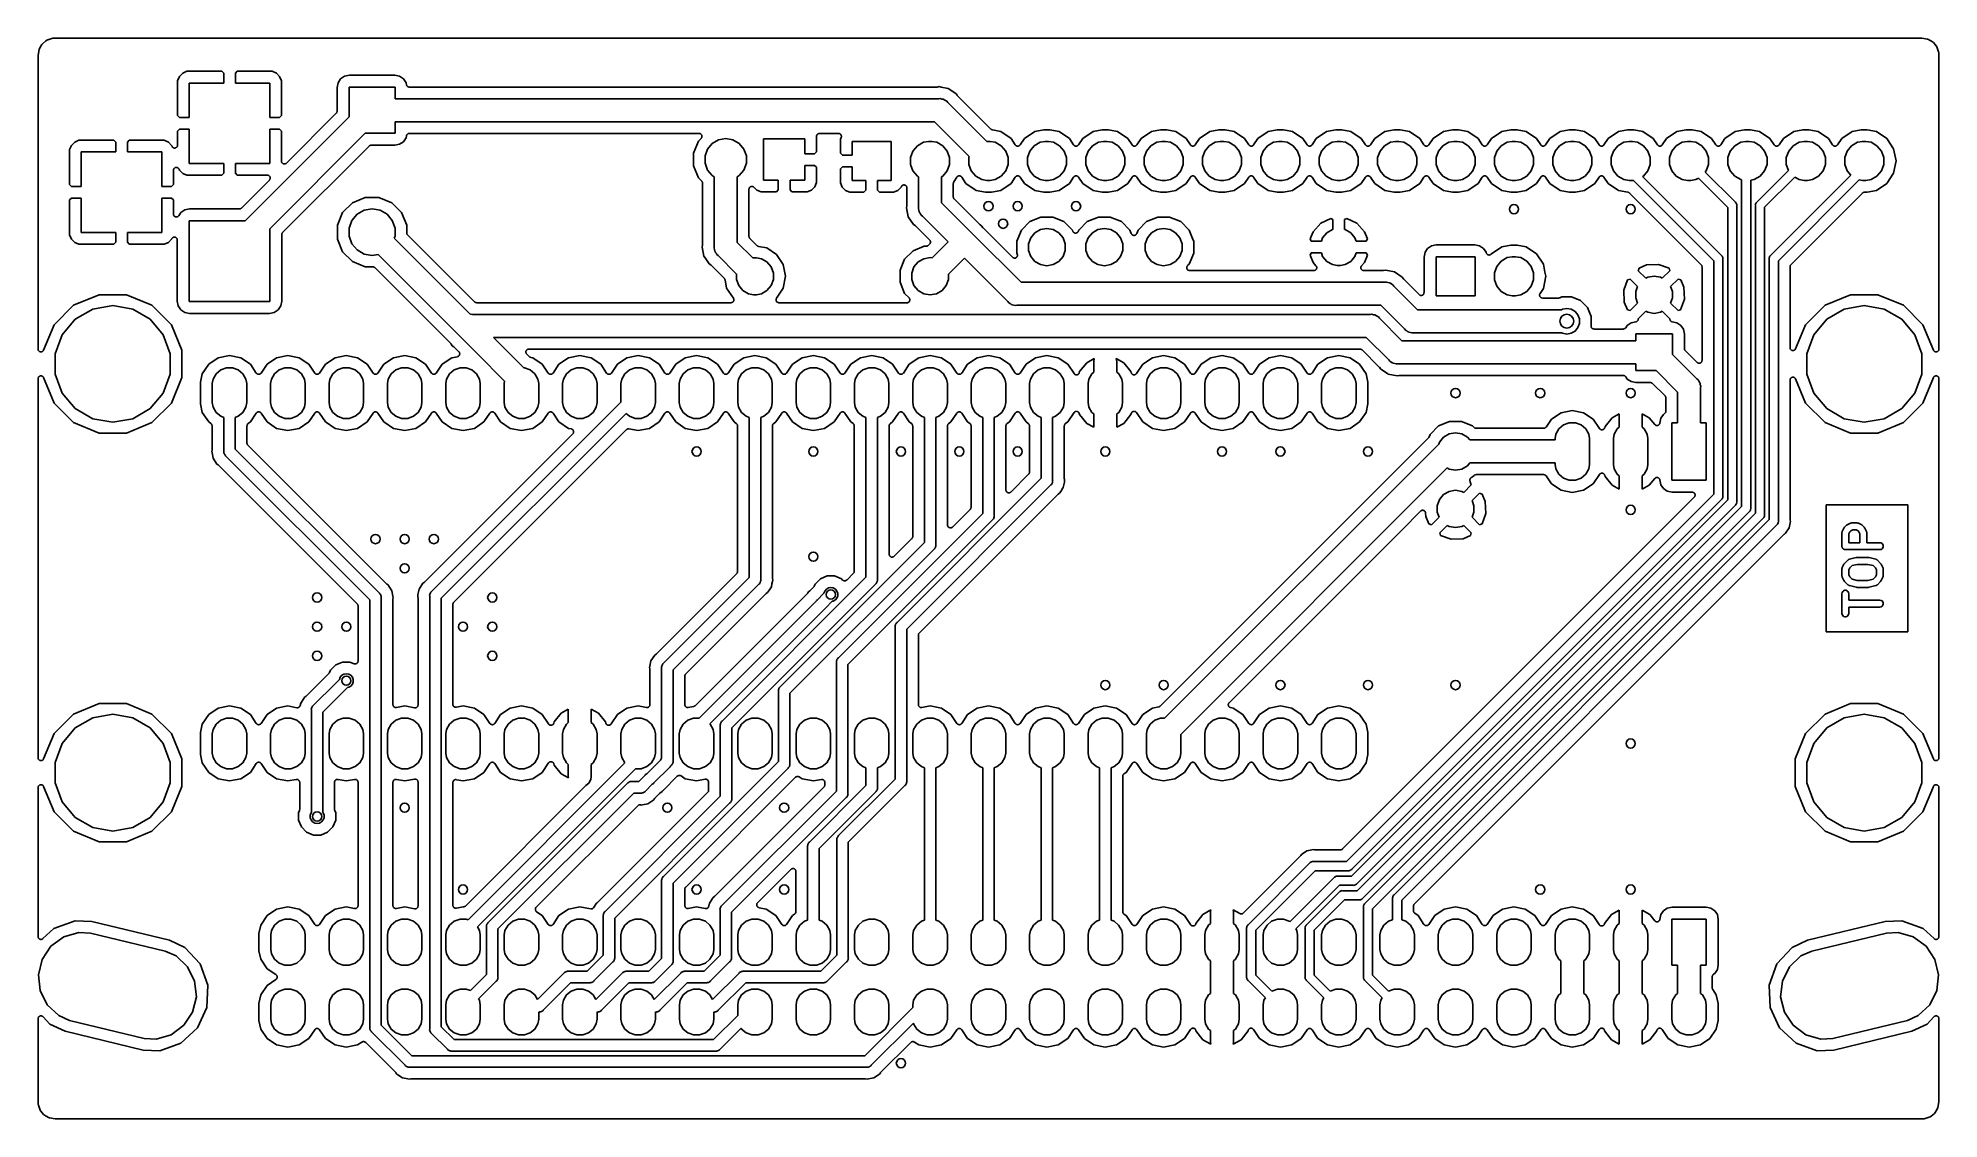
# Model space of a CAD drawing. Extents: x 106 to 188.7, y -135.7 to -88.7.
import ezdxf

# ---------------------------------------------------------------- set-up
doc = ezdxf.new("R2010")
doc.units = 0
doc.header["$MEASUREMENT"] = 0
doc.layers.add('BLACK', color=7, linetype='CONTINUOUS')

msp = doc.modelspace()

# ---------------------------------------------------------------- linework, layer by layer
at = {"layer": 'BLACK', "linetype": 'CONTINUOUS'}
for p, q in [((105.97, -89.4459), (106.015, -89.1895)), ((106.015, -89.1895), (106.03, -89.148)), ((106.03, -89.148), (106.13, -88.9753)), ((106.13, -88.9753), (106.158, -88.9415)), ((106.13, -88.9753), (106.13, -88.9753)), ((106.158, -88.9415), (106.311, -88.8132)), ((106.311, -88.8132), (106.332, -88.8009)), ((106.332, -88.8009), (106.349, -88.7912)), ((106.349, -88.7912), (106.566, -88.7125)), ((106.566, -88.7125), (106.582, -88.7096)), ((106.582, -88.7096), (106.598, -88.7053)), ((106.598, -88.7053), (106.699, -88.6965)), ((106.699, -88.6965), (106.704, -88.697)), ((106.704, -88.697), (106.71, -88.696)), ((106.71, -88.696), (187.9, -88.696)), ((187.9, -88.696), (187.911, -88.6979)), ((187.911, -88.6979), (187.922, -88.6979)), ((187.922, -88.6979), (188.179, -88.7431)), ((188.179, -88.7431), (188.22, -88.7582)), ((188.22, -88.7582), (188.393, -88.858)), ((188.393, -88.858), (188.393, -88.858)), ((188.393, -88.858), (188.427, -88.8863)), ((188.427, -88.8863), (188.555, -89.0392)), ((188.555, -89.0392), (188.577, -89.0773)), ((188.577, -89.0773), (188.656, -89.2936)), ((188.656, -89.2936), (188.658, -89.3099)), ((188.658, -89.3099), (188.663, -89.3259)), ((105.968, -89.4679), (105.97, -89.457)), ((105.968, -102.222), (105.968, -89.4679)), ((105.97, -89.457), (105.97, -89.4459)), ((112.449, -90.1446), (112.262, -90.2219)), ((113.962, -90.1446), (112.449, -90.1446)), ((114.046, -90.229), (113.962, -90.1446)), ((114.638, -90.1446), (114.554, -90.229)), ((116.151, -90.1446), (114.638, -90.1446)), ((116.338, -90.2219), (116.151, -90.1446)), ((188.663, -89.3259), (188.672, -89.4268)), ((188.672, -89.4268), (188.671, -89.4324)), ((188.671, -89.4324), (188.672, -89.4379)), ((188.672, -89.4379), (188.672, -102.222)), ((112.119, -90.3648), (112.042, -90.5516)), ((112.042, -90.5516), (112.042, -92.0643)), ((112.262, -90.2219), (112.119, -90.3648)), ((112.55, -92.1487), (112.55, -90.6526)), ((112.55, -90.6526), (114.046, -90.6526)), ((114.046, -90.6526), (114.046, -90.229)), ((114.554, -90.229), (114.554, -90.6526)), ((114.554, -90.6526), (116.05, -90.6526)), ((116.05, -90.6526), (116.05, -92.1487)), ((116.481, -90.3648), (116.338, -90.2219)), ((116.558, -90.5516), (116.481, -90.3648)), ((116.558, -92.0643), (116.558, -90.5516)), ((119.021, -90.6398), (118.98, -90.8505)), ((118.98, -90.8505), (118.98, -91.8803)), ((119.134, -90.4718), (119.021, -90.6398)), ((119.302, -90.3595), (119.134, -90.4718)), ((119.513, -90.3176), (119.302, -90.3595)), ((119.5, -92.1309), (119.5, -90.838)), ((119.5, -90.838), (121.5, -90.838)), ((121.487, -90.3176), (119.513, -90.3176)), ((121.698, -90.3595), (121.487, -90.3176)), ((121.5, -90.838), (121.5, -91.338)), ((121.866, -90.4718), (121.698, -90.3595)), ((121.979, -90.6398), (121.866, -90.4718)), ((121.996, -90.7278), (121.979, -90.6398)), ((122.004, -90.7471), (121.996, -90.7278)), ((122.011, -90.7665), (122.004, -90.7471)), ((122.012, -90.7676), (122.011, -90.7665)), ((122.012, -90.7689), (122.012, -90.7676)), ((122.026, -90.7844), (122.012, -90.7689)), ((122.039, -90.8003), (122.026, -90.7844)), ((122.04, -90.801), (122.039, -90.8003)), ((122.041, -90.802), (122.04, -90.801)), ((122.059, -90.812), (122.041, -90.802)), ((122.077, -90.8223), (122.059, -90.812)), ((122.079, -90.8226), (122.077, -90.8223)), ((122.08, -90.8233), (122.079, -90.8226)), ((122.1, -90.8264), (122.08, -90.8233)), ((122.121, -90.83), (122.1, -90.8264)), ((145.066, -90.83), (122.121, -90.83)), ((145.079, -90.8278), (145.066, -90.83)), ((145.091, -90.8276), (145.079, -90.8278)), ((145.178, -90.8103), (145.091, -90.8276)), ((145.265, -90.8276), (145.178, -90.8103)), ((145.571, -90.8885), (145.265, -90.8276)), ((145.905, -91.1113), (145.571, -90.8885)), ((121.5, -91.338), (145.156, -91.338)), ((145.156, -91.338), (145.222, -91.3322)), ((145.222, -91.3322), (145.286, -91.3494)), ((145.286, -91.3494), (145.352, -91.3609)), ((145.352, -91.3609), (145.371, -91.3721)), ((145.371, -91.3721), (145.393, -91.3779)), ((145.393, -91.3779), (145.447, -91.4159)), ((145.447, -91.4159), (145.504, -91.4491)), ((145.504, -91.4491), (145.547, -91.4999)), ((145.547, -91.4999), (147.241, -93.1943)), ((145.954, -91.185), (145.905, -91.1113)), ((145.963, -91.1941), (145.954, -91.185)), ((145.97, -91.2043), (145.963, -91.1941)), ((147.423, -92.6576), (145.97, -91.2043)), ((112.042, -92.0643), (112.126, -92.1487)), ((112.126, -92.1487), (112.55, -92.1487)), ((114.979, -96.6521), (119.5, -92.1309)), ((116.05, -92.1487), (116.474, -92.1487)), ((116.474, -92.1487), (116.558, -92.0643)), ((118.942, -91.9701), (116.775, -94.1376)), ((118.946, -91.9655), (118.942, -91.9701)), ((118.95, -91.9619), (118.946, -91.9655)), ((118.958, -91.9476), (118.95, -91.9619)), ((118.968, -91.934), (118.958, -91.9476)), ((118.969, -91.9286), (118.968, -91.934)), ((118.972, -91.9237), (118.969, -91.9286)), ((118.975, -91.9074), (118.972, -91.9237)), ((118.979, -91.8914), (118.975, -91.9074)), ((118.98, -91.8803), (118.979, -91.8858)), ((118.979, -91.8858), (118.979, -91.8914)), ((144.971, -92.338), (121.5, -92.338)), ((121.5, -92.338), (121.5, -92.838)), ((146.485, -93.8522), (144.971, -92.338)), ((107.42, -93.3646), (107.343, -93.5513)), ((107.563, -93.2217), (107.42, -93.3646)), ((107.75, -93.1443), (107.563, -93.2217)), ((109.263, -93.1443), (107.75, -93.1443)), ((109.347, -93.2287), (109.263, -93.1443)), ((109.347, -93.6523), (109.347, -93.2287)), ((109.939, -93.1443), (109.855, -93.2287)), ((109.855, -93.2287), (109.855, -93.6523)), ((111.452, -93.1443), (109.939, -93.1443)), ((111.639, -93.2217), (111.452, -93.1443)), ((111.782, -93.3646), (111.639, -93.2217)), ((111.798, -93.4029), (111.782, -93.3646)), ((111.808, -93.4192), (111.798, -93.4029)), ((111.818, -93.436), (111.808, -93.4192)), ((111.82, -93.4378), (111.818, -93.436)), ((111.821, -93.4401), (111.82, -93.4378)), ((111.837, -93.4519), (111.821, -93.4401)), ((111.851, -93.4643), (111.837, -93.4519)), ((111.997, -93.4484), (111.983, -93.4614)), ((112.012, -93.436), (111.997, -93.4484)), ((112.014, -93.4335), (112.012, -93.436)), ((112.016, -93.4316), (112.014, -93.4335)), ((112.025, -93.4145), (112.016, -93.4316)), ((112.034, -93.3978), (112.025, -93.4145)), ((112.035, -93.395), (112.034, -93.3978)), ((112.036, -93.3925), (112.035, -93.395)), ((112.039, -93.3734), (112.036, -93.3925)), ((112.042, -93.3543), (112.039, -93.3734)), ((112.126, -92.6567), (112.042, -92.741)), ((112.042, -92.741), (112.042, -93.3543)), ((112.55, -92.6567), (112.126, -92.6567)), ((112.55, -94.1527), (112.55, -92.6567)), ((116.474, -92.6567), (116.05, -92.6567)), ((116.05, -92.6567), (116.05, -94.1527)), ((120.207, -92.838), (116.05, -96.995)), ((116.558, -92.741), (116.474, -92.6567)), ((116.558, -94.0478), (116.558, -92.741)), ((116.608, -97.1558), (120.368, -93.3956)), ((121.5, -92.838), (120.207, -92.838)), ((120.368, -93.3956), (120.372, -93.3924)), ((120.372, -93.3924), (120.376, -93.3882)), ((120.376, -93.3882), (120.39, -93.3799)), ((120.39, -93.3799), (120.404, -93.3703)), ((120.404, -93.3703), (120.409, -93.3689)), ((120.409, -93.3689), (120.414, -93.3661)), ((120.414, -93.3661), (120.431, -93.3632)), ((120.431, -93.3632), (120.447, -93.3589)), ((120.447, -93.3589), (120.452, -93.3594)), ((120.452, -93.3594), (120.458, -93.3584)), ((120.458, -93.3584), (121.487, -93.3584)), ((121.487, -93.3584), (121.698, -93.3165)), ((121.698, -93.3165), (121.866, -93.2042)), ((121.866, -93.2042), (121.979, -93.0362)), ((121.979, -93.0362), (121.996, -92.9482)), ((121.996, -92.9482), (122.004, -92.9289)), ((122.004, -92.9289), (122.011, -92.9095)), ((122.011, -92.9095), (122.012, -92.9084)), ((122.012, -92.9071), (122.026, -92.8916)), ((122.012, -92.9084), (122.012, -92.9071)), ((122.026, -92.8916), (122.039, -92.8757)), ((122.039, -92.8757), (122.04, -92.875)), ((122.04, -92.875), (122.041, -92.874)), ((122.041, -92.874), (122.059, -92.864)), ((122.059, -92.864), (122.077, -92.8537)), ((122.077, -92.8537), (122.079, -92.8534)), ((122.079, -92.8534), (122.08, -92.8527)), ((122.08, -92.8527), (122.1, -92.8496)), ((122.1, -92.8496), (122.121, -92.846)), ((122.121, -92.846), (134.726, -92.846)), ((134.696, -93.1824), (134.482, -93.6999)), ((134.816, -93.0628), (134.696, -93.1824)), ((134.726, -92.846), (134.743, -92.8489)), ((134.743, -92.8489), (134.759, -92.8503)), ((134.759, -92.8503), (134.764, -92.8527)), ((134.764, -92.8527), (134.77, -92.8537)), ((134.77, -92.8537), (134.784, -92.862)), ((134.784, -92.862), (134.799, -92.869)), ((134.799, -92.869), (134.803, -92.8729)), ((134.803, -92.8729), (134.808, -92.8757)), ((134.808, -92.8757), (134.818, -92.8884)), ((134.826, -93.0492), (134.816, -93.0628)), ((134.818, -92.8884), (134.83, -92.9002)), ((134.836, -93.0365), (134.826, -93.0492)), ((134.83, -92.9002), (134.833, -92.9052)), ((134.833, -92.9052), (134.836, -92.9095)), ((134.836, -92.9095), (134.842, -92.9251)), ((134.838, -93.0313), (134.836, -93.0365)), ((134.841, -93.0267), (134.838, -93.0313)), ((134.846, -93.0106), (134.841, -93.0267)), ((134.842, -92.9251), (134.849, -92.9401)), ((134.851, -92.9951), (134.846, -93.0106)), ((134.849, -92.9401), (134.849, -92.9457)), ((134.849, -92.9457), (134.851, -92.9509)), ((134.851, -92.9509), (134.851, -92.9675)), ((134.851, -92.9675), (134.853, -92.9841)), ((134.853, -92.9841), (134.851, -92.9895)), ((134.851, -92.9895), (134.851, -92.9951)), ((135.099, -93.5231), (135.303, -93.2799)), ((135.303, -93.2799), (135.577, -93.1212)), ((135.577, -93.1212), (135.89, -93.0661)), ((135.89, -93.0661), (136.203, -93.1212)), ((136.203, -93.1212), (136.477, -93.2799)), ((136.477, -93.2799), (136.681, -93.5231)), ((137.53, -94.88), (137.53, -93.08)), ((137.53, -93.08), (139.33, -93.08)), ((139.33, -93.08), (139.33, -93.726)), ((139.838, -92.973), (139.84, -92.9621)), ((139.838, -93.6416), (139.838, -92.973)), ((139.84, -92.9509), (139.844, -92.9405)), ((139.84, -92.9621), (139.84, -92.9509)), ((139.844, -92.9405), (139.846, -92.9296)), ((139.846, -92.9296), (139.851, -92.9199)), ((139.851, -92.9199), (139.855, -92.9095)), ((139.855, -92.9095), (139.862, -92.901)), ((139.862, -92.901), (139.868, -92.8914)), ((139.868, -92.8914), (139.876, -92.8842)), ((139.876, -92.8842), (139.883, -92.8757)), ((139.883, -92.8757), (139.893, -92.8702)), ((139.893, -92.8702), (139.901, -92.863)), ((139.901, -92.863), (139.912, -92.8592)), ((139.912, -92.8592), (139.922, -92.8537)), ((139.922, -92.8537), (139.933, -92.8517)), ((139.933, -92.8517), (139.943, -92.8479)), ((139.943, -92.8479), (139.954, -92.8479)), ((139.954, -92.8479), (139.965, -92.846)), ((139.965, -92.846), (140.794, -92.846)), ((140.794, -92.846), (140.808, -92.8484)), ((140.808, -92.8484), (140.822, -92.849)), ((140.822, -92.849), (140.829, -92.8522)), ((140.829, -92.8522), (140.837, -92.8537)), ((140.837, -92.8537), (140.849, -92.8606)), ((140.849, -92.8606), (140.862, -92.8659)), ((140.862, -92.8659), (140.868, -92.8715)), ((140.868, -92.8715), (140.876, -92.8757)), ((140.876, -92.8757), (140.885, -92.8863)), ((140.911, -93.0216), (140.882, -93.0925)), ((140.882, -93.0925), (140.882, -93.7051)), ((140.885, -92.8863), (140.895, -92.8957)), ((140.895, -92.8957), (140.899, -92.9031)), ((140.899, -92.9031), (140.904, -92.9095)), ((140.904, -92.9095), (140.909, -92.9225)), ((140.909, -92.9225), (140.915, -92.9348)), ((140.914, -93.0081), (140.911, -93.0216)), ((140.919, -92.9951), (140.914, -93.0081)), ((140.915, -92.9348), (140.916, -92.9431)), ((140.916, -92.9431), (140.919, -92.9509)), ((140.919, -92.9509), (140.919, -92.9648)), ((140.919, -92.9648), (140.921, -92.9785)), ((140.921, -92.9785), (140.919, -92.9867)), ((140.919, -92.9867), (140.919, -92.9951)), ((141.39, -93.7895), (141.39, -93.1935)), ((141.39, -93.1935), (143.09, -93.1935)), ((143.09, -93.1935), (143.09, -94.8935)), ((144.033, -93.6119), (144.225, -93.3823)), ((144.225, -93.3823), (144.485, -93.2324)), ((144.485, -93.2324), (144.706, -93.1935)), ((144.706, -93.1935), (144.854, -93.1935)), ((144.854, -93.1935), (145.075, -93.2324)), ((145.075, -93.2324), (145.335, -93.3823)), ((145.335, -93.3823), (145.527, -93.6119)), ((147.241, -93.1943), (147.246, -93.1935)), ((147.246, -93.1935), (147.394, -93.1935)), ((147.394, -93.1935), (147.615, -93.2324)), ((147.436, -92.6663), (147.423, -92.6576)), ((147.447, -92.6764), (147.436, -92.6663)), ((147.454, -92.6789), (147.447, -92.6764)), ((147.459, -92.6829), (147.454, -92.6789)), ((147.474, -92.6868), (147.459, -92.6829)), ((147.488, -92.6923), (147.474, -92.6868)), ((147.85, -92.7643), (147.488, -92.6923)), ((147.615, -93.2324), (147.875, -93.3823)), ((148.299, -93.0644), (147.85, -92.7643)), ((147.875, -93.3823), (148.067, -93.6119)), ((148.484, -93.3418), (148.299, -93.0644)), ((148.494, -93.3518), (148.484, -93.3418)), ((148.502, -93.363), (148.494, -93.3518)), ((148.509, -93.3676), (148.502, -93.363)), ((148.515, -93.3737), (148.509, -93.3676)), ((148.527, -93.3798), (148.515, -93.3737)), ((148.539, -93.3875), (148.527, -93.3798)), ((148.547, -93.3895), (148.539, -93.3875)), ((148.554, -93.3932), (148.547, -93.3895)), ((148.568, -93.3947), (148.554, -93.3932)), ((148.582, -93.398), (148.568, -93.3947)), ((148.59, -93.3971), (148.582, -93.398)), ((148.598, -93.398), (148.59, -93.3971)), ((148.612, -93.3947), (148.598, -93.398)), ((148.626, -93.3932), (148.612, -93.3947)), ((148.633, -93.3895), (148.626, -93.3932)), ((148.641, -93.3875), (148.633, -93.3895)), ((148.653, -93.3798), (148.641, -93.3875)), ((148.665, -93.3737), (148.653, -93.3798)), ((148.671, -93.3676), (148.665, -93.3737)), ((148.678, -93.363), (148.671, -93.3676)), ((148.686, -93.3518), (148.678, -93.363)), ((148.696, -93.3418), (148.686, -93.3518)), ((148.881, -93.0644), (148.696, -93.3418)), ((149.33, -92.7643), (148.881, -93.0644)), ((149.113, -93.6119), (149.305, -93.3823)), ((149.305, -93.3823), (149.565, -93.2324)), ((149.726, -92.6855), (149.33, -92.7643)), ((149.565, -93.2324), (149.786, -93.1935)), ((149.994, -92.6855), (149.726, -92.6855)), ((149.786, -93.1935), (149.934, -93.1935)), ((149.934, -93.1935), (150.155, -93.2324)), ((150.39, -92.7643), (149.994, -92.6855)), ((150.155, -93.2324), (150.415, -93.3823)), ((150.839, -93.0644), (150.39, -92.7643)), ((150.415, -93.3823), (150.607, -93.6119)), ((151.024, -93.3418), (150.839, -93.0644)), ((151.034, -93.3518), (151.024, -93.3418)), ((151.042, -93.363), (151.034, -93.3518)), ((151.049, -93.3676), (151.042, -93.363)), ((151.055, -93.3737), (151.049, -93.3676)), ((151.067, -93.3798), (151.055, -93.3737)), ((151.079, -93.3875), (151.067, -93.3798)), ((151.087, -93.3895), (151.079, -93.3875)), ((151.094, -93.3932), (151.087, -93.3895)), ((151.108, -93.3947), (151.094, -93.3932)), ((151.122, -93.398), (151.108, -93.3947)), ((151.13, -93.3971), (151.122, -93.398)), ((151.138, -93.398), (151.13, -93.3971)), ((151.152, -93.3947), (151.138, -93.398)), ((151.166, -93.3932), (151.152, -93.3947)), ((151.173, -93.3895), (151.166, -93.3932)), ((151.181, -93.3875), (151.173, -93.3895)), ((151.193, -93.3798), (151.181, -93.3875)), ((151.205, -93.3737), (151.193, -93.3798)), ((151.211, -93.3676), (151.205, -93.3737)), ((151.218, -93.363), (151.211, -93.3676)), ((151.226, -93.3518), (151.218, -93.363)), ((151.236, -93.3418), (151.226, -93.3518)), ((151.421, -93.0644), (151.236, -93.3418)), ((151.87, -92.7643), (151.421, -93.0644)), ((151.653, -93.6119), (151.845, -93.3823)), ((151.845, -93.3823), (152.105, -93.2324)), ((152.266, -92.6855), (151.87, -92.7643)), ((152.105, -93.2324), (152.326, -93.1935)), ((152.534, -92.6855), (152.266, -92.6855)), ((152.326, -93.1935), (152.474, -93.1935)), ((152.474, -93.1935), (152.695, -93.2324)), ((152.93, -92.7643), (152.534, -92.6855)), ((152.695, -93.2324), (152.955, -93.3823)), ((153.379, -93.0644), (152.93, -92.7643)), ((152.955, -93.3823), (153.147, -93.6119)), ((153.564, -93.3418), (153.379, -93.0644)), ((153.574, -93.3518), (153.564, -93.3418)), ((153.582, -93.363), (153.574, -93.3518)), ((153.589, -93.3676), (153.582, -93.363)), ((153.595, -93.3737), (153.589, -93.3676)), ((153.607, -93.3798), (153.595, -93.3737)), ((153.619, -93.3875), (153.607, -93.3798)), ((153.627, -93.3895), (153.619, -93.3875)), ((153.634, -93.3932), (153.627, -93.3895)), ((153.648, -93.3947), (153.634, -93.3932)), ((153.662, -93.398), (153.648, -93.3947)), ((153.67, -93.3971), (153.662, -93.398)), ((153.678, -93.398), (153.67, -93.3971)), ((153.692, -93.3947), (153.678, -93.398)), ((153.706, -93.3932), (153.692, -93.3947)), ((153.713, -93.3895), (153.706, -93.3932)), ((153.721, -93.3875), (153.713, -93.3895)), ((153.733, -93.3798), (153.721, -93.3875)), ((153.745, -93.3737), (153.733, -93.3798)), ((153.751, -93.3676), (153.745, -93.3737)), ((153.758, -93.363), (153.751, -93.3676)), ((153.766, -93.3518), (153.758, -93.363)), ((153.776, -93.3418), (153.766, -93.3518)), ((153.961, -93.0644), (153.776, -93.3418)), ((154.41, -92.7643), (153.961, -93.0644)), ((154.193, -93.6119), (154.385, -93.3823)), ((154.385, -93.3823), (154.645, -93.2324)), ((154.806, -92.6855), (154.41, -92.7643)), ((154.645, -93.2324), (154.866, -93.1935)), ((155.074, -92.6855), (154.806, -92.6855)), ((154.866, -93.1935), (155.014, -93.1935)), ((155.014, -93.1935), (155.235, -93.2324)), ((155.47, -92.7643), (155.074, -92.6855)), ((155.235, -93.2324), (155.495, -93.3823)), ((155.919, -93.0644), (155.47, -92.7643)), ((155.495, -93.3823), (155.687, -93.6119)), ((156.104, -93.3418), (155.919, -93.0644)), ((156.114, -93.3518), (156.104, -93.3418)), ((156.122, -93.363), (156.114, -93.3518)), ((156.129, -93.3676), (156.122, -93.363)), ((156.135, -93.3737), (156.129, -93.3676)), ((156.147, -93.3798), (156.135, -93.3737)), ((156.159, -93.3875), (156.147, -93.3798)), ((156.167, -93.3895), (156.159, -93.3875)), ((156.174, -93.3932), (156.167, -93.3895)), ((156.188, -93.3947), (156.174, -93.3932)), ((156.202, -93.398), (156.188, -93.3947)), ((156.21, -93.3971), (156.202, -93.398)), ((156.218, -93.398), (156.21, -93.3971)), ((156.232, -93.3947), (156.218, -93.398)), ((156.246, -93.3932), (156.232, -93.3947)), ((156.253, -93.3895), (156.246, -93.3932)), ((156.261, -93.3875), (156.253, -93.3895)), ((156.273, -93.3798), (156.261, -93.3875)), ((156.285, -93.3737), (156.273, -93.3798)), ((156.291, -93.3676), (156.285, -93.3737)), ((156.298, -93.363), (156.291, -93.3676)), ((156.306, -93.3518), (156.298, -93.363)), ((156.316, -93.3418), (156.306, -93.3518)), ((156.501, -93.0644), (156.316, -93.3418)), ((156.95, -92.7643), (156.501, -93.0644)), ((156.733, -93.6119), (156.925, -93.3823)), ((156.925, -93.3823), (157.185, -93.2324)), ((157.346, -92.6855), (156.95, -92.7643)), ((157.185, -93.2324), (157.406, -93.1935)), ((157.614, -92.6855), (157.346, -92.6855)), ((157.406, -93.1935), (157.554, -93.1935)), ((157.554, -93.1935), (157.775, -93.2324)), ((158.01, -92.7643), (157.614, -92.6855)), ((157.775, -93.2324), (158.035, -93.3823)), ((158.459, -93.0644), (158.01, -92.7643)), ((158.035, -93.3823), (158.227, -93.6119)), ((158.644, -93.3418), (158.459, -93.0644)), ((158.654, -93.3518), (158.644, -93.3418)), ((158.662, -93.363), (158.654, -93.3518)), ((158.669, -93.3676), (158.662, -93.363)), ((158.675, -93.3737), (158.669, -93.3676)), ((158.687, -93.3798), (158.675, -93.3737)), ((158.699, -93.3875), (158.687, -93.3798)), ((158.707, -93.3895), (158.699, -93.3875)), ((158.714, -93.3932), (158.707, -93.3895)), ((158.728, -93.3947), (158.714, -93.3932)), ((158.742, -93.398), (158.728, -93.3947)), ((158.75, -93.3971), (158.742, -93.398)), ((158.758, -93.398), (158.75, -93.3971)), ((158.772, -93.3947), (158.758, -93.398)), ((158.786, -93.3932), (158.772, -93.3947)), ((158.793, -93.3895), (158.786, -93.3932)), ((158.801, -93.3875), (158.793, -93.3895)), ((158.813, -93.3798), (158.801, -93.3875)), ((158.825, -93.3737), (158.813, -93.3798)), ((158.831, -93.3676), (158.825, -93.3737)), ((158.838, -93.363), (158.831, -93.3676)), ((158.846, -93.3518), (158.838, -93.363)), ((158.856, -93.3418), (158.846, -93.3518)), ((159.041, -93.0644), (158.856, -93.3418)), ((159.49, -92.7643), (159.041, -93.0644)), ((159.273, -93.6119), (159.465, -93.3823)), ((159.465, -93.3823), (159.725, -93.2324)), ((159.886, -92.6855), (159.49, -92.7643)), ((159.725, -93.2324), (159.946, -93.1935)), ((160.154, -92.6855), (159.886, -92.6855)), ((159.946, -93.1935), (160.094, -93.1935)), ((160.094, -93.1935), (160.315, -93.2324)), ((160.55, -92.7643), (160.154, -92.6855)), ((160.315, -93.2324), (160.575, -93.3823)), ((160.999, -93.0644), (160.55, -92.7643)), ((160.575, -93.3823), (160.767, -93.6119)), ((161.184, -93.3418), (160.999, -93.0644)), ((161.194, -93.3518), (161.184, -93.3418)), ((161.202, -93.363), (161.194, -93.3518)), ((161.209, -93.3676), (161.202, -93.363)), ((161.215, -93.3737), (161.209, -93.3676)), ((161.227, -93.3798), (161.215, -93.3737)), ((161.239, -93.3875), (161.227, -93.3798)), ((161.247, -93.3895), (161.239, -93.3875)), ((161.254, -93.3932), (161.247, -93.3895)), ((161.268, -93.3947), (161.254, -93.3932)), ((161.282, -93.398), (161.268, -93.3947)), ((161.29, -93.3971), (161.282, -93.398)), ((161.298, -93.398), (161.29, -93.3971)), ((161.312, -93.3947), (161.298, -93.398)), ((161.326, -93.3932), (161.312, -93.3947)), ((161.333, -93.3895), (161.326, -93.3932)), ((161.341, -93.3875), (161.333, -93.3895)), ((161.353, -93.3798), (161.341, -93.3875)), ((161.365, -93.3737), (161.353, -93.3798)), ((161.371, -93.3676), (161.365, -93.3737)), ((161.378, -93.363), (161.371, -93.3676)), ((161.386, -93.3518), (161.378, -93.363)), ((161.396, -93.3418), (161.386, -93.3518)), ((161.581, -93.0644), (161.396, -93.3418)), ((162.03, -92.7643), (161.581, -93.0644)), ((161.813, -93.6119), (162.005, -93.3823)), ((162.005, -93.3823), (162.265, -93.2324)), ((162.426, -92.6855), (162.03, -92.7643)), ((162.265, -93.2324), (162.486, -93.1935)), ((162.694, -92.6855), (162.426, -92.6855)), ((162.486, -93.1935), (162.634, -93.1935)), ((162.634, -93.1935), (162.855, -93.2324)), ((163.09, -92.7643), (162.694, -92.6855)), ((162.855, -93.2324), (163.115, -93.3823)), ((163.539, -93.0644), (163.09, -92.7643)), ((163.115, -93.3823), (163.307, -93.6119)), ((163.724, -93.3418), (163.539, -93.0644)), ((163.734, -93.3518), (163.724, -93.3418)), ((163.742, -93.363), (163.734, -93.3518)), ((163.749, -93.3676), (163.742, -93.363)), ((163.755, -93.3737), (163.749, -93.3676)), ((163.767, -93.3798), (163.755, -93.3737)), ((163.779, -93.3875), (163.767, -93.3798)), ((163.787, -93.3895), (163.779, -93.3875)), ((163.794, -93.3932), (163.787, -93.3895)), ((163.808, -93.3947), (163.794, -93.3932)), ((163.822, -93.398), (163.808, -93.3947)), ((163.83, -93.3971), (163.822, -93.398)), ((163.838, -93.398), (163.83, -93.3971)), ((163.852, -93.3947), (163.838, -93.398)), ((163.866, -93.3932), (163.852, -93.3947)), ((163.873, -93.3895), (163.866, -93.3932)), ((163.881, -93.3875), (163.873, -93.3895)), ((163.893, -93.3798), (163.881, -93.3875)), ((163.905, -93.3737), (163.893, -93.3798)), ((163.911, -93.3676), (163.905, -93.3737)), ((163.918, -93.363), (163.911, -93.3676)), ((163.926, -93.3518), (163.918, -93.363)), ((163.936, -93.3418), (163.926, -93.3518)), ((164.121, -93.0644), (163.936, -93.3418)), ((164.57, -92.7643), (164.121, -93.0644)), ((164.353, -93.6119), (164.545, -93.3823)), ((164.545, -93.3823), (164.805, -93.2324)), ((164.966, -92.6855), (164.57, -92.7643)), ((164.805, -93.2324), (165.026, -93.1935)), ((165.234, -92.6855), (164.966, -92.6855)), ((165.026, -93.1935), (165.174, -93.1935)), ((165.174, -93.1935), (165.395, -93.2324)), ((165.63, -92.7643), (165.234, -92.6855)), ((165.395, -93.2324), (165.655, -93.3823)), ((166.079, -93.0644), (165.63, -92.7643)), ((165.655, -93.3823), (165.847, -93.6119)), ((166.264, -93.3418), (166.079, -93.0644)), ((166.274, -93.3518), (166.264, -93.3418)), ((166.282, -93.363), (166.274, -93.3518)), ((166.289, -93.3676), (166.282, -93.363)), ((166.295, -93.3737), (166.289, -93.3676)), ((166.307, -93.3798), (166.295, -93.3737)), ((166.319, -93.3875), (166.307, -93.3798)), ((166.327, -93.3895), (166.319, -93.3875)), ((166.334, -93.3932), (166.327, -93.3895)), ((166.348, -93.3947), (166.334, -93.3932)), ((166.362, -93.398), (166.348, -93.3947)), ((166.37, -93.3971), (166.362, -93.398)), ((166.378, -93.398), (166.37, -93.3971)), ((166.392, -93.3947), (166.378, -93.398)), ((166.406, -93.3932), (166.392, -93.3947)), ((166.413, -93.3895), (166.406, -93.3932)), ((166.421, -93.3875), (166.413, -93.3895)), ((166.433, -93.3798), (166.421, -93.3875)), ((166.445, -93.3737), (166.433, -93.3798)), ((166.451, -93.3676), (166.445, -93.3737)), ((166.458, -93.363), (166.451, -93.3676)), ((166.466, -93.3518), (166.458, -93.363)), ((166.476, -93.3418), (166.466, -93.3518)), ((166.661, -93.0644), (166.476, -93.3418)), ((167.11, -92.7643), (166.661, -93.0644)), ((166.893, -93.6119), (167.085, -93.3823)), ((167.085, -93.3823), (167.345, -93.2324)), ((167.506, -92.6855), (167.11, -92.7643)), ((167.345, -93.2324), (167.566, -93.1935)), ((167.774, -92.6855), (167.506, -92.6855)), ((167.566, -93.1935), (167.714, -93.1935)), ((167.714, -93.1935), (167.935, -93.2324)), ((168.17, -92.7643), (167.774, -92.6855)), ((167.935, -93.2324), (168.195, -93.3823)), ((168.619, -93.0644), (168.17, -92.7643)), ((168.195, -93.3823), (168.387, -93.6119)), ((168.804, -93.3418), (168.619, -93.0644)), ((168.814, -93.3518), (168.804, -93.3418)), ((168.822, -93.363), (168.814, -93.3518)), ((168.829, -93.3676), (168.822, -93.363)), ((168.835, -93.3737), (168.829, -93.3676)), ((168.847, -93.3798), (168.835, -93.3737)), ((168.859, -93.3875), (168.847, -93.3798)), ((168.867, -93.3895), (168.859, -93.3875)), ((168.874, -93.3932), (168.867, -93.3895)), ((168.888, -93.3947), (168.874, -93.3932)), ((168.902, -93.398), (168.888, -93.3947)), ((168.91, -93.3971), (168.902, -93.398)), ((168.918, -93.398), (168.91, -93.3971)), ((168.932, -93.3947), (168.918, -93.398)), ((168.946, -93.3932), (168.932, -93.3947)), ((168.953, -93.3895), (168.946, -93.3932)), ((168.961, -93.3875), (168.953, -93.3895)), ((168.973, -93.3798), (168.961, -93.3875)), ((168.985, -93.3737), (168.973, -93.3798)), ((168.991, -93.3676), (168.985, -93.3737)), ((168.998, -93.363), (168.991, -93.3676)), ((169.006, -93.3518), (168.998, -93.363)), ((169.016, -93.3418), (169.006, -93.3518)), ((169.201, -93.0644), (169.016, -93.3418)), ((169.65, -92.7643), (169.201, -93.0644)), ((169.433, -93.6119), (169.625, -93.3823)), ((169.625, -93.3823), (169.885, -93.2324)), ((170.046, -92.6855), (169.65, -92.7643)), ((169.885, -93.2324), (170.106, -93.1935)), ((170.314, -92.6855), (170.046, -92.6855)), ((170.106, -93.1935), (170.254, -93.1935)), ((170.254, -93.1935), (170.475, -93.2324)), ((170.71, -92.7643), (170.314, -92.6855)), ((170.475, -93.2324), (170.735, -93.3823)), ((171.159, -93.0644), (170.71, -92.7643)), ((170.735, -93.3823), (170.927, -93.6119)), ((171.344, -93.3418), (171.159, -93.0644)), ((171.354, -93.3518), (171.344, -93.3418)), ((171.362, -93.363), (171.354, -93.3518)), ((171.369, -93.3676), (171.362, -93.363)), ((171.375, -93.3737), (171.369, -93.3676)), ((171.387, -93.3798), (171.375, -93.3737)), ((171.399, -93.3875), (171.387, -93.3798)), ((171.407, -93.3895), (171.399, -93.3875)), ((171.414, -93.3932), (171.407, -93.3895)), ((171.428, -93.3947), (171.414, -93.3932)), ((171.442, -93.398), (171.428, -93.3947)), ((171.45, -93.3971), (171.442, -93.398)), ((171.458, -93.398), (171.45, -93.3971)), ((171.472, -93.3947), (171.458, -93.398)), ((171.486, -93.3932), (171.472, -93.3947)), ((171.493, -93.3895), (171.486, -93.3932)), ((171.501, -93.3875), (171.493, -93.3895)), ((171.513, -93.3798), (171.501, -93.3875)), ((171.525, -93.3737), (171.513, -93.3798)), ((171.531, -93.3676), (171.525, -93.3737)), ((171.538, -93.363), (171.531, -93.3676)), ((171.546, -93.3518), (171.538, -93.363)), ((171.556, -93.3418), (171.546, -93.3518)), ((171.741, -93.0644), (171.556, -93.3418)), ((172.19, -92.7643), (171.741, -93.0644)), ((171.973, -93.6119), (172.165, -93.3823)), ((172.165, -93.3823), (172.425, -93.2324)), ((172.586, -92.6855), (172.19, -92.7643)), ((172.425, -93.2324), (172.646, -93.1935)), ((172.854, -92.6855), (172.586, -92.6855)), ((172.646, -93.1935), (172.794, -93.1935)), ((172.794, -93.1935), (173.015, -93.2324)), ((173.25, -92.7643), (172.854, -92.6855)), ((173.015, -93.2324), (173.275, -93.3823)), ((173.699, -93.0644), (173.25, -92.7643)), ((173.275, -93.3823), (173.467, -93.6119)), ((173.884, -93.3418), (173.699, -93.0644)), ((173.894, -93.3518), (173.884, -93.3418)), ((173.902, -93.363), (173.894, -93.3518)), ((173.909, -93.3676), (173.902, -93.363)), ((173.915, -93.3737), (173.909, -93.3676)), ((173.927, -93.3798), (173.915, -93.3737)), ((173.939, -93.3875), (173.927, -93.3798)), ((173.947, -93.3895), (173.939, -93.3875)), ((173.954, -93.3932), (173.947, -93.3895)), ((173.968, -93.3947), (173.954, -93.3932)), ((173.982, -93.398), (173.968, -93.3947)), ((173.99, -93.3971), (173.982, -93.398)), ((173.998, -93.398), (173.99, -93.3971)), ((174.012, -93.3947), (173.998, -93.398)), ((174.026, -93.3932), (174.012, -93.3947)), ((174.033, -93.3895), (174.026, -93.3932)), ((174.041, -93.3875), (174.033, -93.3895)), ((174.053, -93.3798), (174.041, -93.3875)), ((174.065, -93.3737), (174.053, -93.3798)), ((174.071, -93.3676), (174.065, -93.3737)), ((174.078, -93.363), (174.071, -93.3676)), ((174.086, -93.3518), (174.078, -93.363)), ((174.096, -93.3418), (174.086, -93.3518)), ((174.281, -93.0644), (174.096, -93.3418)), ((174.73, -92.7643), (174.281, -93.0644)), ((174.513, -93.6119), (174.705, -93.3823)), ((174.705, -93.3823), (174.965, -93.2324)), ((175.126, -92.6855), (174.73, -92.7643)), ((174.965, -93.2324), (175.186, -93.1935)), ((175.394, -92.6855), (175.126, -92.6855)), ((175.186, -93.1935), (175.334, -93.1935)), ((175.334, -93.1935), (175.555, -93.2324)), ((175.79, -92.7643), (175.394, -92.6855)), ((175.555, -93.2324), (175.815, -93.3823)), ((176.239, -93.0644), (175.79, -92.7643)), ((175.815, -93.3823), (176.007, -93.6119)), ((176.424, -93.3418), (176.239, -93.0644)), ((176.434, -93.3518), (176.424, -93.3418)), ((176.442, -93.363), (176.434, -93.3518)), ((176.449, -93.3676), (176.442, -93.363)), ((176.455, -93.3737), (176.449, -93.3676)), ((176.467, -93.3798), (176.455, -93.3737)), ((176.479, -93.3875), (176.467, -93.3798)), ((176.487, -93.3895), (176.479, -93.3875)), ((176.494, -93.3932), (176.487, -93.3895)), ((176.508, -93.3947), (176.494, -93.3932)), ((176.522, -93.398), (176.508, -93.3947)), ((176.53, -93.3971), (176.522, -93.398)), ((176.538, -93.398), (176.53, -93.3971)), ((176.552, -93.3947), (176.538, -93.398)), ((176.566, -93.3932), (176.552, -93.3947)), ((176.573, -93.3895), (176.566, -93.3932)), ((176.581, -93.3875), (176.573, -93.3895)), ((176.593, -93.3798), (176.581, -93.3875)), ((176.605, -93.3737), (176.593, -93.3798)), ((176.611, -93.3676), (176.605, -93.3737)), ((176.618, -93.363), (176.611, -93.3676)), ((176.626, -93.3518), (176.618, -93.363)), ((176.636, -93.3418), (176.626, -93.3518)), ((176.821, -93.0644), (176.636, -93.3418)), ((177.27, -92.7643), (176.821, -93.0644)), ((177.053, -93.6119), (177.245, -93.3823)), ((177.245, -93.3823), (177.505, -93.2324)), ((177.666, -92.6855), (177.27, -92.7643)), ((177.505, -93.2324), (177.726, -93.1935)), ((177.934, -92.6855), (177.666, -92.6855)), ((177.726, -93.1935), (177.874, -93.1935)), ((177.874, -93.1935), (178.095, -93.2324)), ((178.33, -92.7643), (177.934, -92.6855)), ((178.095, -93.2324), (178.355, -93.3823)), ((178.779, -93.0644), (178.33, -92.7643)), ((178.355, -93.3823), (178.547, -93.6119)), ((178.964, -93.3418), (178.779, -93.0644)), ((178.974, -93.3518), (178.964, -93.3418)), ((178.982, -93.363), (178.974, -93.3518)), ((178.989, -93.3676), (178.982, -93.363)), ((178.995, -93.3737), (178.989, -93.3676)), ((179.007, -93.3798), (178.995, -93.3737)), ((179.019, -93.3875), (179.007, -93.3798)), ((179.027, -93.3895), (179.019, -93.3875)), ((179.034, -93.3932), (179.027, -93.3895)), ((179.048, -93.3947), (179.034, -93.3932)), ((179.062, -93.398), (179.048, -93.3947)), ((179.07, -93.3971), (179.062, -93.398)), ((179.078, -93.398), (179.07, -93.3971)), ((179.092, -93.3947), (179.078, -93.398)), ((179.106, -93.3932), (179.092, -93.3947)), ((179.113, -93.3895), (179.106, -93.3932)), ((179.121, -93.3875), (179.113, -93.3895)), ((179.133, -93.3798), (179.121, -93.3875)), ((179.145, -93.3737), (179.133, -93.3798)), ((179.151, -93.3676), (179.145, -93.3737)), ((179.158, -93.363), (179.151, -93.3676)), ((179.166, -93.3518), (179.158, -93.363)), ((179.176, -93.3418), (179.166, -93.3518)), ((179.361, -93.0644), (179.176, -93.3418)), ((179.81, -92.7643), (179.361, -93.0644)), ((179.593, -93.6119), (179.785, -93.3823)), ((179.785, -93.3823), (180.045, -93.2324)), ((180.206, -92.6855), (179.81, -92.7643)), ((180.045, -93.2324), (180.266, -93.1935)), ((180.474, -92.6855), (180.206, -92.6855)), ((180.266, -93.1935), (180.414, -93.1935)), ((180.414, -93.1935), (180.635, -93.2324)), ((180.87, -92.7643), (180.474, -92.6855)), ((180.635, -93.2324), (180.895, -93.3823)), ((181.319, -93.0644), (180.87, -92.7643)), ((180.895, -93.3823), (181.087, -93.6119)), ((181.504, -93.3418), (181.319, -93.0644)), ((181.514, -93.3518), (181.504, -93.3418)), ((181.522, -93.363), (181.514, -93.3518)), ((181.529, -93.3676), (181.522, -93.363)), ((181.535, -93.3737), (181.529, -93.3676)), ((181.547, -93.3798), (181.535, -93.3737)), ((181.559, -93.3875), (181.547, -93.3798)), ((181.567, -93.3895), (181.559, -93.3875)), ((181.574, -93.3932), (181.567, -93.3895)), ((181.588, -93.3947), (181.574, -93.3932)), ((181.602, -93.398), (181.588, -93.3947)), ((181.61, -93.3971), (181.602, -93.398)), ((181.618, -93.398), (181.61, -93.3971)), ((181.632, -93.3947), (181.618, -93.398)), ((181.646, -93.3932), (181.632, -93.3947)), ((181.653, -93.3895), (181.646, -93.3932)), ((181.661, -93.3875), (181.653, -93.3895)), ((181.673, -93.3798), (181.661, -93.3875)), ((181.685, -93.3737), (181.673, -93.3798)), ((181.691, -93.3676), (181.685, -93.3737)), ((181.698, -93.363), (181.691, -93.3676)), ((181.706, -93.3518), (181.698, -93.363)), ((181.716, -93.3418), (181.706, -93.3518)), ((181.901, -93.0644), (181.716, -93.3418)), ((182.35, -92.7643), (181.901, -93.0644)), ((182.133, -93.6119), (182.325, -93.3823)), ((182.325, -93.3823), (182.585, -93.2324)), ((182.746, -92.6855), (182.35, -92.7643)), ((182.585, -93.2324), (182.806, -93.1935)), ((183.014, -92.6855), (182.746, -92.6855)), ((182.806, -93.1935), (182.954, -93.1935)), ((182.954, -93.1935), (183.175, -93.2324)), ((183.41, -92.7643), (183.014, -92.6855)), ((183.175, -93.2324), (183.435, -93.3823)), ((183.859, -93.0644), (183.41, -92.7643)), ((183.435, -93.3823), (183.627, -93.6119)), ((184.044, -93.3418), (183.859, -93.0644)), ((184.054, -93.3518), (184.044, -93.3418)), ((184.062, -93.363), (184.054, -93.3518)), ((184.069, -93.3676), (184.062, -93.363)), ((184.075, -93.3737), (184.069, -93.3676)), ((184.087, -93.3798), (184.075, -93.3737)), ((184.099, -93.3875), (184.087, -93.3798)), ((184.107, -93.3895), (184.099, -93.3875)), ((184.114, -93.3932), (184.107, -93.3895)), ((184.128, -93.3947), (184.114, -93.3932)), ((184.142, -93.398), (184.128, -93.3947)), ((184.15, -93.3971), (184.142, -93.398)), ((184.158, -93.398), (184.15, -93.3971)), ((184.172, -93.3947), (184.158, -93.398)), ((184.186, -93.3932), (184.172, -93.3947)), ((184.193, -93.3895), (184.186, -93.3932)), ((184.201, -93.3875), (184.193, -93.3895)), ((184.213, -93.3798), (184.201, -93.3875)), ((184.225, -93.3737), (184.213, -93.3798)), ((184.231, -93.3676), (184.225, -93.3737)), ((184.238, -93.363), (184.231, -93.3676)), ((184.246, -93.3518), (184.238, -93.363)), ((184.256, -93.3418), (184.246, -93.3518)), ((184.441, -93.0644), (184.256, -93.3418)), ((184.89, -92.7643), (184.441, -93.0644)), ((184.673, -93.6119), (184.865, -93.3823)), ((184.865, -93.3823), (185.125, -93.2324)), ((185.286, -92.6855), (184.89, -92.7643)), ((185.125, -93.2324), (185.346, -93.1935)), ((185.554, -92.6855), (185.286, -92.6855)), ((185.346, -93.1935), (185.494, -93.1935)), ((185.494, -93.1935), (185.715, -93.2324)), ((185.95, -92.7643), (185.554, -92.6855)), ((185.715, -93.2324), (185.975, -93.3823)), ((186.399, -93.0644), (185.95, -92.7643)), ((185.975, -93.3823), (186.167, -93.6119)), ((186.699, -93.5136), (186.399, -93.0644)), ((107.343, -93.5513), (107.343, -95.064)), ((107.851, -95.1484), (107.851, -93.6523)), ((107.851, -93.6523), (109.347, -93.6523)), ((109.855, -93.6523), (111.351, -93.6523)), ((111.351, -93.6523), (111.351, -95.1484)), ((111.854, -93.4653), (111.851, -93.4643)), ((111.856, -93.467), (111.854, -93.4653)), ((111.875, -93.4728), (111.856, -93.467)), ((111.893, -93.4794), (111.875, -93.4728)), ((111.896, -93.4794), (111.893, -93.4794)), ((111.898, -93.4802), (111.896, -93.4794)), ((111.918, -93.4794), (111.898, -93.4802)), ((111.937, -93.4794), (111.918, -93.4794)), ((111.94, -93.4784), (111.937, -93.4794)), ((111.942, -93.4783), (111.94, -93.4784)), ((111.96, -93.4709), (111.942, -93.4783)), ((111.978, -93.4643), (111.96, -93.4709)), ((111.981, -93.4625), (111.978, -93.4643)), ((111.983, -93.4614), (111.981, -93.4625)), ((114.046, -94.1527), (112.55, -94.1527)), ((114.046, -94.5764), (114.046, -94.1527)), ((116.05, -94.1527), (114.554, -94.1527)), ((114.554, -94.1527), (114.554, -94.5764)), ((116.561, -94.0642), (116.558, -94.0478)), ((116.562, -94.0807), (116.561, -94.0642)), ((116.565, -94.0857), (116.562, -94.0807)), ((116.566, -94.0912), (116.565, -94.0857)), ((116.574, -94.1056), (116.566, -94.0912)), ((116.581, -94.1207), (116.574, -94.1056)), ((116.585, -94.1246), (116.581, -94.1207)), ((116.588, -94.1294), (116.585, -94.1246)), ((116.6, -94.1401), (116.588, -94.1294)), ((116.612, -94.1518), (116.6, -94.1401)), ((116.617, -94.1542), (116.612, -94.1518)), ((116.622, -94.1578), (116.617, -94.1542)), ((116.637, -94.1635), (116.622, -94.1578)), ((116.652, -94.1705), (116.637, -94.1635)), ((116.658, -94.171), (116.652, -94.1705)), ((116.663, -94.1729), (116.658, -94.171)), ((116.68, -94.1729), (116.663, -94.1729)), ((116.696, -94.1743), (116.68, -94.1729)), ((116.702, -94.1729), (116.696, -94.1743)), ((116.707, -94.1729), (116.702, -94.1729)), ((116.723, -94.1672), (116.707, -94.1729)), ((116.739, -94.1629), (116.723, -94.1672)), ((116.743, -94.1597), (116.739, -94.1629)), ((116.749, -94.1578), (116.743, -94.1597)), ((116.761, -94.1471), (116.749, -94.1578)), ((116.775, -94.1376), (116.761, -94.1471)), ((134.482, -93.6999), (134.482, -94.2601)), ((134.482, -94.2601), (134.696, -94.7776)), ((134.99, -93.8213), (135.099, -93.5231)), ((134.99, -94.1387), (134.99, -93.8213)), ((135.099, -94.4369), (134.99, -94.1387)), ((136.681, -93.5231), (136.79, -93.8213)), ((136.79, -94.1387), (136.681, -94.4369)), ((136.79, -93.8213), (136.79, -94.1387)), ((139.33, -93.726), (139.754, -93.726)), ((139.754, -94.234), (139.33, -94.234)), ((139.33, -94.234), (139.33, -94.88)), ((139.754, -93.726), (139.838, -93.6416)), ((139.838, -94.3184), (139.754, -94.234)), ((140.882, -93.7051), (140.966, -93.7895)), ((140.966, -93.7895), (141.39, -93.7895)), ((143.93, -93.8936), (144.033, -93.6119)), ((143.93, -94.1934), (143.93, -93.8936)), ((144.033, -94.4751), (143.93, -94.1934)), ((145.527, -93.6119), (145.63, -93.8936)), ((145.63, -94.1934), (145.527, -94.4751)), ((145.63, -93.8936), (145.63, -94.1934)), ((146.47, -93.8936), (146.485, -93.8522)), ((146.47, -94.1934), (146.47, -93.8936)), ((146.573, -94.4751), (146.47, -94.1934)), ((148.067, -93.6119), (148.17, -93.8936)), ((148.17, -94.1934), (148.067, -94.4751)), ((148.17, -93.8936), (148.17, -94.1934)), ((149.01, -93.8936), (149.113, -93.6119)), ((149.01, -94.1934), (149.01, -93.8936)), ((149.113, -94.4751), (149.01, -94.1934)), ((150.607, -93.6119), (150.71, -93.8936)), ((150.71, -94.1934), (150.607, -94.4751)), ((150.71, -93.8936), (150.71, -94.1934)), ((151.55, -93.8936), (151.653, -93.6119)), ((151.55, -94.1934), (151.55, -93.8936)), ((151.653, -94.4751), (151.55, -94.1934)), ((153.147, -93.6119), (153.25, -93.8936)), ((153.25, -94.1934), (153.147, -94.4751)), ((153.25, -93.8936), (153.25, -94.1934)), ((154.09, -93.8936), (154.193, -93.6119)), ((154.09, -94.1934), (154.09, -93.8936)), ((154.193, -94.4751), (154.09, -94.1934)), ((155.687, -93.6119), (155.79, -93.8936)), ((155.79, -94.1934), (155.687, -94.4751)), ((155.79, -93.8936), (155.79, -94.1934)), ((156.63, -93.8936), (156.733, -93.6119)), ((156.63, -94.1934), (156.63, -93.8936)), ((156.733, -94.4751), (156.63, -94.1934)), ((158.227, -93.6119), (158.33, -93.8936)), ((158.33, -94.1934), (158.227, -94.4751)), ((158.33, -93.8936), (158.33, -94.1934)), ((159.17, -93.8936), (159.273, -93.6119)), ((159.17, -94.1934), (159.17, -93.8936)), ((159.273, -94.4751), (159.17, -94.1934)), ((160.767, -93.6119), (160.87, -93.8936)), ((160.87, -94.1934), (160.767, -94.4751)), ((160.87, -93.8936), (160.87, -94.1934)), ((161.71, -93.8936), (161.813, -93.6119)), ((161.71, -94.1934), (161.71, -93.8936)), ((161.813, -94.4751), (161.71, -94.1934)), ((163.307, -93.6119), (163.41, -93.8936)), ((163.41, -94.1934), (163.307, -94.4751)), ((163.41, -93.8936), (163.41, -94.1934)), ((164.25, -93.8936), (164.353, -93.6119)), ((164.25, -94.1934), (164.25, -93.8936)), ((164.353, -94.4751), (164.25, -94.1934)), ((165.847, -93.6119), (165.95, -93.8936)), ((165.95, -94.1934), (165.847, -94.4751)), ((165.95, -93.8936), (165.95, -94.1934)), ((166.79, -93.8936), (166.893, -93.6119)), ((166.79, -94.1934), (166.79, -93.8936)), ((166.893, -94.4751), (166.79, -94.1934)), ((168.387, -93.6119), (168.49, -93.8936)), ((168.49, -94.1934), (168.387, -94.4751)), ((168.49, -93.8936), (168.49, -94.1934)), ((169.33, -93.8936), (169.433, -93.6119)), ((169.33, -94.1934), (169.33, -93.8936)), ((169.433, -94.4751), (169.33, -94.1934)), ((170.927, -93.6119), (171.03, -93.8936)), ((171.03, -94.1934), (170.927, -94.4751)), ((171.03, -93.8936), (171.03, -94.1934)), ((171.87, -93.8936), (171.973, -93.6119)), ((171.87, -94.1934), (171.87, -93.8936)), ((171.973, -94.4751), (171.87, -94.1934)), ((173.467, -93.6119), (173.57, -93.8936)), ((173.57, -94.1934), (173.467, -94.4751)), ((173.57, -93.8936), (173.57, -94.1934)), ((174.41, -93.8936), (174.513, -93.6119)), ((174.41, -94.1934), (174.41, -93.8936)), ((174.513, -94.4751), (174.41, -94.1934)), ((176.007, -93.6119), (176.11, -93.8936)), ((176.11, -94.1934), (176.007, -94.4751)), ((176.11, -93.8936), (176.11, -94.1934)), ((176.95, -93.8936), (177.053, -93.6119)), ((176.95, -94.1934), (176.95, -93.8936)), ((177.053, -94.4751), (176.95, -94.1934)), ((178.547, -93.6119), (178.65, -93.8936)), ((178.65, -94.1934), (178.547, -94.4751)), ((178.65, -93.8936), (178.65, -94.1934)), ((179.49, -93.8936), (179.593, -93.6119)), ((179.49, -94.1934), (179.49, -93.8936)), ((179.593, -94.4751), (179.49, -94.1934)), ((181.087, -93.6119), (181.19, -93.8936)), ((181.19, -94.1934), (181.087, -94.4751)), ((181.19, -93.8936), (181.19, -94.1934)), ((182.03, -93.8936), (182.133, -93.6119)), ((182.03, -94.1934), (182.03, -93.8936)), ((182.124, -94.4528), (182.03, -94.1934)), ((183.627, -93.6119), (183.73, -93.8936)), ((183.73, -94.1934), (183.627, -94.4751)), ((183.73, -93.8936), (183.73, -94.1934)), ((184.57, -93.8936), (184.673, -93.6119)), ((184.57, -94.1934), (184.57, -93.8936)), ((184.673, -94.4751), (184.57, -94.1934)), ((186.167, -93.6119), (186.27, -93.8936)), ((186.27, -94.1934), (186.167, -94.4751)), ((186.27, -93.8936), (186.27, -94.1934)), ((186.805, -94.0435), (186.699, -93.5136)), ((186.699, -94.5734), (186.805, -94.0435)), ((107.343, -95.064), (107.427, -95.1484)), ((111.775, -95.1484), (111.859, -95.064)), ((111.859, -94.4507), (111.862, -94.4317)), ((111.859, -95.064), (111.859, -94.4507)), ((111.862, -94.4317), (111.865, -94.4125)), ((111.865, -94.4125), (111.866, -94.4101)), ((111.866, -94.4101), (111.867, -94.4073)), ((111.867, -94.4073), (111.876, -94.3905)), ((111.876, -94.3905), (111.885, -94.3734)), ((111.885, -94.3734), (111.887, -94.3715)), ((111.887, -94.3715), (111.889, -94.3691)), ((111.889, -94.3691), (111.904, -94.3567)), ((111.904, -94.3567), (111.918, -94.3436)), ((111.918, -94.3436), (111.92, -94.3425)), ((111.92, -94.3425), (111.923, -94.3407)), ((111.923, -94.3407), (111.941, -94.3341)), ((111.941, -94.3341), (111.959, -94.3267)), ((111.959, -94.3267), (111.961, -94.3266)), ((111.961, -94.3266), (111.964, -94.3257)), ((111.964, -94.3257), (111.983, -94.3257)), ((111.983, -94.3257), (112.003, -94.3248)), ((112.003, -94.3248), (112.005, -94.3257)), ((112.005, -94.3257), (112.008, -94.3257)), ((112.008, -94.3257), (112.026, -94.3323)), ((112.026, -94.3323), (112.045, -94.3381)), ((112.045, -94.3381), (112.047, -94.3398)), ((112.047, -94.3398), (112.05, -94.3407)), ((112.05, -94.3407), (112.064, -94.3532)), ((112.064, -94.3532), (112.08, -94.3649)), ((112.08, -94.3649), (112.081, -94.3673)), ((112.081, -94.3673), (112.083, -94.3691)), ((112.083, -94.3691), (112.093, -94.3858)), ((112.093, -94.3858), (112.103, -94.4021)), ((112.103, -94.4021), (112.119, -94.4405)), ((112.119, -94.4405), (112.262, -94.5834)), ((112.262, -94.5834), (112.449, -94.6607)), ((112.449, -94.6607), (113.962, -94.6607)), ((113.962, -94.6607), (114.046, -94.5764)), ((114.554, -94.5764), (114.638, -94.6607)), ((114.638, -94.6607), (115.945, -94.6607)), ((116.035, -94.8775), (114.818, -96.0944)), ((115.945, -94.6607), (115.961, -94.6636)), ((115.961, -94.6636), (115.978, -94.665)), ((115.978, -94.665), (115.983, -94.6674)), ((115.983, -94.6674), (115.989, -94.6684)), ((115.989, -94.6684), (116.003, -94.6767)), ((116.003, -94.6767), (116.018, -94.6837)), ((116.018, -94.6837), (116.022, -94.6876)), ((116.022, -94.6876), (116.027, -94.6904)), ((116.027, -94.6904), (116.037, -94.7031)), ((116.044, -94.8639), (116.035, -94.8775)), ((116.037, -94.7031), (116.049, -94.7149)), ((116.055, -94.8512), (116.044, -94.8639)), ((116.049, -94.7149), (116.052, -94.7199)), ((116.052, -94.7199), (116.055, -94.7242)), ((116.055, -94.7242), (116.061, -94.7398)), ((116.057, -94.846), (116.055, -94.8512)), ((116.06, -94.8414), (116.057, -94.846)), ((116.065, -94.8254), (116.06, -94.8414)), ((116.061, -94.7398), (116.068, -94.7548)), ((116.07, -94.8098), (116.065, -94.8254)), ((116.068, -94.7548), (116.068, -94.7604)), ((116.068, -94.7604), (116.07, -94.7657)), ((116.07, -94.7657), (116.07, -94.7823)), ((116.07, -94.7823), (116.072, -94.7988)), ((116.072, -94.7988), (116.07, -94.8042)), ((116.07, -94.8042), (116.07, -94.8098)), ((134.696, -94.7776), (134.845, -94.926)), ((134.845, -94.926), (134.848, -94.9306)), ((134.848, -94.9306), (134.852, -94.9342)), ((134.852, -94.9342), (134.861, -94.9486)), ((134.861, -94.9486), (134.87, -94.9621)), ((134.87, -94.9621), (134.872, -94.9675)), ((134.872, -94.9675), (134.874, -94.9724)), ((134.874, -94.9724), (134.877, -94.9887)), ((134.877, -94.9887), (134.882, -95.0047)), ((134.882, -95.0047), (134.881, -95.0103)), ((134.881, -95.0103), (134.882, -95.0158)), ((134.882, -95.0158), (134.882, -97.6782)), ((135.303, -94.6801), (135.099, -94.4369)), ((135.39, -94.7306), (135.303, -94.6801)), ((135.39, -97.7682), (135.39, -94.7306)), ((136.477, -94.6801), (136.39, -94.7306)), ((136.39, -94.7306), (136.39, -97.5829)), ((136.681, -94.4369), (136.477, -94.6801)), ((138.176, -94.88), (137.53, -94.88)), ((138.176, -95.3036), (138.176, -94.88)), ((139.33, -94.88), (138.684, -94.88)), ((138.684, -94.88), (138.684, -95.3036)), ((139.761, -95.1678), (139.838, -94.981)), ((139.838, -94.981), (139.838, -94.3184)), ((140.966, -94.2975), (140.882, -94.3819)), ((140.882, -94.3819), (140.882, -94.9945)), ((140.882, -94.9945), (140.959, -95.1813)), ((141.39, -94.2975), (140.966, -94.2975)), ((141.39, -94.8935), (141.39, -94.2975)), ((141.986, -94.8935), (141.39, -94.8935)), ((141.986, -95.3171), (141.986, -94.8935)), ((143.09, -94.8935), (142.494, -94.8935)), ((142.494, -94.8935), (142.494, -95.3171)), ((143.567, -95.1154), (143.582, -95.103)), ((143.582, -95.103), (143.584, -95.102)), ((143.584, -95.102), (143.586, -95.1003)), ((143.586, -95.1003), (143.605, -95.0945)), ((143.605, -95.0945), (143.623, -95.0879)), ((143.623, -95.0879), (143.626, -95.0879)), ((143.626, -95.0879), (143.628, -95.087)), ((143.628, -95.087), (143.648, -95.0879)), ((143.648, -95.0879), (143.667, -95.0879)), ((143.667, -95.0879), (143.67, -95.0888)), ((143.67, -95.0888), (143.672, -95.089)), ((143.672, -95.089), (143.69, -95.0964)), ((143.69, -95.0964), (143.709, -95.103)), ((143.709, -95.103), (143.711, -95.1048)), ((143.711, -95.1048), (143.713, -95.1058)), ((143.713, -95.1058), (143.727, -95.1189)), ((144.225, -94.7047), (144.033, -94.4751)), ((144.28, -94.7363), (144.225, -94.7047)), ((144.28, -96.0537), (144.28, -94.7363)), ((145.335, -94.7047), (145.28, -94.7363)), ((145.28, -94.7363), (145.28, -95.8684)), ((145.527, -94.4751), (145.335, -94.7047)), ((145.788, -95.0178), (145.791, -95.0028)), ((145.788, -95.6054), (145.788, -95.0178)), ((145.791, -95.0028), (145.792, -94.9876)), ((145.792, -94.9876), (145.794, -94.9812)), ((145.794, -94.9812), (145.796, -94.9743)), ((145.796, -94.9743), (145.803, -94.9612)), ((145.803, -94.9612), (145.809, -94.9472)), ((145.809, -94.9472), (145.944, -94.7452)), ((145.944, -94.7452), (145.954, -94.7352)), ((145.954, -94.7352), (145.962, -94.724)), ((145.962, -94.724), (145.969, -94.7194)), ((145.969, -94.7194), (145.975, -94.7133)), ((145.975, -94.7133), (145.987, -94.7072)), ((145.987, -94.7072), (145.999, -94.6995)), ((145.999, -94.6995), (146.007, -94.6975)), ((146.007, -94.6975), (146.014, -94.6938)), ((146.014, -94.6938), (146.028, -94.6923)), ((146.028, -94.6923), (146.042, -94.689)), ((146.042, -94.689), (146.05, -94.6899)), ((146.05, -94.6899), (146.058, -94.689)), ((146.058, -94.689), (146.072, -94.6923)), ((146.072, -94.6923), (146.086, -94.6938)), ((146.086, -94.6938), (146.093, -94.6975)), ((146.093, -94.6975), (146.101, -94.6995)), ((146.101, -94.6995), (146.113, -94.7072)), ((146.113, -94.7072), (146.125, -94.7133)), ((146.125, -94.7133), (146.131, -94.7194)), ((146.131, -94.7194), (146.138, -94.724)), ((146.138, -94.724), (146.146, -94.7352)), ((146.146, -94.7352), (146.156, -94.7452)), ((146.156, -94.7452), (146.341, -95.0226)), ((146.341, -95.0226), (146.79, -95.3227)), ((146.765, -94.7047), (146.573, -94.4751)), ((147.025, -94.8546), (146.765, -94.7047)), ((147.246, -94.8935), (147.025, -94.8546)), ((147.394, -94.8935), (147.246, -94.8935)), ((147.615, -94.8546), (147.394, -94.8935)), ((147.875, -94.7047), (147.615, -94.8546)), ((147.85, -95.3227), (148.299, -95.0226)), ((148.067, -94.4751), (147.875, -94.7047)), ((148.299, -95.0226), (148.484, -94.7452)), ((148.484, -94.7452), (148.494, -94.7352)), ((148.494, -94.7352), (148.502, -94.724)), ((148.502, -94.724), (148.509, -94.7194)), ((148.509, -94.7194), (148.515, -94.7133)), ((148.515, -94.7133), (148.527, -94.7072)), ((148.527, -94.7072), (148.539, -94.6995)), ((148.539, -94.6995), (148.547, -94.6975)), ((148.547, -94.6975), (148.554, -94.6938)), ((148.554, -94.6938), (148.568, -94.6923)), ((148.568, -94.6923), (148.582, -94.689)), ((148.582, -94.689), (148.59, -94.6899)), ((148.59, -94.6899), (148.598, -94.689)), ((148.598, -94.689), (148.612, -94.6923)), ((148.612, -94.6923), (148.626, -94.6938)), ((148.626, -94.6938), (148.633, -94.6975)), ((148.633, -94.6975), (148.641, -94.6995)), ((148.641, -94.6995), (148.653, -94.7072)), ((148.653, -94.7072), (148.665, -94.7133)), ((148.665, -94.7133), (148.671, -94.7194)), ((148.671, -94.7194), (148.678, -94.724)), ((148.678, -94.724), (148.686, -94.7352)), ((148.686, -94.7352), (148.696, -94.7452)), ((148.696, -94.7452), (148.881, -95.0226)), ((148.881, -95.0226), (149.33, -95.3227)), ((149.305, -94.7047), (149.113, -94.4751)), ((149.565, -94.8546), (149.305, -94.7047)), ((149.786, -94.8935), (149.565, -94.8546)), ((149.934, -94.8935), (149.786, -94.8935)), ((150.155, -94.8546), (149.934, -94.8935)), ((150.415, -94.7047), (150.155, -94.8546)), ((150.39, -95.3227), (150.839, -95.0226)), ((150.607, -94.4751), (150.415, -94.7047)), ((150.839, -95.0226), (151.024, -94.7452)), ((151.024, -94.7452), (151.034, -94.7352)), ((151.034, -94.7352), (151.042, -94.724)), ((151.042, -94.724), (151.049, -94.7194)), ((151.049, -94.7194), (151.055, -94.7133)), ((151.055, -94.7133), (151.067, -94.7072)), ((151.067, -94.7072), (151.079, -94.6995)), ((151.079, -94.6995), (151.087, -94.6975)), ((151.087, -94.6975), (151.094, -94.6938)), ((151.094, -94.6938), (151.108, -94.6923)), ((151.108, -94.6923), (151.122, -94.689)), ((151.122, -94.689), (151.13, -94.6899)), ((151.13, -94.6899), (151.138, -94.689)), ((151.138, -94.689), (151.152, -94.6923)), ((151.152, -94.6923), (151.166, -94.6938)), ((151.166, -94.6938), (151.173, -94.6975)), ((151.173, -94.6975), (151.181, -94.6995)), ((151.181, -94.6995), (151.193, -94.7072)), ((151.193, -94.7072), (151.205, -94.7133)), ((151.205, -94.7133), (151.211, -94.7194)), ((151.211, -94.7194), (151.218, -94.724)), ((151.218, -94.724), (151.226, -94.7352)), ((151.226, -94.7352), (151.236, -94.7452)), ((151.236, -94.7452), (151.421, -95.0226)), ((151.421, -95.0226), (151.87, -95.3227)), ((151.845, -94.7047), (151.653, -94.4751)), ((152.105, -94.8546), (151.845, -94.7047)), ((152.326, -94.8935), (152.105, -94.8546)), ((152.474, -94.8935), (152.326, -94.8935)), ((152.695, -94.8546), (152.474, -94.8935)), ((152.955, -94.7047), (152.695, -94.8546)), ((152.93, -95.3227), (153.379, -95.0226)), ((153.147, -94.4751), (152.955, -94.7047)), ((153.379, -95.0226), (153.564, -94.7452)), ((153.564, -94.7452), (153.574, -94.7352)), ((153.574, -94.7352), (153.582, -94.724)), ((153.582, -94.724), (153.589, -94.7194)), ((153.589, -94.7194), (153.595, -94.7133)), ((153.595, -94.7133), (153.607, -94.7072)), ((153.607, -94.7072), (153.619, -94.6995)), ((153.619, -94.6995), (153.627, -94.6975)), ((153.627, -94.6975), (153.634, -94.6938)), ((153.634, -94.6938), (153.648, -94.6923)), ((153.648, -94.6923), (153.662, -94.689)), ((153.662, -94.689), (153.67, -94.6899)), ((153.67, -94.6899), (153.678, -94.689)), ((153.678, -94.689), (153.692, -94.6923)), ((153.692, -94.6923), (153.706, -94.6938)), ((153.706, -94.6938), (153.713, -94.6975)), ((153.713, -94.6975), (153.721, -94.6995)), ((153.721, -94.6995), (153.733, -94.7072)), ((153.733, -94.7072), (153.745, -94.7133)), ((153.745, -94.7133), (153.751, -94.7194)), ((153.751, -94.7194), (153.758, -94.724)), ((153.758, -94.724), (153.766, -94.7352)), ((153.766, -94.7352), (153.776, -94.7452)), ((153.776, -94.7452), (153.961, -95.0226)), ((153.961, -95.0226), (154.41, -95.3227)), ((154.385, -94.7047), (154.193, -94.4751)), ((154.645, -94.8546), (154.385, -94.7047)), ((154.866, -94.8935), (154.645, -94.8546)), ((155.014, -94.8935), (154.866, -94.8935)), ((155.235, -94.8546), (155.014, -94.8935)), ((155.495, -94.7047), (155.235, -94.8546)), ((155.47, -95.3227), (155.919, -95.0226)), ((155.687, -94.4751), (155.495, -94.7047)), ((155.919, -95.0226), (156.104, -94.7452)), ((156.104, -94.7452), (156.114, -94.7352)), ((156.114, -94.7352), (156.122, -94.724)), ((156.122, -94.724), (156.129, -94.7194)), ((156.129, -94.7194), (156.135, -94.7133)), ((156.135, -94.7133), (156.147, -94.7072)), ((156.147, -94.7072), (156.159, -94.6995)), ((156.159, -94.6995), (156.167, -94.6975)), ((156.167, -94.6975), (156.174, -94.6938)), ((156.174, -94.6938), (156.188, -94.6923)), ((156.188, -94.6923), (156.202, -94.689)), ((156.202, -94.689), (156.21, -94.6899)), ((156.21, -94.6899), (156.218, -94.689)), ((156.218, -94.689), (156.232, -94.6923)), ((156.232, -94.6923), (156.246, -94.6938)), ((156.246, -94.6938), (156.253, -94.6975)), ((156.253, -94.6975), (156.261, -94.6995)), ((156.261, -94.6995), (156.273, -94.7072)), ((156.273, -94.7072), (156.285, -94.7133)), ((156.285, -94.7133), (156.291, -94.7194)), ((156.291, -94.7194), (156.298, -94.724)), ((156.298, -94.724), (156.306, -94.7352)), ((156.306, -94.7352), (156.316, -94.7452)), ((156.316, -94.7452), (156.501, -95.0226)), ((156.501, -95.0226), (156.95, -95.3227)), ((156.925, -94.7047), (156.733, -94.4751)), ((157.185, -94.8546), (156.925, -94.7047)), ((157.406, -94.8935), (157.185, -94.8546)), ((157.554, -94.8935), (157.406, -94.8935)), ((157.775, -94.8546), (157.554, -94.8935)), ((158.035, -94.7047), (157.775, -94.8546)), ((158.01, -95.3227), (158.459, -95.0226)), ((158.227, -94.4751), (158.035, -94.7047)), ((158.459, -95.0226), (158.644, -94.7452)), ((158.644, -94.7452), (158.654, -94.7352)), ((158.654, -94.7352), (158.662, -94.724)), ((158.662, -94.724), (158.669, -94.7194)), ((158.669, -94.7194), (158.675, -94.7133)), ((158.675, -94.7133), (158.687, -94.7072)), ((158.687, -94.7072), (158.699, -94.6995)), ((158.699, -94.6995), (158.707, -94.6975)), ((158.707, -94.6975), (158.714, -94.6938)), ((158.714, -94.6938), (158.728, -94.6923)), ((158.728, -94.6923), (158.742, -94.689)), ((158.742, -94.689), (158.75, -94.6899)), ((158.75, -94.6899), (158.758, -94.689)), ((158.758, -94.689), (158.772, -94.6923)), ((158.772, -94.6923), (158.786, -94.6938)), ((158.786, -94.6938), (158.793, -94.6975)), ((158.793, -94.6975), (158.801, -94.6995)), ((158.801, -94.6995), (158.813, -94.7072)), ((158.813, -94.7072), (158.825, -94.7133)), ((158.825, -94.7133), (158.831, -94.7194)), ((158.831, -94.7194), (158.838, -94.724)), ((158.838, -94.724), (158.846, -94.7352)), ((158.846, -94.7352), (158.856, -94.7452)), ((158.856, -94.7452), (159.041, -95.0226)), ((159.041, -95.0226), (159.49, -95.3227)), ((159.465, -94.7047), (159.273, -94.4751)), ((159.725, -94.8546), (159.465, -94.7047)), ((159.946, -94.8935), (159.725, -94.8546)), ((160.094, -94.8935), (159.946, -94.8935)), ((160.315, -94.8546), (160.094, -94.8935)), ((160.575, -94.7047), (160.315, -94.8546)), ((160.55, -95.3227), (160.999, -95.0226)), ((160.767, -94.4751), (160.575, -94.7047)), ((160.999, -95.0226), (161.184, -94.7452)), ((161.184, -94.7452), (161.194, -94.7352)), ((161.194, -94.7352), (161.202, -94.724)), ((161.202, -94.724), (161.209, -94.7194)), ((161.209, -94.7194), (161.215, -94.7133)), ((161.215, -94.7133), (161.227, -94.7072)), ((161.227, -94.7072), (161.239, -94.6995)), ((161.239, -94.6995), (161.247, -94.6975)), ((161.247, -94.6975), (161.254, -94.6938)), ((161.254, -94.6938), (161.268, -94.6923)), ((161.268, -94.6923), (161.282, -94.689)), ((161.282, -94.689), (161.29, -94.6899)), ((161.29, -94.6899), (161.298, -94.689)), ((161.298, -94.689), (161.312, -94.6923)), ((161.312, -94.6923), (161.326, -94.6938)), ((161.326, -94.6938), (161.333, -94.6975)), ((161.333, -94.6975), (161.341, -94.6995)), ((161.341, -94.6995), (161.353, -94.7072)), ((161.353, -94.7072), (161.365, -94.7133)), ((161.365, -94.7133), (161.371, -94.7194)), ((161.371, -94.7194), (161.378, -94.724)), ((161.378, -94.724), (161.386, -94.7352)), ((161.386, -94.7352), (161.396, -94.7452)), ((161.396, -94.7452), (161.581, -95.0226)), ((161.581, -95.0226), (162.03, -95.3227)), ((162.005, -94.7047), (161.813, -94.4751)), ((162.265, -94.8546), (162.005, -94.7047)), ((162.486, -94.8935), (162.265, -94.8546)), ((162.634, -94.8935), (162.486, -94.8935)), ((162.855, -94.8546), (162.634, -94.8935)), ((163.115, -94.7047), (162.855, -94.8546)), ((163.09, -95.3227), (163.539, -95.0226)), ((163.307, -94.4751), (163.115, -94.7047)), ((163.539, -95.0226), (163.724, -94.7452)), ((163.724, -94.7452), (163.734, -94.7352)), ((163.734, -94.7352), (163.742, -94.724)), ((163.742, -94.724), (163.749, -94.7194)), ((163.749, -94.7194), (163.755, -94.7133)), ((163.755, -94.7133), (163.767, -94.7072)), ((163.767, -94.7072), (163.779, -94.6995)), ((163.779, -94.6995), (163.787, -94.6975)), ((163.787, -94.6975), (163.794, -94.6938)), ((163.794, -94.6938), (163.808, -94.6923)), ((163.808, -94.6923), (163.822, -94.689)), ((163.822, -94.689), (163.83, -94.6899)), ((163.83, -94.6899), (163.838, -94.689)), ((163.838, -94.689), (163.852, -94.6923)), ((163.852, -94.6923), (163.866, -94.6938)), ((163.866, -94.6938), (163.873, -94.6975)), ((163.873, -94.6975), (163.881, -94.6995)), ((163.881, -94.6995), (163.893, -94.7072)), ((163.893, -94.7072), (163.905, -94.7133)), ((163.905, -94.7133), (163.911, -94.7194)), ((163.911, -94.7194), (163.918, -94.724)), ((163.918, -94.724), (163.926, -94.7352)), ((163.926, -94.7352), (163.936, -94.7452)), ((163.936, -94.7452), (164.121, -95.0226)), ((164.121, -95.0226), (164.57, -95.3227)), ((164.545, -94.7047), (164.353, -94.4751)), ((164.805, -94.8546), (164.545, -94.7047)), ((165.026, -94.8935), (164.805, -94.8546)), ((165.174, -94.8935), (165.026, -94.8935)), ((165.395, -94.8546), (165.174, -94.8935)), ((165.655, -94.7047), (165.395, -94.8546)), ((165.63, -95.3227), (166.079, -95.0226)), ((165.847, -94.4751), (165.655, -94.7047)), ((166.079, -95.0226), (166.264, -94.7452)), ((166.264, -94.7452), (166.274, -94.7352)), ((166.274, -94.7352), (166.282, -94.724)), ((166.282, -94.724), (166.289, -94.7194)), ((166.289, -94.7194), (166.295, -94.7133)), ((166.295, -94.7133), (166.307, -94.7072)), ((166.307, -94.7072), (166.319, -94.6995)), ((166.319, -94.6995), (166.327, -94.6975)), ((166.327, -94.6975), (166.334, -94.6938)), ((166.334, -94.6938), (166.348, -94.6923)), ((166.348, -94.6923), (166.362, -94.689)), ((166.362, -94.689), (166.37, -94.6899)), ((166.37, -94.6899), (166.378, -94.689)), ((166.378, -94.689), (166.392, -94.6923)), ((166.392, -94.6923), (166.406, -94.6938)), ((166.406, -94.6938), (166.413, -94.6975)), ((166.413, -94.6975), (166.421, -94.6995)), ((166.421, -94.6995), (166.433, -94.7072)), ((166.433, -94.7072), (166.445, -94.7133)), ((166.445, -94.7133), (166.451, -94.7194)), ((166.451, -94.7194), (166.458, -94.724)), ((166.458, -94.724), (166.466, -94.7352)), ((166.466, -94.7352), (166.476, -94.7452)), ((166.476, -94.7452), (166.661, -95.0226)), ((166.661, -95.0226), (167.11, -95.3227)), ((167.085, -94.7047), (166.893, -94.4751)), ((167.345, -94.8546), (167.085, -94.7047)), ((167.566, -94.8935), (167.345, -94.8546)), ((167.714, -94.8935), (167.566, -94.8935)), ((167.935, -94.8546), (167.714, -94.8935)), ((168.195, -94.7047), (167.935, -94.8546)), ((168.17, -95.3227), (168.619, -95.0226)), ((168.387, -94.4751), (168.195, -94.7047)), ((168.619, -95.0226), (168.804, -94.7452)), ((168.804, -94.7452), (168.814, -94.7352)), ((168.814, -94.7352), (168.822, -94.724)), ((168.822, -94.724), (168.829, -94.7194)), ((168.829, -94.7194), (168.835, -94.7133)), ((168.835, -94.7133), (168.847, -94.7072)), ((168.847, -94.7072), (168.859, -94.6995)), ((168.859, -94.6995), (168.867, -94.6975)), ((168.867, -94.6975), (168.874, -94.6938)), ((168.874, -94.6938), (168.888, -94.6923)), ((168.888, -94.6923), (168.902, -94.689)), ((168.902, -94.689), (168.91, -94.6899)), ((168.91, -94.6899), (168.918, -94.689)), ((168.918, -94.689), (168.932, -94.6923)), ((168.932, -94.6923), (168.946, -94.6938)), ((168.946, -94.6938), (168.953, -94.6975)), ((168.953, -94.6975), (168.961, -94.6995)), ((168.961, -94.6995), (168.973, -94.7072)), ((168.973, -94.7072), (168.985, -94.7133)), ((168.985, -94.7133), (168.991, -94.7194)), ((168.991, -94.7194), (168.998, -94.724)), ((168.998, -94.724), (169.006, -94.7352)), ((169.006, -94.7352), (169.016, -94.7452)), ((169.016, -94.7452), (169.201, -95.0226)), ((169.201, -95.0226), (169.65, -95.3227)), ((169.625, -94.7047), (169.433, -94.4751)), ((169.885, -94.8546), (169.625, -94.7047)), ((170.106, -94.8935), (169.885, -94.8546)), ((170.254, -94.8935), (170.106, -94.8935)), ((170.475, -94.8546), (170.254, -94.8935)), ((170.735, -94.7047), (170.475, -94.8546)), ((170.71, -95.3227), (171.159, -95.0226)), ((170.927, -94.4751), (170.735, -94.7047)), ((171.159, -95.0226), (171.344, -94.7452)), ((171.344, -94.7452), (171.354, -94.7352)), ((171.354, -94.7352), (171.362, -94.724)), ((171.362, -94.724), (171.369, -94.7194)), ((171.369, -94.7194), (171.375, -94.7133)), ((171.375, -94.7133), (171.387, -94.7072)), ((171.387, -94.7072), (171.399, -94.6995)), ((171.399, -94.6995), (171.407, -94.6975)), ((171.407, -94.6975), (171.414, -94.6938)), ((171.414, -94.6938), (171.428, -94.6923)), ((171.428, -94.6923), (171.442, -94.689)), ((171.442, -94.689), (171.45, -94.6899)), ((171.45, -94.6899), (171.458, -94.689)), ((171.458, -94.689), (171.472, -94.6923)), ((171.472, -94.6923), (171.486, -94.6938)), ((171.486, -94.6938), (171.493, -94.6975)), ((171.493, -94.6975), (171.501, -94.6995)), ((171.501, -94.6995), (171.513, -94.7072)), ((171.513, -94.7072), (171.525, -94.7133)), ((171.525, -94.7133), (171.531, -94.7194)), ((171.531, -94.7194), (171.538, -94.724)), ((171.538, -94.724), (171.546, -94.7352)), ((171.546, -94.7352), (171.556, -94.7452)), ((171.556, -94.7452), (171.741, -95.0226)), ((171.741, -95.0226), (172.19, -95.3227)), ((172.165, -94.7047), (171.973, -94.4751)), ((172.425, -94.8546), (172.165, -94.7047)), ((172.646, -94.8935), (172.425, -94.8546)), ((172.794, -94.8935), (172.646, -94.8935)), ((173.015, -94.8546), (172.794, -94.8935)), ((173.275, -94.7047), (173.015, -94.8546)), ((173.25, -95.3227), (173.699, -95.0226)), ((173.467, -94.4751), (173.275, -94.7047)), ((173.699, -95.0226), (173.884, -94.7452)), ((173.884, -94.7452), (173.894, -94.7352)), ((173.894, -94.7352), (173.902, -94.724)), ((173.902, -94.724), (173.909, -94.7194)), ((173.909, -94.7194), (173.915, -94.7133)), ((173.915, -94.7133), (173.927, -94.7072)), ((173.927, -94.7072), (173.939, -94.6995)), ((173.939, -94.6995), (173.947, -94.6975)), ((173.947, -94.6975), (173.954, -94.6938)), ((173.954, -94.6938), (173.968, -94.6923)), ((173.968, -94.6923), (173.982, -94.689)), ((173.982, -94.689), (173.99, -94.6899)), ((173.99, -94.6899), (173.998, -94.689)), ((173.998, -94.689), (174.012, -94.6923)), ((174.012, -94.6923), (174.026, -94.6938)), ((174.026, -94.6938), (174.033, -94.6975)), ((174.033, -94.6975), (174.041, -94.6995)), ((174.041, -94.6995), (174.053, -94.7072)), ((174.053, -94.7072), (174.065, -94.7133)), ((174.065, -94.7133), (174.071, -94.7194)), ((174.071, -94.7194), (174.078, -94.724)), ((174.078, -94.724), (174.086, -94.7352)), ((174.086, -94.7352), (174.096, -94.7452)), ((174.096, -94.7452), (174.281, -95.0226)), ((174.281, -95.0226), (174.73, -95.3227)), ((174.705, -94.7047), (174.513, -94.4751)), ((174.965, -94.8546), (174.705, -94.7047)), ((175.186, -94.8935), (174.965, -94.8546)), ((175.334, -94.8935), (175.186, -94.8935)), ((175.375, -94.8863), (175.334, -94.8935)), ((178.87, -98.3808), (175.375, -94.8863)), ((175.815, -94.7047), (175.78, -94.7249)), ((175.78, -94.7249), (179.205, -98.1504)), ((176.007, -94.4751), (175.815, -94.7047)), ((177.245, -94.7047), (177.053, -94.4751)), ((177.505, -94.8546), (177.245, -94.7047)), ((177.726, -94.8935), (177.505, -94.8546)), ((177.874, -94.8935), (177.726, -94.8935)), ((178.095, -94.8546), (177.874, -94.8935)), ((178.203, -94.7925), (178.095, -94.8546)), ((179.483, -96.0728), (178.203, -94.7925)), ((178.547, -94.4751), (178.503, -94.5276)), ((178.503, -94.5276), (179.818, -95.8424)), ((179.785, -94.7047), (179.593, -94.4751)), ((180.045, -94.8546), (179.785, -94.7047)), ((180.083, -94.8613), (180.045, -94.8546)), ((180.083, -109.067), (180.083, -94.8613)), ((180.635, -94.8546), (180.483, -94.8814)), ((180.483, -94.8814), (180.483, -109.141)), ((180.895, -94.7047), (180.635, -94.8546)), ((180.748, -95.8294), (182.124, -94.4528)), ((181.087, -94.4751), (180.895, -94.7047)), ((182.397, -94.746), (181.083, -96.0599)), ((181.348, -98.1504), (184.832, -94.6657)), ((185.197, -94.8672), (181.683, -98.3808)), ((182.585, -94.8546), (182.397, -94.746)), ((182.806, -94.8935), (182.585, -94.8546)), ((182.954, -94.8935), (182.806, -94.8935)), ((183.175, -94.8546), (182.954, -94.8935)), ((183.435, -94.7047), (183.175, -94.8546)), ((183.627, -94.4751), (183.435, -94.7047)), ((184.832, -94.6657), (184.673, -94.4751)), ((185.346, -94.8935), (185.197, -94.8672)), ((185.494, -94.8935), (185.346, -94.8935)), ((185.715, -94.8546), (185.494, -94.8935)), ((185.975, -94.7047), (185.715, -94.8546)), ((185.95, -95.3227), (186.399, -95.0226)), ((186.167, -94.4751), (185.975, -94.7047)), ((186.399, -95.0226), (186.699, -94.5734)), ((107.427, -95.6564), (107.343, -95.7408)), ((107.343, -95.7408), (107.343, -97.2535)), ((107.427, -95.1484), (107.851, -95.1484)), ((107.851, -95.6564), (107.427, -95.6564)), ((107.851, -97.1525), (107.851, -95.6564)), ((111.351, -95.1484), (111.775, -95.1484)), ((111.775, -95.6564), (111.351, -95.6564)), ((111.351, -95.6564), (111.351, -97.1525)), ((111.859, -95.7408), (111.775, -95.6564)), ((111.859, -96.353), (111.859, -95.7408)), ((119.646, -95.8596), (119.222, -96.2838)), ((120.2, -95.63), (119.646, -95.8596)), ((120.8, -95.63), (120.2, -95.63)), ((121.354, -95.8596), (120.8, -95.63)), ((121.778, -96.2838), (121.354, -95.8596)), ((136.898, -95.273), (136.901, -95.2567)), ((136.898, -97.3199), (136.898, -95.273)), ((136.901, -95.2567), (136.902, -95.2402)), ((136.902, -95.2402), (136.905, -95.2351)), ((136.905, -95.2351), (136.906, -95.2296)), ((136.906, -95.2296), (136.914, -95.2152)), ((136.914, -95.2152), (136.921, -95.2002)), ((136.921, -95.2002), (136.925, -95.1962)), ((136.925, -95.1962), (136.928, -95.1914)), ((136.928, -95.1914), (136.94, -95.1807)), ((136.94, -95.1807), (136.952, -95.169)), ((136.952, -95.169), (136.957, -95.1666)), ((136.957, -95.1666), (136.962, -95.163)), ((136.962, -95.163), (136.977, -95.1574)), ((136.977, -95.1574), (136.992, -95.1504)), ((136.992, -95.1504), (136.998, -95.1499)), ((136.998, -95.1499), (137.003, -95.148)), ((137.003, -95.148), (137.02, -95.148)), ((137.02, -95.148), (137.036, -95.1465)), ((137.036, -95.1465), (137.041, -95.148)), ((137.041, -95.148), (137.047, -95.148)), ((137.047, -95.148), (137.063, -95.1536)), ((137.063, -95.1536), (137.079, -95.1579)), ((137.079, -95.1579), (137.083, -95.1611)), ((137.083, -95.1611), (137.088, -95.163)), ((137.088, -95.163), (137.101, -95.1737)), ((137.101, -95.1737), (137.115, -95.1832)), ((137.115, -95.1832), (137.242, -95.3107)), ((137.242, -95.3107), (137.429, -95.388)), ((137.429, -95.388), (138.092, -95.388)), ((138.092, -95.388), (138.176, -95.3036)), ((138.684, -95.3036), (138.768, -95.388)), ((138.768, -95.388), (139.431, -95.388)), ((139.431, -95.388), (139.618, -95.3107)), ((139.618, -95.3107), (139.761, -95.1678)), ((140.959, -95.1813), (141.102, -95.3242)), ((141.102, -95.3242), (141.289, -95.4015)), ((141.289, -95.4015), (141.902, -95.4015)), ((141.902, -95.4015), (141.986, -95.3171)), ((142.494, -95.3171), (142.578, -95.4015)), ((142.578, -95.4015), (143.191, -95.4015)), ((143.191, -95.4015), (143.378, -95.3242)), ((143.378, -95.3242), (143.521, -95.1813)), ((143.521, -95.1813), (143.528, -95.1643)), ((143.528, -95.1643), (143.538, -95.148)), ((143.538, -95.148), (143.548, -95.1313)), ((143.548, -95.1313), (143.55, -95.1295)), ((143.55, -95.1295), (143.551, -95.1271)), ((143.551, -95.1271), (143.567, -95.1154)), ((143.727, -95.1189), (143.742, -95.1313)), ((143.742, -95.1313), (143.744, -95.1337)), ((143.744, -95.1337), (143.746, -95.1356)), ((143.746, -95.1356), (143.755, -95.1528)), ((143.755, -95.1528), (143.764, -95.1695)), ((143.764, -95.1695), (143.765, -95.1723)), ((143.765, -95.1723), (143.766, -95.1748)), ((143.766, -95.1748), (143.769, -95.1939)), ((143.769, -95.1939), (143.772, -95.2129)), ((143.772, -95.2129), (143.772, -95.9637)), ((145.28, -95.8684), (146.611, -97.1994)), ((145.789, -95.6109), (145.788, -95.6054)), ((145.788, -95.6164), (145.789, -95.6109)), ((145.793, -95.6325), (145.788, -95.6164)), ((145.796, -95.6488), (145.793, -95.6325)), ((145.798, -95.6536), (145.796, -95.6488)), ((145.8, -95.659), (145.798, -95.6536)), ((145.809, -95.6726), (145.8, -95.659)), ((145.818, -95.687), (145.809, -95.6726)), ((145.822, -95.6906), (145.818, -95.687)), ((145.825, -95.6952), (145.822, -95.6906)), ((146.938, -96.8077), (145.825, -95.6952)), ((146.79, -95.3227), (147.186, -95.4015)), ((147.186, -95.4015), (147.454, -95.4015)), ((147.454, -95.4015), (147.85, -95.3227)), ((149.33, -95.3227), (149.726, -95.4015)), ((149.726, -95.4015), (149.994, -95.4015)), ((149.994, -95.4015), (150.39, -95.3227)), ((151.87, -95.3227), (152.266, -95.4015)), ((152.266, -95.4015), (152.534, -95.4015)), ((152.534, -95.4015), (152.93, -95.3227)), ((154.41, -95.3227), (154.806, -95.4015)), ((154.806, -95.4015), (155.074, -95.4015)), ((155.074, -95.4015), (155.47, -95.3227)), ((156.95, -95.3227), (157.346, -95.4015)), ((157.346, -95.4015), (157.614, -95.4015)), ((157.614, -95.4015), (158.01, -95.3227)), ((159.49, -95.3227), (159.886, -95.4015)), ((159.886, -95.4015), (160.154, -95.4015)), ((160.154, -95.4015), (160.55, -95.3227)), ((162.03, -95.3227), (162.426, -95.4015)), ((162.426, -95.4015), (162.694, -95.4015)), ((162.694, -95.4015), (163.09, -95.3227)), ((164.57, -95.3227), (164.966, -95.4015)), ((164.966, -95.4015), (165.234, -95.4015)), ((165.234, -95.4015), (165.63, -95.3227)), ((167.11, -95.3227), (167.506, -95.4015)), ((167.506, -95.4015), (167.774, -95.4015)), ((167.774, -95.4015), (168.17, -95.3227)), ((169.65, -95.3227), (170.046, -95.4015)), ((170.046, -95.4015), (170.314, -95.4015)), ((170.314, -95.4015), (170.71, -95.3227)), ((172.19, -95.3227), (172.586, -95.4015)), ((172.586, -95.4015), (172.854, -95.4015)), ((172.854, -95.4015), (173.25, -95.3227)), ((174.73, -95.3227), (175.129, -95.4021)), ((175.129, -95.4021), (175.131, -95.402)), ((175.131, -95.402), (175.137, -95.4035)), ((175.137, -95.4035), (175.139, -95.4039)), ((175.139, -95.4039), (175.14, -95.4044)), ((175.14, -95.4044), (175.147, -95.4063)), ((175.147, -95.4063), (175.163, -95.4092)), ((175.163, -95.4092), (175.168, -95.412)), ((175.168, -95.412), (175.173, -95.4134)), ((175.173, -95.4134), (175.187, -95.4229)), ((175.187, -95.4229), (175.201, -95.4312)), ((175.201, -95.4312), (175.205, -95.4355)), ((175.205, -95.4355), (175.209, -95.4387)), ((175.209, -95.4387), (178.325, -98.5541)), ((179.818, -95.8424), (179.839, -95.8594)), ((179.839, -95.8594), (179.852, -95.8824)), ((179.852, -95.8824), (179.867, -95.9041)), ((179.867, -95.9041), (179.869, -95.9128)), ((179.869, -95.9128), (179.874, -95.9205)), ((179.874, -95.9205), (179.878, -95.9466)), ((180.681, -95.9593), (180.688, -95.9337)), ((180.688, -95.9337), (180.692, -95.9076)), ((180.692, -95.9076), (180.697, -95.8998)), ((180.697, -95.8998), (180.699, -95.8912)), ((180.699, -95.8912), (180.714, -95.8694)), ((180.714, -95.8694), (180.727, -95.8465)), ((180.727, -95.8465), (180.748, -95.8294)), ((182.228, -98.5541), (185.344, -95.4387)), ((185.344, -95.4387), (185.348, -95.4355)), ((185.348, -95.4355), (185.352, -95.4312)), ((185.352, -95.4312), (185.366, -95.4229)), ((185.366, -95.4229), (185.38, -95.4134)), ((185.38, -95.4134), (185.385, -95.412)), ((185.385, -95.412), (185.39, -95.4092)), ((185.39, -95.4092), (185.406, -95.4063)), ((185.406, -95.4063), (185.422, -95.402)), ((185.422, -95.402), (185.428, -95.4025)), ((185.428, -95.4025), (185.433, -95.4015)), ((185.433, -95.4015), (185.554, -95.4015)), ((185.554, -95.4015), (185.95, -95.3227)), ((111.86, -96.3599), (111.859, -96.353)), ((111.86, -96.3668), (111.86, -96.3599)), ((111.864, -96.3815), (111.86, -96.3668)), ((111.867, -96.3965), (111.864, -96.3815)), ((111.87, -96.4025), (111.867, -96.3965)), ((111.872, -96.4092), (111.87, -96.4025)), ((111.881, -96.4215), (111.872, -96.4092)), ((111.889, -96.4346), (111.881, -96.4215)), ((111.894, -96.4391), (111.889, -96.4346)), ((111.898, -96.4448), (111.894, -96.4391)), ((111.911, -96.4532), (111.898, -96.4448)), ((111.923, -96.463), (111.911, -96.4532)), ((111.929, -96.4654), (111.923, -96.463)), ((111.935, -96.4693), (111.929, -96.4654)), ((111.95, -96.4729), (111.935, -96.4693)), ((111.964, -96.4781), (111.95, -96.4729)), ((111.971, -96.4781), (111.964, -96.4781)), ((111.978, -96.4797), (111.971, -96.4781)), ((111.993, -96.4781), (111.978, -96.4797)), ((112.008, -96.4781), (111.993, -96.4781)), ((112.015, -96.4757), (112.008, -96.4781)), ((112.022, -96.4749), (112.015, -96.4757)), ((112.035, -96.4682), (112.022, -96.4749)), ((112.05, -96.463), (112.035, -96.4682)), ((112.055, -96.4585), (112.05, -96.463)), ((112.061, -96.4554), (112.055, -96.4585)), ((112.072, -96.4444), (112.061, -96.4554)), ((112.083, -96.4346), (112.072, -96.4444)), ((112.087, -96.4286), (112.083, -96.4346)), ((112.092, -96.4236), (112.087, -96.4286)), ((112.184, -96.2858), (112.092, -96.4236)), ((112.352, -96.1736), (112.184, -96.2858)), ((112.562, -96.1316), (112.352, -96.1736)), ((112.55, -100.152), (112.55, -96.6521)), ((112.55, -96.6521), (114.979, -96.6521)), ((114.728, -96.1316), (112.562, -96.1316)), ((114.734, -96.1307), (114.728, -96.1316)), ((114.739, -96.1312), (114.734, -96.1307)), ((114.755, -96.1269), (114.739, -96.1312)), ((114.772, -96.124), (114.755, -96.1269)), ((114.777, -96.1212), (114.772, -96.124)), ((114.782, -96.1197), (114.777, -96.1212)), ((114.795, -96.1102), (114.782, -96.1197)), ((114.81, -96.1019), (114.795, -96.1102)), ((114.813, -96.0976), (114.81, -96.1019)), ((114.818, -96.0944), (114.813, -96.0976)), ((119.222, -96.2838), (118.992, -96.838)), ((119.5, -96.9617), (119.621, -96.6303)), ((119.621, -96.6303), (119.847, -96.3601)), ((119.847, -96.3601), (120.153, -96.1838)), ((120.153, -96.1838), (120.5, -96.1226)), ((120.5, -96.1226), (120.847, -96.1838)), ((120.847, -96.1838), (121.153, -96.3601)), ((121.153, -96.3601), (121.379, -96.6303)), ((121.379, -96.6303), (121.5, -96.9617)), ((122.008, -96.838), (121.778, -96.2838)), ((143.77, -95.9885), (143.752, -96.0755)), ((143.752, -96.0755), (143.83, -96.4688)), ((143.772, -95.9637), (143.77, -95.976)), ((143.77, -95.976), (143.77, -95.9885)), ((143.83, -96.4688), (144.053, -96.8022)), ((144.274, -96.1197), (144.28, -96.0537)), ((144.291, -96.1838), (144.274, -96.1197)), ((144.303, -96.2491), (144.291, -96.1838)), ((144.314, -96.2685), (144.303, -96.2491)), ((144.32, -96.2901), (144.314, -96.2685)), ((144.358, -96.3444), (144.32, -96.2901)), ((144.391, -96.4019), (144.358, -96.3444)), ((144.442, -96.4445), (144.391, -96.4019)), ((145.565, -97.5677), (144.442, -96.4445)), ((149.119, -96.6811), (148.751, -97.0491)), ((149.6, -96.482), (149.119, -96.6811)), ((150.12, -96.482), (149.6, -96.482)), ((150.601, -96.6811), (150.12, -96.482)), ((150.969, -97.0491), (150.601, -96.6811)), ((151.619, -96.6811), (151.251, -97.0491)), ((152.1, -96.482), (151.619, -96.6811)), ((152.62, -96.482), (152.1, -96.482)), ((153.101, -96.6811), (152.62, -96.482)), ((153.469, -97.0491), (153.101, -96.6811)), ((154.199, -96.6811), (153.831, -97.0491)), ((154.68, -96.482), (154.199, -96.6811)), ((155.2, -96.482), (154.68, -96.482)), ((155.681, -96.6811), (155.2, -96.482)), ((156.049, -97.0491), (155.681, -96.6811)), ((161.782, -96.7416), (161.438, -97.1215)), ((162.207, -96.5405), (161.782, -96.7416)), ((162.306, -96.5947), (162.207, -96.5405)), ((162.306, -97.0224), (162.306, -96.5947)), ((162.913, -96.5405), (162.814, -96.5947)), ((162.814, -96.5947), (162.814, -97.0224)), ((163.338, -96.7416), (162.913, -96.5405)), ((163.682, -97.1215), (163.338, -96.7416)), ((179.483, -108.778), (179.483, -96.0728)), ((179.878, -95.9466), (179.885, -95.9723)), ((179.885, -95.9723), (179.883, -95.9987)), ((179.883, -95.9987), (179.883, -108.852)), ((180.683, -95.9857), (180.681, -95.9593)), ((180.683, -109.356), (180.683, -95.9857)), ((181.083, -96.0599), (181.083, -109.43)), ((107.343, -97.2535), (107.42, -97.4402)), ((107.42, -97.4402), (107.563, -97.5831)), ((107.563, -97.5831), (107.75, -97.6605)), ((109.347, -97.1525), (107.851, -97.1525)), ((109.263, -97.6605), (109.347, -97.5761)), ((109.347, -97.5761), (109.347, -97.1525)), ((111.351, -97.1525), (109.855, -97.1525)), ((109.855, -97.1525), (109.855, -97.5761)), ((109.855, -97.5761), (109.939, -97.6605)), ((111.452, -97.6605), (111.639, -97.5831)), ((111.639, -97.5831), (111.782, -97.4402)), ((111.782, -97.4402), (111.785, -97.4319)), ((111.785, -97.4319), (111.796, -97.4156)), ((111.796, -97.4156), (111.805, -97.3989)), ((111.805, -97.3989), (111.807, -97.3971)), ((111.807, -97.3971), (111.809, -97.3947)), ((111.809, -97.3947), (111.824, -97.3829)), ((111.824, -97.3829), (111.839, -97.3705)), ((111.839, -97.3705), (111.842, -97.3696)), ((111.842, -97.3696), (111.844, -97.3678)), ((111.844, -97.3678), (111.862, -97.362)), ((111.862, -97.362), (111.88, -97.3554)), ((111.88, -97.3554), (111.883, -97.3554)), ((111.883, -97.3554), (111.886, -97.3546)), ((111.886, -97.3546), (111.905, -97.3554)), ((111.905, -97.3554), (111.925, -97.3554)), ((111.925, -97.3554), (111.927, -97.3564)), ((111.927, -97.3564), (111.93, -97.3565)), ((111.93, -97.3565), (111.948, -97.3639)), ((111.948, -97.3639), (111.966, -97.3705)), ((111.966, -97.3705), (111.968, -97.3723)), ((111.968, -97.3723), (111.971, -97.3734)), ((111.971, -97.3734), (111.985, -97.3864)), ((111.985, -97.3864), (112, -97.3989)), ((112, -97.3989), (112.001, -97.4013)), ((112.001, -97.4013), (112.003, -97.4032)), ((112.003, -97.4032), (112.012, -97.4203)), ((112.012, -97.4203), (112.022, -97.4371)), ((112.022, -97.4371), (112.022, -97.4398)), ((112.022, -97.4398), (112.024, -97.4423)), ((112.024, -97.4423), (112.026, -97.4615)), ((112.026, -97.4615), (112.029, -97.4805)), ((112.029, -97.4805), (112.029, -100.14)), ((116.05, -96.995), (116.05, -100.152)), ((116.57, -97.2456), (116.571, -97.2401)), ((116.57, -100.14), (116.57, -97.2456)), ((116.571, -97.2346), (116.575, -97.2185)), ((116.571, -97.2401), (116.571, -97.2346)), ((116.575, -97.2185), (116.578, -97.2022)), ((116.578, -97.2022), (116.581, -97.1974)), ((116.581, -97.1974), (116.582, -97.192)), ((116.582, -97.192), (116.592, -97.1784)), ((116.592, -97.1784), (116.6, -97.164)), ((116.6, -97.164), (116.604, -97.1604)), ((116.604, -97.1604), (116.608, -97.1558)), ((118.992, -96.838), (118.992, -97.438)), ((118.992, -97.438), (119.222, -97.9922)), ((119.5, -97.3143), (119.5, -96.9617)), ((119.621, -97.6457), (119.5, -97.3143)), ((121.5, -97.3143), (121.469, -97.3998)), ((121.469, -97.3998), (124.787, -100.718)), ((121.5, -96.9617), (121.5, -97.3143)), ((122.008, -97.1679), (122.008, -96.838)), ((122.009, -97.1734), (122.008, -97.1679)), ((122.008, -97.1789), (122.009, -97.1734)), ((122.013, -97.195), (122.008, -97.1789)), ((122.016, -97.2113), (122.013, -97.195)), ((122.018, -97.2161), (122.016, -97.2113)), ((122.02, -97.2215), (122.018, -97.2161)), ((122.029, -97.2351), (122.02, -97.2215)), ((122.038, -97.2495), (122.029, -97.2351)), ((122.042, -97.2531), (122.038, -97.2495)), ((122.045, -97.2577), (122.042, -97.2531)), ((124.961, -100.174), (122.045, -97.2577)), ((136.39, -97.5829), (137.071, -98.2634)), ((136.899, -97.3254), (136.898, -97.3199)), ((136.898, -97.3309), (136.899, -97.3254)), ((136.903, -97.347), (136.898, -97.3309)), ((136.906, -97.3633), (136.903, -97.347)), ((136.908, -97.3681), (136.906, -97.3633)), ((136.91, -97.3735), (136.908, -97.3681)), ((136.919, -97.3871), (136.91, -97.3735)), ((136.928, -97.4015), (136.919, -97.3871)), ((136.932, -97.4051), (136.928, -97.4015)), ((136.935, -97.4097), (136.932, -97.4051)), ((137.247, -97.722), (136.935, -97.4097)), ((144.053, -96.8022), (144.127, -96.8515)), ((144.127, -96.8515), (144.136, -96.8601)), ((144.136, -96.8601), (144.146, -96.8673)), ((144.146, -96.8673), (144.757, -97.4779)), ((144.757, -97.4779), (144.763, -97.487)), ((144.763, -97.487), (144.771, -97.4949)), ((144.771, -97.4949), (144.776, -97.505)), ((144.776, -97.505), (144.782, -97.5141)), ((144.782, -97.5141), (144.785, -97.5248)), ((144.785, -97.5248), (144.79, -97.5349)), ((144.79, -97.5349), (144.791, -97.5459)), ((144.791, -97.5896), (144.79, -97.6006)), ((144.791, -97.5459), (144.794, -97.5567)), ((144.794, -97.5788), (144.791, -97.5896)), ((144.794, -97.5567), (144.793, -97.5678)), ((144.793, -97.5678), (144.794, -97.5788)), ((144.869, -98.2634), (145.565, -97.5677)), ((146.611, -97.1994), (146.63, -97.2106)), ((146.63, -97.2106), (146.673, -97.2614)), ((146.673, -97.2614), (146.688, -97.2769)), ((146.688, -97.2769), (146.688, -97.2769)), ((146.688, -97.2769), (148.734, -99.322)), ((146.948, -96.8149), (146.938, -96.8077)), ((146.957, -96.8235), (146.948, -96.8149)), ((147.031, -96.8728), (146.957, -96.8235)), ((147.08, -96.9465), (147.031, -96.8728)), ((147.089, -96.9556), (147.08, -96.9465)), ((147.096, -96.9658), (147.089, -96.9556)), ((148.363, -98.2334), (147.096, -96.9658)), ((148.751, -97.0491), (148.552, -97.5298)), ((148.552, -97.5298), (148.552, -98.0502)), ((149.06, -97.6489), (149.156, -97.3838)), ((149.156, -97.3838), (149.338, -97.1677)), ((149.338, -97.1677), (149.582, -97.0266)), ((149.582, -97.0266), (149.86, -96.9777)), ((149.86, -96.9777), (150.138, -97.0266)), ((150.138, -97.0266), (150.382, -97.1677)), ((150.382, -97.1677), (150.564, -97.3838)), ((150.564, -97.3838), (150.66, -97.6489)), ((150.993, -97.1065), (150.969, -97.0491)), ((151.002, -97.1205), (150.993, -97.1065)), ((151.009, -97.1352), (151.002, -97.1205)), ((151.013, -97.139), (151.009, -97.1352)), ((151.016, -97.1437), (151.013, -97.139)), ((151.03, -97.1538), (151.016, -97.1437)), ((151.042, -97.165), (151.03, -97.1538)), ((151.047, -97.1672), (151.042, -97.165)), ((151.051, -97.1706), (151.047, -97.1672)), ((151.067, -97.1756), (151.051, -97.1706)), ((151.083, -97.1819), (151.067, -97.1756)), ((151.088, -97.1822), (151.083, -97.1819)), ((151.093, -97.1838), (151.088, -97.1822)), ((151.11, -97.1831), (151.093, -97.1838)), ((151.127, -97.1838), (151.11, -97.1831)), ((151.132, -97.1822), (151.127, -97.1838)), ((151.137, -97.1819), (151.132, -97.1822)), ((151.153, -97.1756), (151.137, -97.1819)), ((151.169, -97.1706), (151.153, -97.1756)), ((151.173, -97.1672), (151.169, -97.1706)), ((151.178, -97.165), (151.173, -97.1672)), ((151.19, -97.1538), (151.178, -97.165)), ((151.204, -97.1437), (151.19, -97.1538)), ((151.207, -97.139), (151.204, -97.1437)), ((151.211, -97.1352), (151.207, -97.139)), ((151.218, -97.1205), (151.211, -97.1352)), ((151.227, -97.1065), (151.218, -97.1205)), ((151.251, -97.0491), (151.227, -97.1065)), ((151.56, -97.6489), (151.656, -97.3838)), ((151.656, -97.3838), (151.838, -97.1677)), ((151.838, -97.1677), (152.082, -97.0266)), ((152.082, -97.0266), (152.36, -96.9777)), ((152.36, -96.9777), (152.638, -97.0266)), ((152.638, -97.0266), (152.882, -97.1677)), ((152.882, -97.1677), (153.064, -97.3838)), ((153.064, -97.3838), (153.16, -97.6489)), ((153.533, -97.2031), (153.469, -97.0491)), ((153.542, -97.2171), (153.533, -97.2031)), ((153.549, -97.2318), (153.542, -97.2171)), ((153.553, -97.2356), (153.549, -97.2318)), ((153.556, -97.2403), (153.553, -97.2356)), ((153.57, -97.2504), (153.556, -97.2403)), ((153.582, -97.2616), (153.57, -97.2504)), ((153.587, -97.2638), (153.582, -97.2616)), ((153.591, -97.2672), (153.587, -97.2638)), ((153.607, -97.2721), (153.591, -97.2672)), ((153.623, -97.2785), (153.607, -97.2721)), ((153.628, -97.2787), (153.623, -97.2785)), ((153.633, -97.2804), (153.628, -97.2787)), ((153.65, -97.2797), (153.633, -97.2804)), ((153.667, -97.2804), (153.65, -97.2797)), ((153.672, -97.2787), (153.667, -97.2804)), ((153.677, -97.2785), (153.672, -97.2787)), ((153.693, -97.2721), (153.677, -97.2785)), ((153.709, -97.2672), (153.693, -97.2721)), ((153.713, -97.2637), (153.709, -97.2672)), ((153.718, -97.2616), (153.713, -97.2637)), ((153.73, -97.2504), (153.718, -97.2616)), ((153.744, -97.2403), (153.73, -97.2504)), ((153.747, -97.2356), (153.744, -97.2403)), ((153.751, -97.2318), (153.747, -97.2356)), ((153.758, -97.2171), (153.751, -97.2318)), ((153.767, -97.2031), (153.758, -97.2171)), ((153.831, -97.0491), (153.767, -97.2031)), ((154.14, -97.6489), (154.236, -97.3838)), ((154.236, -97.3838), (154.418, -97.1677)), ((154.418, -97.1677), (154.662, -97.0266)), ((154.662, -97.0266), (154.94, -96.9777)), ((154.94, -96.9777), (155.218, -97.0266)), ((155.218, -97.0266), (155.462, -97.1677)), ((155.462, -97.1677), (155.644, -97.3838)), ((155.644, -97.3838), (155.74, -97.6489)), ((156.231, -97.4896), (156.049, -97.0491)), ((156.248, -97.5298), (156.231, -97.4896)), ((156.231, -97.4896), (156.231, -97.4896)), ((156.248, -98.0502), (156.248, -97.5298)), ((161.438, -97.1215), (161.309, -97.4332)), ((161.309, -97.4332), (161.365, -97.536)), ((161.365, -97.536), (161.801, -97.536)), ((161.801, -97.536), (161.856, -97.3838)), ((161.856, -97.3838), (162.038, -97.1677)), ((162.038, -97.1677), (162.282, -97.0266)), ((162.282, -97.0266), (162.306, -97.0224)), ((162.814, -97.0224), (162.838, -97.0266)), ((162.838, -97.0266), (163.082, -97.1677)), ((163.082, -97.1677), (163.264, -97.3838)), ((163.264, -97.3838), (163.319, -97.536)), ((163.319, -97.536), (163.755, -97.536)), ((163.811, -97.4332), (163.682, -97.1215)), ((163.755, -97.536), (163.811, -97.4332)), ((107.75, -97.6605), (109.263, -97.6605)), ((109.939, -97.6605), (111.452, -97.6605)), ((119.222, -97.9922), (119.646, -98.4164)), ((119.847, -97.9159), (119.621, -97.6457)), ((119.646, -98.4164), (120.2, -98.646)), ((120.153, -98.0922), (119.847, -97.9159)), ((120.5, -98.1534), (120.153, -98.0922)), ((120.762, -98.1072), (120.5, -98.1534)), ((124.391, -101.736), (120.762, -98.1072)), ((134.88, -97.703), (134.862, -97.79)), ((134.862, -97.79), (134.94, -98.1833)), ((134.882, -97.6782), (134.88, -97.6905)), ((134.88, -97.6905), (134.88, -97.703)), ((134.94, -98.1833), (134.987, -98.2525)), ((134.987, -98.2525), (134.987, -98.2525)), ((134.987, -98.2525), (135.163, -98.5167)), ((135.384, -97.8342), (135.39, -97.7682)), ((135.401, -97.8983), (135.384, -97.8342)), ((135.413, -97.9636), (135.401, -97.8983)), ((135.424, -97.983), (135.413, -97.9636)), ((135.43, -98.0046), (135.424, -97.983)), ((135.468, -98.0589), (135.43, -98.0046)), ((135.501, -98.1164), (135.468, -98.0589)), ((135.552, -98.159), (135.501, -98.1164)), ((136.36, -98.9671), (135.552, -98.159)), ((137.071, -98.2634), (137.09, -98.26)), ((137.09, -98.26), (137.23, -98.26)), ((137.23, -98.26), (137.438, -98.2966)), ((137.26, -97.7307), (137.247, -97.722)), ((137.271, -97.7407), (137.26, -97.7307)), ((137.278, -97.7433), (137.271, -97.7407)), ((137.284, -97.7473), (137.278, -97.7433)), ((137.298, -97.7512), (137.284, -97.7473)), ((137.313, -97.7567), (137.298, -97.7512)), ((137.67, -97.8279), (137.313, -97.7567)), ((137.438, -98.2966), (137.682, -98.4377)), ((138.103, -98.117), (137.67, -97.8279)), ((138.392, -98.5496), (138.103, -98.117)), ((143.671, -98.3191), (143.472, -98.7998)), ((144.039, -97.9511), (143.671, -98.3191)), ((144.52, -97.752), (144.039, -97.9511)), ((144.258, -98.4377), (144.502, -98.2966)), ((144.502, -98.2966), (144.78, -98.2477)), ((144.61, -97.752), (144.52, -97.752)), ((144.615, -97.751), (144.61, -97.752)), ((144.621, -97.7515), (144.615, -97.751)), ((144.637, -97.7472), (144.621, -97.7515)), ((144.653, -97.7443), (144.637, -97.7472)), ((144.658, -97.7415), (144.653, -97.7443)), ((144.664, -97.7401), (144.658, -97.7415)), ((144.677, -97.7306), (144.664, -97.7401)), ((144.692, -97.7223), (144.677, -97.7306)), ((144.695, -97.718), (144.692, -97.7223)), ((144.7, -97.7148), (144.695, -97.718)), ((144.757, -97.6576), (144.7, -97.7148)), ((144.763, -97.6485), (144.757, -97.6576)), ((144.771, -97.6406), (144.763, -97.6485)), ((144.776, -97.6305), (144.771, -97.6406)), ((144.782, -97.6214), (144.776, -97.6305)), ((144.78, -98.2477), (144.869, -98.2634)), ((144.785, -97.6107), (144.782, -97.6214)), ((144.79, -97.6006), (144.785, -97.6107)), ((146.272, -98.2749), (145.58, -98.9671)), ((148.158, -100.16), (146.272, -98.2749)), ((148.379, -98.2445), (148.363, -98.2334)), ((148.395, -98.2563), (148.379, -98.2445)), ((148.397, -98.2571), (148.395, -98.2563)), ((148.4, -98.2587), (148.397, -98.2571)), ((148.418, -98.2637), (148.4, -98.2587)), ((148.437, -98.2695), (148.418, -98.2637)), ((148.439, -98.2694), (148.437, -98.2695)), ((148.442, -98.2701), (148.439, -98.2694)), ((148.461, -98.2684), (148.442, -98.2701)), ((148.481, -98.2676), (148.461, -98.2684)), ((148.483, -98.2665), (148.481, -98.2676)), ((148.486, -98.2663), (148.483, -98.2665)), ((148.504, -98.2581), (148.486, -98.2663)), ((148.521, -98.2507), (148.504, -98.2581)), ((148.524, -98.2488), (148.521, -98.2507)), ((148.526, -98.2476), (148.524, -98.2488)), ((148.54, -98.234), (148.526, -98.2476)), ((148.554, -98.2209), (148.54, -98.234)), ((148.552, -98.0502), (148.571, -98.095)), ((148.555, -98.2184), (148.554, -98.2209)), ((148.557, -98.2164), (148.555, -98.2184)), ((148.565, -98.1989), (148.557, -98.2164)), ((148.574, -98.1818), (148.565, -98.1989)), ((148.571, -98.095), (148.575, -98.1139)), ((148.575, -98.179), (148.574, -98.1818)), ((148.575, -98.1139), (148.58, -98.1325)), ((148.576, -98.1765), (148.575, -98.179)), ((148.578, -98.1572), (148.576, -98.1765)), ((148.58, -98.1381), (148.578, -98.1572)), ((148.58, -98.1325), (148.58, -98.1353)), ((148.58, -98.1353), (148.58, -98.1381)), ((149.06, -97.9311), (149.06, -97.6489)), ((149.156, -98.1962), (149.06, -97.9311)), ((149.338, -98.4123), (149.156, -98.1962)), ((149.582, -98.5534), (149.338, -98.4123)), ((150.382, -98.4123), (150.138, -98.5534)), ((150.564, -98.1962), (150.382, -98.4123)), ((150.66, -97.9311), (150.564, -98.1962)), ((150.66, -97.6489), (150.66, -97.9311)), ((151.56, -97.9311), (151.56, -97.6489)), ((151.656, -98.1962), (151.56, -97.9311)), ((151.838, -98.4123), (151.656, -98.1962)), ((152.082, -98.5534), (151.838, -98.4123)), ((152.882, -98.4123), (152.638, -98.5534)), ((153.064, -98.1962), (152.882, -98.4123)), ((153.16, -97.9311), (153.064, -98.1962)), ((153.16, -97.6489), (153.16, -97.9311)), ((154.14, -97.9311), (154.14, -97.6489)), ((154.236, -98.1962), (154.14, -97.9311)), ((154.418, -98.4123), (154.236, -98.1962)), ((154.662, -98.5534), (154.418, -98.4123)), ((155.462, -98.4123), (155.218, -98.5534)), ((155.644, -98.1962), (155.462, -98.4123)), ((155.74, -97.9311), (155.644, -98.1962)), ((155.74, -97.6489), (155.74, -97.9311)), ((156.049, -98.5309), (156.248, -98.0502)), ((161.365, -98.044), (161.309, -98.1468)), ((161.309, -98.1468), (161.438, -98.4585)), ((161.801, -98.044), (161.365, -98.044)), ((161.856, -98.1962), (161.801, -98.044)), ((162.038, -98.4123), (161.856, -98.1962)), ((162.282, -98.5534), (162.038, -98.4123)), ((163.082, -98.4123), (162.838, -98.5534)), ((163.264, -98.1962), (163.082, -98.4123)), ((163.319, -98.044), (163.264, -98.1962)), ((163.755, -98.044), (163.319, -98.044)), ((163.682, -98.4585), (163.811, -98.1468)), ((163.811, -98.1468), (163.755, -98.044)), ((166.311, -98.0118), (166.27, -98.2225)), ((166.27, -98.2225), (166.27, -99.7674)), ((166.424, -97.8438), (166.311, -98.0118)), ((166.592, -97.7315), (166.424, -97.8438)), ((166.803, -97.6896), (166.592, -97.7315)), ((166.79, -99.91), (166.79, -98.21)), ((166.79, -98.21), (168.49, -98.21)), ((168.477, -97.6896), (166.803, -97.6896)), ((168.688, -97.7315), (168.477, -97.6896)), ((168.49, -98.21), (168.49, -99.91)), ((168.856, -97.8438), (168.688, -97.7315)), ((168.969, -98.0118), (168.856, -97.8438)), ((168.973, -98.0324), (168.969, -98.0118)), ((168.979, -98.0479), (168.973, -98.0324)), ((168.983, -98.0638), (168.979, -98.0479)), ((168.987, -98.0683), (168.983, -98.0638)), ((168.989, -98.0735), (168.987, -98.0683)), ((169, -98.086), (168.989, -98.0735)), ((169.009, -98.0994), (169, -98.086)), ((169.014, -98.1025), (169.009, -98.0994)), ((169.018, -98.1067), (169.014, -98.1025)), ((169.032, -98.1146), (169.018, -98.1067)), ((169.046, -98.1239), (169.032, -98.1146)), ((169.051, -98.1252), (169.046, -98.1239)), ((169.056, -98.1279), (169.051, -98.1252)), ((169.073, -98.1304), (169.056, -98.1279)), ((169.089, -98.1343), (169.073, -98.1304)), ((169.094, -98.1337), (169.089, -98.1343)), ((169.1, -98.1346), (169.094, -98.1337)), ((169.116, -98.1314), (169.1, -98.1346)), ((169.133, -98.1295), (169.116, -98.1314)), ((169.138, -98.1271), (169.133, -98.1295)), ((169.143, -98.126), (169.138, -98.1271)), ((169.157, -98.1174), (169.143, -98.126)), ((169.172, -98.11), (169.157, -98.1174)), ((169.176, -98.106), (169.172, -98.11)), ((169.181, -98.1031), (169.176, -98.106)), ((169.191, -98.0902), (169.181, -98.1031)), ((169.199, -98.0824), (169.191, -98.0902)), ((169.65, -97.7808), (169.199, -98.0824)), ((169.433, -98.6284), (169.625, -98.3988)), ((169.625, -98.3988), (169.885, -98.2489)), ((170.046, -97.702), (169.65, -97.7808)), ((169.885, -98.2489), (170.106, -98.21)), ((170.314, -97.702), (170.046, -97.702)), ((170.106, -98.21), (170.254, -98.21)), ((170.254, -98.21), (170.475, -98.2489)), ((170.71, -97.7808), (170.314, -97.702)), ((170.475, -98.2489), (170.735, -98.3988)), ((171.159, -98.0809), (170.71, -97.7808)), ((170.735, -98.3988), (170.927, -98.6284)), ((171.459, -98.5301), (171.159, -98.0809)), ((178.87, -108.543), (178.87, -98.3808)), ((179.205, -98.1504), (179.226, -98.1675)), ((179.226, -98.1675), (179.239, -98.1904)), ((179.239, -98.1904), (179.254, -98.2122)), ((179.254, -98.2122), (179.256, -98.2208)), ((179.256, -98.2208), (179.261, -98.2285)), ((179.261, -98.2285), (179.265, -98.2547)), ((179.265, -98.2547), (179.272, -98.2803)), ((179.272, -98.2803), (179.27, -98.3067)), ((179.27, -98.3067), (179.27, -108.617)), ((181.281, -98.2803), (181.288, -98.2547)), ((181.283, -98.3067), (181.281, -98.2803)), ((181.283, -109.645), (181.283, -98.3067)), ((181.288, -98.2547), (181.292, -98.2285)), ((181.292, -98.2285), (181.297, -98.2208)), ((181.297, -98.2208), (181.299, -98.2122)), ((181.299, -98.2122), (181.314, -98.1904)), ((181.314, -98.1904), (181.327, -98.1675)), ((181.327, -98.1675), (181.348, -98.1504)), ((181.683, -98.3808), (181.683, -109.719)), ((120.2, -98.646), (120.53, -98.646)), ((120.53, -98.646), (120.535, -98.647)), ((120.535, -98.647), (120.541, -98.6465)), ((120.541, -98.6465), (120.557, -98.6508)), ((120.557, -98.6508), (120.573, -98.6537)), ((120.573, -98.6537), (120.578, -98.6565)), ((120.578, -98.6565), (120.584, -98.6579)), ((120.584, -98.6579), (120.597, -98.6674)), ((120.597, -98.6674), (120.612, -98.6757)), ((120.612, -98.6757), (120.615, -98.68)), ((120.615, -98.68), (120.62, -98.6832)), ((120.62, -98.6832), (123.922, -101.986)), ((135.163, -98.5167), (135.237, -98.566)), ((135.237, -98.566), (135.246, -98.5746)), ((135.246, -98.5746), (135.256, -98.5818)), ((135.256, -98.5818), (135.822, -99.1475)), ((135.822, -99.1475), (135.831, -99.1599)), ((135.831, -99.1599), (135.841, -99.1714)), ((135.841, -99.1714), (135.843, -99.1779)), ((135.843, -99.1779), (135.847, -99.1836)), ((135.847, -99.1836), (135.851, -99.1983)), ((135.851, -99.1983), (135.857, -99.2125)), ((135.857, -99.2125), (135.928, -99.5704)), ((136.36, -99.2011), (136.36, -98.9671)), ((136.456, -99.4662), (136.36, -99.2011)), ((137.682, -98.4377), (137.864, -98.6538)), ((137.864, -98.6538), (137.96, -98.9189)), ((137.96, -99.2011), (137.864, -99.4662)), ((137.96, -98.9189), (137.96, -99.2011)), ((138.494, -99.06), (138.392, -98.5496)), ((138.392, -99.5704), (138.494, -99.06)), ((143.472, -98.7998), (143.472, -99.3202)), ((143.98, -98.9189), (144.076, -98.6538)), ((143.98, -99.2011), (143.98, -98.9189)), ((144.076, -99.4662), (143.98, -99.2011)), ((144.076, -98.6538), (144.258, -98.4377)), ((145.58, -99.2011), (145.484, -99.4662)), ((145.58, -98.9671), (145.58, -99.2011)), ((149.86, -98.6023), (149.582, -98.5534)), ((150.138, -98.5534), (149.86, -98.6023)), ((152.36, -98.6023), (152.082, -98.5534)), ((152.638, -98.5534), (152.36, -98.6023)), ((154.94, -98.6023), (154.662, -98.5534)), ((155.218, -98.5534), (154.94, -98.6023)), ((155.946, -98.6759), (155.947, -98.6705)), ((155.947, -98.6925), (155.946, -98.6759)), ((155.947, -98.6649), (155.953, -98.6494)), ((155.947, -98.6705), (155.947, -98.6649)), ((155.947, -98.7091), (155.947, -98.6925)), ((155.949, -98.7143), (155.947, -98.7091)), ((155.95, -98.7199), (155.949, -98.7143)), ((155.957, -98.7349), (155.95, -98.7199)), ((155.953, -98.6494), (155.957, -98.6333)), ((155.957, -98.6333), (155.96, -98.6288)), ((155.962, -98.7505), (155.957, -98.7349)), ((155.96, -98.6288), (155.962, -98.6235)), ((155.962, -98.6235), (155.973, -98.6108)), ((155.966, -98.7548), (155.962, -98.7505)), ((155.968, -98.7598), (155.966, -98.7548)), ((155.98, -98.7716), (155.968, -98.7598)), ((155.973, -98.6108), (155.983, -98.5972)), ((155.991, -98.7843), (155.98, -98.7716)), ((155.983, -98.5972), (156.049, -98.5309)), ((155.996, -98.7871), (155.991, -98.7843)), ((156, -98.791), (155.996, -98.7871)), ((156.015, -98.798), (156, -98.791)), ((156.029, -98.8063), (156.015, -98.798)), ((156.034, -98.8073), (156.029, -98.8063)), ((156.04, -98.8097), (156.034, -98.8073)), ((156.056, -98.8111), (156.04, -98.8097)), ((156.072, -98.814), (156.056, -98.8111)), ((161.474, -98.814), (156.072, -98.814)), ((161.438, -98.4585), (161.568, -98.6017)), ((161.487, -98.8117), (161.474, -98.814)), ((161.5, -98.8111), (161.487, -98.8117)), ((161.508, -98.8079), (161.5, -98.8111)), ((161.517, -98.8063), (161.508, -98.8079)), ((161.529, -98.7996), (161.517, -98.8063)), ((161.541, -98.7945), (161.529, -98.7996)), ((161.548, -98.7886), (161.541, -98.7945)), ((161.555, -98.7843), (161.548, -98.7886)), ((161.564, -98.7739), (161.555, -98.7843)), ((161.574, -98.7649), (161.564, -98.7739)), ((161.568, -98.6017), (161.575, -98.6132)), ((161.578, -98.7572), (161.574, -98.7649)), ((161.575, -98.6132), (161.584, -98.6235)), ((161.584, -98.7505), (161.578, -98.7572)), ((161.584, -98.6235), (161.586, -98.6317)), ((161.588, -98.7378), (161.584, -98.7505)), ((161.586, -98.6317), (161.591, -98.6391)), ((161.594, -98.7259), (161.588, -98.7378)), ((161.591, -98.6391), (161.594, -98.6523)), ((161.594, -98.6523), (161.599, -98.6649)), ((161.596, -98.7172), (161.594, -98.7259)), ((161.599, -98.7091), (161.596, -98.7172)), ((161.599, -98.6649), (161.599, -98.6737)), ((161.599, -98.6737), (161.6, -98.6822)), ((161.6, -98.6822), (161.599, -98.6956)), ((161.599, -98.6956), (161.599, -98.7091)), ((162.49, -98.59), (162.282, -98.5534)), ((162.63, -98.59), (162.49, -98.59)), ((162.838, -98.5534), (162.63, -98.59)), ((163.52, -98.6822), (163.521, -98.6737)), ((163.521, -98.6956), (163.52, -98.6822)), ((163.521, -98.6649), (163.526, -98.6523)), ((163.521, -98.6737), (163.521, -98.6649)), ((163.521, -98.7091), (163.521, -98.6956)), ((163.524, -98.7172), (163.521, -98.7091)), ((163.526, -98.7259), (163.524, -98.7172)), ((163.526, -98.6523), (163.529, -98.6391)), ((163.532, -98.7378), (163.526, -98.7259)), ((163.529, -98.6391), (163.534, -98.6317)), ((163.536, -98.7505), (163.532, -98.7378)), ((163.534, -98.6317), (163.536, -98.6235)), ((163.536, -98.6235), (163.545, -98.6132)), ((163.542, -98.7572), (163.536, -98.7505)), ((163.546, -98.7649), (163.542, -98.7572)), ((163.545, -98.6132), (163.552, -98.6017)), ((163.556, -98.774), (163.546, -98.7649)), ((163.552, -98.6017), (163.682, -98.4585)), ((163.565, -98.7843), (163.556, -98.774)), ((163.572, -98.7886), (163.565, -98.7843)), ((163.579, -98.7945), (163.572, -98.7886)), ((163.591, -98.7996), (163.579, -98.7945)), ((163.603, -98.8063), (163.591, -98.7996)), ((163.612, -98.8079), (163.603, -98.8063)), ((163.62, -98.8111), (163.612, -98.8079)), ((163.633, -98.8117), (163.62, -98.8111)), ((163.646, -98.814), (163.633, -98.8117)), ((164.48, -98.814), (163.646, -98.814)), ((164.493, -98.8118), (164.48, -98.814)), ((164.505, -98.8116), (164.493, -98.8118)), ((164.592, -98.7943), (164.505, -98.8116)), ((164.679, -98.8116), (164.592, -98.7943)), ((164.985, -98.8725), (164.679, -98.8116)), ((165.319, -99.0953), (164.985, -98.8725)), ((165.368, -99.169), (165.319, -99.0953)), ((165.377, -99.1781), (165.368, -99.169)), ((165.384, -99.1883), (165.377, -99.1781)), ((166.053, -99.8572), (165.384, -99.1883)), ((169.33, -98.9101), (169.433, -98.6284)), ((169.33, -99.2099), (169.33, -98.9101)), ((169.433, -99.4916), (169.33, -99.2099)), ((170.927, -98.6284), (171.03, -98.9101)), ((171.03, -99.2099), (170.927, -99.4916)), ((171.03, -98.9101), (171.03, -99.2099)), ((171.529, -98.879), (171.459, -98.5301)), ((171.459, -99.5899), (171.565, -99.06)), ((171.565, -99.06), (171.529, -98.879)), ((175.12, -99.2111), (174.957, -99.6644)), ((175.232, -99.1774), (175.12, -99.2111)), ((175.556, -99.5012), (175.232, -99.1774)), ((175.626, -98.7024), (175.591, -98.8182)), ((175.591, -98.8182), (175.918, -99.1449)), ((175.951, -98.568), (175.626, -98.7024)), ((175.918, -99.1449), (175.998, -99.0986)), ((176.474, -98.5431), (175.951, -98.568)), ((175.998, -99.0986), (176.276, -99.0497)), ((176.276, -99.0497), (176.554, -99.0986)), ((176.927, -98.706), (176.474, -98.5431)), ((176.554, -99.0986), (176.634, -99.1449)), ((176.634, -99.1449), (176.961, -98.8182)), ((176.961, -98.8182), (176.927, -98.706)), ((177.32, -99.1774), (176.996, -99.5012)), ((177.436, -99.2122), (177.32, -99.1774)), ((177.57, -99.5367), (177.436, -99.2122)), ((178.325, -98.5541), (178.328, -98.5586)), ((178.328, -98.5586), (178.332, -98.5622)), ((178.332, -98.5622), (178.341, -98.5766)), ((178.341, -98.5766), (178.35, -98.5902)), ((178.35, -98.5902), (178.352, -98.5956)), ((178.352, -98.5956), (178.354, -98.6004)), ((178.354, -98.6004), (178.357, -98.6168)), ((178.357, -98.6168), (178.362, -98.6328)), ((178.362, -98.6328), (178.361, -98.6384)), ((178.361, -98.6384), (178.362, -98.6439)), ((178.362, -98.6439), (178.362, -102.716)), ((182.191, -98.6328), (182.196, -98.6168)), ((182.192, -98.6384), (182.191, -98.6328)), ((182.191, -98.6439), (182.192, -98.6384)), ((182.191, -102.167), (182.191, -98.6439)), ((182.196, -98.6168), (182.199, -98.6004)), ((182.199, -98.6004), (182.201, -98.5956)), ((182.201, -98.5956), (182.203, -98.5902)), ((182.203, -98.5902), (182.212, -98.5766)), ((182.212, -98.5766), (182.221, -98.5622)), ((182.221, -98.5622), (182.225, -98.5586)), ((182.225, -98.5586), (182.228, -98.5541)), ((108.622, -99.862), (107.516, -100.32)), ((109.818, -99.862), (108.622, -99.862)), ((110.924, -100.32), (109.818, -99.862)), ((135.928, -99.5704), (136.224, -100.013)), ((136.224, -100.013), (136.226, -100.017)), ((136.226, -100.017), (136.228, -100.02)), ((136.228, -100.02), (136.234, -100.037)), ((136.234, -100.037), (136.242, -100.054)), ((136.242, -100.054), (136.242, -100.058)), ((136.242, -100.058), (136.243, -100.062)), ((136.243, -100.062), (136.243, -100.08)), ((136.638, -99.6823), (136.456, -99.4662)), ((136.882, -99.8234), (136.638, -99.6823)), ((137.09, -99.86), (136.882, -99.8234)), ((137.23, -99.86), (137.09, -99.86)), ((137.438, -99.8234), (137.23, -99.86)), ((137.682, -99.6823), (137.438, -99.8234)), ((137.864, -99.4662), (137.682, -99.6823)), ((138.077, -100.062), (138.078, -100.058)), ((138.077, -100.08), (138.077, -100.062)), ((138.078, -100.054), (138.086, -100.037)), ((138.078, -100.058), (138.078, -100.054)), ((138.086, -100.037), (138.092, -100.02)), ((138.092, -100.02), (138.094, -100.017)), ((138.094, -100.017), (138.096, -100.013)), ((138.096, -100.013), (138.392, -99.5704)), ((143.472, -99.3202), (143.671, -99.8009)), ((143.671, -99.8009), (143.864, -99.9942)), ((143.864, -99.9942), (143.874, -100.008)), ((143.874, -100.008), (143.885, -100.02)), ((143.885, -100.02), (143.886, -100.026)), ((143.886, -100.026), (143.89, -100.03)), ((143.89, -100.03), (143.894, -100.046)), ((143.894, -100.046), (143.9, -100.062)), ((143.9, -100.062), (143.9, -100.068)), ((143.9, -100.068), (143.901, -100.073)), ((144.258, -99.6823), (144.076, -99.4662)), ((144.502, -99.8234), (144.258, -99.6823)), ((144.78, -99.8723), (144.502, -99.8234)), ((145.058, -99.8234), (144.78, -99.8723)), ((145.302, -99.6823), (145.058, -99.8234)), ((145.484, -99.4662), (145.302, -99.6823)), ((148.734, -99.322), (164.57, -99.322)), ((164.57, -99.322), (164.636, -99.3162)), ((164.636, -99.3162), (164.7, -99.3334)), ((164.7, -99.3334), (164.766, -99.3449)), ((164.766, -99.3449), (164.785, -99.3561)), ((164.785, -99.3561), (164.807, -99.3619)), ((164.807, -99.3619), (164.861, -99.3999)), ((164.861, -99.3999), (164.918, -99.4331)), ((164.918, -99.4331), (164.961, -99.4839)), ((164.961, -99.4839), (165.989, -100.512)), ((166.066, -99.8667), (166.053, -99.8572)), ((166.079, -99.8774), (166.066, -99.8667)), ((166.084, -99.8793), (166.079, -99.8774)), ((166.089, -99.8825), (166.084, -99.8793)), ((166.105, -99.8868), (166.089, -99.8825)), ((166.121, -99.8925), (166.105, -99.8868)), ((166.126, -99.8925), (166.121, -99.8925)), ((166.131, -99.8939), (166.126, -99.8925)), ((166.148, -99.8925), (166.131, -99.8939)), ((166.165, -99.8925), (166.148, -99.8925)), ((166.17, -99.8906), (166.165, -99.8925)), ((166.175, -99.8901), (166.17, -99.8906)), ((166.19, -99.8831), (166.175, -99.8901)), ((166.206, -99.8774), (166.19, -99.8831)), ((166.21, -99.8738), (166.206, -99.8774)), ((166.215, -99.8715), (166.21, -99.8738)), ((166.227, -99.8597), (166.215, -99.8715)), ((166.24, -99.8491), (166.227, -99.8597)), ((166.243, -99.8442), (166.24, -99.8491)), ((166.247, -99.8403), (166.243, -99.8442)), ((166.254, -99.8252), (166.247, -99.8403)), ((166.262, -99.8109), (166.254, -99.8252)), ((166.263, -99.8054), (166.262, -99.8109)), ((166.265, -99.8003), (166.263, -99.8054)), ((166.267, -99.7838), (166.265, -99.8003)), ((166.27, -99.7674), (166.267, -99.7838)), ((168.49, -99.91), (166.79, -99.91)), ((169.625, -99.7212), (169.433, -99.4916)), ((169.885, -99.8711), (169.625, -99.7212)), ((170.106, -99.91), (169.885, -99.8711)), ((170.254, -99.91), (170.106, -99.91)), ((170.475, -99.8711), (170.254, -99.91)), ((170.735, -99.7212), (170.475, -99.8711)), ((170.927, -99.4916), (170.735, -99.7212)), ((171.294, -99.8908), (171.295, -99.8729)), ((171.295, -99.8948), (171.294, -99.8908)), ((171.295, -99.8549), (171.296, -99.851)), ((171.295, -99.8729), (171.295, -99.8549)), ((171.295, -99.899), (171.295, -99.8948)), ((171.301, -99.9159), (171.295, -99.899)), ((171.296, -99.851), (171.297, -99.8468)), ((171.297, -99.8468), (171.304, -99.8304)), ((171.306, -99.9332), (171.301, -99.9159)), ((171.304, -99.8304), (171.31, -99.8135)), ((171.309, -99.9365), (171.306, -99.9332)), ((171.31, -99.9405), (171.309, -99.9365)), ((171.31, -99.8135), (171.313, -99.8103)), ((171.322, -99.9542), (171.31, -99.9405)), ((171.313, -99.8103), (171.315, -99.8064)), ((171.315, -99.8064), (171.459, -99.5899)), ((171.332, -99.9687), (171.322, -99.9542)), ((171.336, -99.9711), (171.332, -99.9687)), ((171.338, -99.9743), (171.336, -99.9711)), ((171.354, -99.9833), (171.338, -99.9743)), ((171.369, -99.9932), (171.354, -99.9833)), ((171.373, -99.9942), (171.369, -99.9932)), ((171.377, -99.9963), (171.373, -99.9942)), ((171.394, -99.9994), (171.377, -99.9963)), ((171.412, -100.004), (171.394, -99.9994)), ((171.416, -100.003), (171.412, -100.004)), ((171.42, -100.004), (171.416, -100.003)), ((172.122, -100.004), (171.42, -100.004)), ((172.125, -100.004), (172.122, -100.004)), ((172.128, -100.004), (172.125, -100.004)), ((172.147, -99.9997), (172.128, -100.004)), ((172.166, -99.9963), (172.147, -99.9997)), ((172.168, -99.9949), (172.166, -99.9963)), ((172.171, -99.9943), (172.168, -99.9949)), ((172.268, -99.954), (172.171, -99.9943)), ((172.689, -99.954), (172.268, -99.954)), ((173.078, -100.115), (172.689, -99.954)), ((174.957, -99.6644), (174.982, -100.187)), ((175.476, -99.7209), (175.556, -99.5012)), ((175.476, -100.003), (175.476, -99.7209)), ((175.556, -100.223), (175.476, -100.003)), ((176.996, -99.5012), (177.076, -99.7209)), ((177.076, -100.003), (176.996, -100.223)), ((177.076, -99.7209), (177.076, -100.003)), ((177.432, -100.513), (177.595, -100.06)), ((177.595, -100.06), (177.57, -99.5367)), ((184.822, -99.862), (183.716, -100.32)), ((186.018, -99.862), (184.822, -99.862)), ((187.124, -100.32), (186.018, -99.862)), ((107.516, -100.32), (106.67, -101.166)), ((107.588, -100.925), (108.352, -100.485)), ((108.352, -100.485), (109.22, -100.331)), ((109.22, -100.331), (110.088, -100.485)), ((110.088, -100.485), (110.852, -100.925)), ((111.77, -101.166), (110.924, -100.32)), ((112.029, -100.14), (112.071, -100.35)), ((112.071, -100.35), (112.184, -100.518)), ((112.184, -100.518), (112.352, -100.631)), ((112.352, -100.631), (112.562, -100.673)), ((116.05, -100.152), (112.55, -100.152)), ((112.562, -100.673), (116.038, -100.673)), ((116.038, -100.673), (116.248, -100.631)), ((116.248, -100.631), (116.416, -100.518)), ((116.416, -100.518), (116.529, -100.35)), ((116.529, -100.35), (116.57, -100.14)), ((124.787, -100.718), (124.803, -100.713)), ((124.803, -100.713), (124.869, -100.719)), ((124.869, -100.719), (163.935, -100.719)), ((124.966, -100.177), (124.961, -100.174)), ((124.969, -100.181), (124.966, -100.177)), ((124.984, -100.19), (124.969, -100.181)), ((124.997, -100.199), (124.984, -100.19)), ((125.003, -100.201), (124.997, -100.199)), ((125.008, -100.203), (125.003, -100.201)), ((125.024, -100.206), (125.008, -100.203)), ((125.04, -100.211), (125.024, -100.206)), ((125.046, -100.21), (125.04, -100.211)), ((125.051, -100.211), (125.046, -100.21)), ((136.118, -100.211), (125.051, -100.211)), ((136.122, -100.21), (136.118, -100.211)), ((136.127, -100.211), (136.122, -100.21)), ((136.144, -100.206), (136.127, -100.211)), ((136.162, -100.203), (136.144, -100.206)), ((136.165, -100.201), (136.162, -100.203)), ((136.17, -100.2), (136.165, -100.201)), ((136.184, -100.19), (136.17, -100.2)), ((136.2, -100.181), (136.184, -100.19)), ((136.203, -100.178), (136.2, -100.181)), ((136.206, -100.176), (136.203, -100.178)), ((136.217, -100.161), (136.206, -100.176)), ((136.228, -100.147), (136.217, -100.161)), ((136.23, -100.144), (136.228, -100.147)), ((136.232, -100.14), (136.23, -100.144)), ((136.237, -100.123), (136.232, -100.14)), ((136.243, -100.106), (136.237, -100.123)), ((136.243, -100.08), (136.245, -100.098)), ((136.245, -100.098), (136.243, -100.102)), ((136.243, -100.102), (136.243, -100.106)), ((138.075, -100.098), (138.077, -100.08)), ((138.077, -100.102), (138.075, -100.098)), ((138.077, -100.106), (138.077, -100.102)), ((138.083, -100.123), (138.077, -100.106)), ((138.088, -100.14), (138.083, -100.123)), ((138.09, -100.144), (138.088, -100.14)), ((138.092, -100.147), (138.09, -100.144)), ((138.103, -100.161), (138.092, -100.147)), ((138.114, -100.176), (138.103, -100.161)), ((138.117, -100.178), (138.114, -100.176)), ((138.12, -100.181), (138.117, -100.178)), ((138.136, -100.19), (138.12, -100.181)), ((138.15, -100.2), (138.136, -100.19)), ((138.155, -100.201), (138.15, -100.2)), ((138.158, -100.203), (138.155, -100.201)), ((138.176, -100.206), (138.158, -100.203)), ((138.193, -100.211), (138.176, -100.206)), ((138.198, -100.21), (138.193, -100.211)), ((138.202, -100.211), (138.198, -100.21)), ((143.775, -100.211), (138.202, -100.211)), ((143.791, -100.208), (143.775, -100.211)), ((143.807, -100.207), (143.791, -100.208)), ((143.813, -100.204), (143.807, -100.207)), ((143.818, -100.203), (143.813, -100.204)), ((143.832, -100.195), (143.818, -100.203)), ((143.847, -100.188), (143.832, -100.195)), ((143.851, -100.184), (143.847, -100.188)), ((143.856, -100.181), (143.851, -100.184)), ((143.867, -100.169), (143.856, -100.181)), ((143.879, -100.157), (143.867, -100.169)), ((143.881, -100.152), (143.879, -100.157)), ((143.885, -100.147), (143.881, -100.152)), ((143.89, -100.132), (143.885, -100.147)), ((143.897, -100.117), (143.89, -100.132)), ((143.898, -100.111), (143.897, -100.117)), ((143.9, -100.106), (143.898, -100.111)), ((143.901, -100.073), (143.9, -100.089)), ((143.9, -100.089), (143.9, -100.106)), ((148.2, -100.211), (148.158, -100.16)), ((148.258, -100.244), (148.2, -100.211)), ((148.312, -100.282), (148.258, -100.244)), ((148.334, -100.288), (148.312, -100.282)), ((148.353, -100.299), (148.334, -100.288)), ((148.418, -100.311), (148.353, -100.299)), ((148.482, -100.328), (148.418, -100.311)), ((148.548, -100.322), (148.482, -100.328)), ((164.385, -100.322), (148.548, -100.322)), ((163.935, -100.719), (164.001, -100.713)), ((164.001, -100.713), (164.065, -100.73)), ((164.065, -100.73), (164.131, -100.742)), ((164.131, -100.742), (164.15, -100.753)), ((164.15, -100.753), (164.172, -100.759)), ((164.172, -100.759), (164.226, -100.797)), ((164.226, -100.797), (164.283, -100.83)), ((164.283, -100.83), (164.326, -100.881)), ((164.326, -100.881), (165.307, -101.862)), ((165.413, -101.35), (164.385, -100.322)), ((165.989, -100.512), (172.245, -100.512)), ((172.245, -100.512), (172.288, -100.487)), ((172.288, -100.487), (172.479, -100.454)), ((172.479, -100.454), (172.67, -100.487)), ((172.67, -100.487), (172.838, -100.584)), ((172.838, -100.584), (172.962, -100.733)), ((172.962, -100.733), (173.029, -100.915)), ((173.376, -100.413), (173.078, -100.115)), ((173.537, -100.802), (173.376, -100.413)), ((173.537, -101.227), (173.537, -100.802)), ((174.982, -100.187), (175.116, -100.512)), ((175.116, -100.512), (175.232, -100.547)), ((175.232, -100.547), (175.556, -100.223)), ((175.918, -100.579), (175.588, -100.909)), ((175.998, -100.625), (175.918, -100.579)), ((176.276, -100.674), (175.998, -100.625)), ((176.554, -100.625), (176.276, -100.674)), ((176.634, -100.579), (176.554, -100.625)), ((176.964, -100.909), (176.634, -100.579)), ((176.996, -100.223), (177.32, -100.547)), ((177.32, -100.547), (177.432, -100.513)), ((183.716, -100.32), (182.87, -101.166)), ((183.788, -100.925), (184.552, -100.485)), ((184.552, -100.485), (185.42, -100.331)), ((185.42, -100.331), (186.288, -100.485)), ((186.288, -100.485), (187.052, -100.925)), ((187.97, -101.166), (187.124, -100.32)), ((106.67, -101.166), (106.212, -102.271)), ((106.72, -102.429), (107.022, -101.601)), ((107.022, -101.601), (107.588, -100.925)), ((110.852, -100.925), (111.418, -101.601)), ((111.418, -101.601), (111.72, -102.429)), ((112.228, -102.272), (111.77, -101.166)), ((163.75, -101.719), (125.788, -101.719)), ((125.788, -101.719), (125.799, -101.73)), ((164.731, -102.7), (163.75, -101.719)), ((165.456, -101.401), (165.413, -101.35)), ((165.513, -101.434), (165.456, -101.401)), ((165.567, -101.472), (165.513, -101.434)), ((165.589, -101.478), (165.567, -101.472)), ((165.608, -101.489), (165.589, -101.478)), ((165.674, -101.501), (165.608, -101.489)), ((165.738, -101.518), (165.674, -101.501)), ((165.804, -101.512), (165.738, -101.518)), ((172.245, -101.512), (165.804, -101.512)), ((172.288, -101.537), (172.245, -101.512)), ((172.479, -101.57), (172.288, -101.537)), ((172.67, -101.537), (172.479, -101.57)), ((172.838, -101.44), (172.67, -101.537)), ((172.962, -101.291), (172.838, -101.44)), ((173.029, -101.109), (172.962, -101.291)), ((173.029, -100.915), (173.029, -101.109)), ((173.539, -101.238), (173.537, -101.227)), ((173.539, -101.249), (173.539, -101.238)), ((173.542, -101.259), (173.539, -101.249)), ((173.544, -101.27), (173.542, -101.259)), ((173.55, -101.28), (173.544, -101.27)), ((173.554, -101.29), (173.55, -101.28)), ((173.561, -101.299), (173.554, -101.29)), ((173.566, -101.309), (173.561, -101.299)), ((173.575, -101.316), (173.566, -101.309)), ((173.582, -101.324), (173.575, -101.316)), ((173.592, -101.33), (173.582, -101.324)), ((173.6, -101.337), (173.592, -101.33)), ((173.611, -101.341), (173.6, -101.337)), ((173.62, -101.346), (173.611, -101.341)), ((173.631, -101.348), (173.62, -101.346)), ((173.642, -101.352), (173.631, -101.348)), ((173.653, -101.352), (173.642, -101.352)), ((173.664, -101.354), (173.653, -101.352)), ((174.936, -101.354), (173.664, -101.354)), ((174.954, -101.351), (174.936, -101.354)), ((174.972, -101.349), (174.954, -101.351)), ((174.975, -101.347), (174.972, -101.349)), ((174.98, -101.346), (174.975, -101.347)), ((174.995, -101.337), (174.98, -101.346)), ((175.011, -101.329), (174.995, -101.337)), ((175.014, -101.326), (175.011, -101.329)), ((175.018, -101.324), (175.014, -101.326)), ((175.029, -101.311), (175.018, -101.324)), ((175.042, -101.298), (175.029, -101.311)), ((175.11, -101.196), (175.042, -101.298)), ((175.278, -101.083), (175.11, -101.196)), ((175.487, -101.042), (175.278, -101.083)), ((175.476, -101.862), (175.476, -101.562)), ((175.476, -101.562), (177.076, -101.562)), ((175.503, -101.036), (175.487, -101.042)), ((175.519, -101.031), (175.503, -101.036)), ((175.523, -101.028), (175.519, -101.031)), ((175.528, -101.026), (175.523, -101.028)), ((175.541, -101.015), (175.528, -101.026)), ((175.555, -101.004), (175.541, -101.015)), ((175.557, -101), (175.555, -101.004)), ((175.561, -100.997), (175.557, -101)), ((175.569, -100.982), (175.561, -100.997)), ((175.579, -100.967), (175.569, -100.982)), ((175.58, -100.963), (175.579, -100.967)), ((175.582, -100.958), (175.58, -100.963)), ((175.585, -100.941), (175.582, -100.958)), ((175.589, -100.924), (175.585, -100.941)), ((175.588, -100.909), (175.589, -100.915)), ((175.589, -100.915), (175.588, -100.919)), ((175.588, -100.919), (175.589, -100.924)), ((176.963, -100.915), (176.964, -100.909)), ((176.964, -100.919), (176.963, -100.915)), ((176.963, -100.924), (176.964, -100.919)), ((176.967, -100.941), (176.963, -100.924)), ((176.97, -100.958), (176.967, -100.941)), ((176.972, -100.963), (176.97, -100.958)), ((176.973, -100.967), (176.972, -100.963)), ((176.983, -100.982), (176.973, -100.967)), ((176.991, -100.997), (176.983, -100.982)), ((176.995, -101), (176.991, -100.997)), ((176.997, -101.004), (176.995, -101)), ((177.011, -101.015), (176.997, -101.004)), ((177.024, -101.026), (177.011, -101.015)), ((177.029, -101.028), (177.024, -101.026)), ((177.033, -101.031), (177.029, -101.028)), ((177.049, -101.036), (177.033, -101.031)), ((177.065, -101.042), (177.049, -101.036)), ((177.274, -101.083), (177.065, -101.042)), ((177.076, -101.562), (177.076, -102.455)), ((177.442, -101.196), (177.274, -101.083)), ((177.555, -101.364), (177.442, -101.196)), ((177.596, -101.575), (177.555, -101.364)), ((177.596, -102.204), (177.596, -101.575)), ((182.87, -101.166), (182.435, -102.215)), ((182.92, -102.429), (183.222, -101.601)), ((183.222, -101.601), (183.788, -100.925)), ((187.052, -100.925), (187.618, -101.601)), ((187.618, -101.601), (187.92, -102.429)), ((188.428, -102.271), (187.97, -101.166)), ((105.971, -102.241), (105.968, -102.222)), ((105.974, -102.26), (105.971, -102.241)), ((105.975, -102.263), (105.974, -102.26)), ((105.976, -102.266), (105.975, -102.263)), ((105.985, -102.282), (105.976, -102.266)), ((105.994, -102.3), (105.985, -102.282)), ((105.996, -102.301), (105.994, -102.3)), ((105.998, -102.304), (105.996, -102.301)), ((106.013, -102.316), (105.998, -102.304)), ((106.027, -102.329), (106.013, -102.316)), ((106.029, -102.33), (106.027, -102.329)), ((106.031, -102.332), (106.029, -102.33)), ((106.05, -102.339), (106.031, -102.332)), ((106.068, -102.346), (106.05, -102.339)), ((106.07, -102.346), (106.068, -102.346)), ((106.073, -102.347), (106.07, -102.346)), ((106.092, -102.347), (106.073, -102.347)), ((106.112, -102.348), (106.092, -102.347)), ((106.114, -102.347), (106.112, -102.348)), ((106.117, -102.347), (106.114, -102.347)), ((106.135, -102.341), (106.117, -102.347)), ((106.154, -102.335), (106.135, -102.341)), ((106.156, -102.333), (106.154, -102.335)), ((106.158, -102.332), (106.156, -102.333)), ((106.173, -102.32), (106.158, -102.332)), ((106.189, -102.308), (106.173, -102.32)), ((106.19, -102.306), (106.189, -102.308)), ((106.192, -102.304), (106.19, -102.306)), ((106.202, -102.287), (106.192, -102.304)), ((106.212, -102.271), (106.202, -102.287)), ((106.72, -103.311), (106.72, -102.429)), ((111.72, -102.429), (111.72, -103.311)), ((112.228, -103.468), (112.228, -102.272)), ((114.3, -102.508), (113.809, -102.605)), ((114.791, -102.605), (114.3, -102.508)), ((116.84, -102.508), (116.349, -102.605)), ((117.331, -102.605), (116.84, -102.508)), ((119.38, -102.508), (118.889, -102.605)), ((119.871, -102.605), (119.38, -102.508)), ((121.92, -102.508), (121.429, -102.605)), ((122.411, -102.605), (121.92, -102.508)), ((123.922, -101.986), (123.929, -101.996)), ((123.929, -101.996), (123.938, -102.005)), ((123.938, -102.005), (123.987, -102.079)), ((123.987, -102.079), (124.061, -102.128)), ((124.061, -102.128), (124.07, -102.137)), ((124.07, -102.137), (124.08, -102.144)), ((124.08, -102.144), (124.08, -102.144)), ((124.08, -102.144), (124.279, -102.342)), ((124.238, -102.547), (124.222, -102.555)), ((124.255, -102.541), (124.238, -102.547)), ((124.258, -102.538), (124.255, -102.541)), ((124.262, -102.536), (124.258, -102.538)), ((124.274, -102.523), (124.262, -102.536)), ((124.288, -102.511), (124.274, -102.523)), ((124.279, -102.342), (124.281, -102.346)), ((124.281, -102.346), (124.284, -102.348)), ((124.284, -102.348), (124.294, -102.364)), ((124.29, -102.508), (124.288, -102.511)), ((124.293, -102.505), (124.29, -102.508)), ((124.3, -102.489), (124.293, -102.505)), ((124.294, -102.364), (124.304, -102.378)), ((124.309, -102.473), (124.3, -102.489)), ((124.304, -102.378), (124.305, -102.382)), ((124.305, -102.382), (124.307, -102.386)), ((124.307, -102.386), (124.311, -102.404)), ((124.31, -102.469), (124.309, -102.473)), ((124.312, -102.465), (124.31, -102.469)), ((124.311, -102.404), (124.315, -102.421)), ((124.313, -102.447), (124.312, -102.465)), ((124.316, -102.429), (124.313, -102.447)), ((124.315, -102.421), (124.315, -102.425)), ((124.315, -102.425), (124.316, -102.429)), ((125.092, -102.437), (124.391, -101.736)), ((124.391, -101.736), (124.391, -101.736)), ((126.269, -103.614), (125.092, -102.437)), ((125.799, -101.73), (127.109, -103.04)), ((127.195, -102.365), (127.196, -102.349)), ((127.196, -102.37), (127.195, -102.365)), ((127.196, -102.332), (127.198, -102.327)), ((127.196, -102.349), (127.196, -102.332)), ((127.196, -102.376), (127.196, -102.37)), ((127.202, -102.392), (127.196, -102.376)), ((127.198, -102.321), (127.205, -102.306)), ((127.198, -102.327), (127.198, -102.321)), ((127.206, -102.408), (127.202, -102.392)), ((127.205, -102.306), (127.211, -102.29)), ((127.209, -102.412), (127.206, -102.408)), ((127.211, -102.417), (127.209, -102.412)), ((127.211, -102.29), (127.215, -102.286)), ((127.222, -102.43), (127.211, -102.417)), ((127.215, -102.286), (127.217, -102.281)), ((127.217, -102.281), (127.229, -102.269)), ((127.231, -102.444), (127.222, -102.43)), ((127.229, -102.269), (127.239, -102.257)), ((127.341, -102.554), (127.231, -102.444)), ((127.239, -102.257), (127.244, -102.254)), ((127.244, -102.254), (127.248, -102.25)), ((127.248, -102.25), (127.263, -102.243)), ((127.263, -102.243), (127.278, -102.235)), ((127.278, -102.235), (127.283, -102.234)), ((127.283, -102.234), (127.288, -102.231)), ((127.288, -102.231), (127.305, -102.23)), ((127.305, -102.23), (127.321, -102.227)), ((127.321, -102.227), (163.487, -102.227)), ((129.54, -102.508), (129.049, -102.605)), ((130.031, -102.605), (129.54, -102.508)), ((132.08, -102.508), (131.589, -102.605)), ((132.571, -102.605), (132.08, -102.508)), ((134.62, -102.508), (134.129, -102.605)), ((135.111, -102.605), (134.62, -102.508)), ((137.16, -102.508), (136.669, -102.605)), ((137.651, -102.605), (137.16, -102.508)), ((139.7, -102.508), (139.209, -102.605)), ((140.191, -102.605), (139.7, -102.508)), ((142.24, -102.508), (141.749, -102.605)), ((142.731, -102.605), (142.24, -102.508)), ((144.78, -102.508), (144.289, -102.605)), ((145.271, -102.605), (144.78, -102.508)), ((147.32, -102.508), (146.829, -102.605)), ((147.811, -102.605), (147.32, -102.508)), ((149.86, -102.508), (149.369, -102.605)), ((150.351, -102.605), (149.86, -102.508)), ((154.94, -102.508), (154.449, -102.605)), ((155.431, -102.605), (154.94, -102.508)), ((157.48, -102.508), (156.989, -102.605)), ((157.971, -102.605), (157.48, -102.508)), ((160.02, -102.508), (159.529, -102.605)), ((160.511, -102.605), (160.02, -102.508)), ((162.56, -102.508), (162.069, -102.605)), ((163.051, -102.605), (162.56, -102.508)), ((163.487, -102.227), (163.492, -102.228)), ((163.492, -102.228), (163.498, -102.227)), ((163.498, -102.227), (163.514, -102.232)), ((163.514, -102.232), (163.53, -102.235)), ((163.53, -102.235), (163.535, -102.237)), ((163.535, -102.237), (163.541, -102.239)), ((163.541, -102.239), (163.554, -102.248)), ((163.554, -102.248), (163.569, -102.257)), ((163.569, -102.257), (163.572, -102.261)), ((163.572, -102.261), (163.577, -102.264)), ((163.577, -102.264), (164.308, -102.996)), ((165.307, -101.862), (175.476, -101.862)), ((177.076, -102.455), (178.138, -103.517)), ((177.597, -102.21), (177.596, -102.204)), ((177.597, -102.215), (177.597, -102.21)), ((177.601, -102.231), (177.597, -102.215)), ((177.604, -102.248), (177.601, -102.231)), ((177.607, -102.253), (177.604, -102.248)), ((177.608, -102.258), (177.607, -102.253)), ((177.618, -102.272), (177.608, -102.258)), ((177.626, -102.286), (177.618, -102.272)), ((177.63, -102.29), (177.626, -102.286)), ((177.634, -102.294), (177.63, -102.29)), ((178.145, -102.806), (177.634, -102.294)), ((182.194, -102.186), (182.191, -102.167)), ((182.197, -102.205), (182.194, -102.186)), ((182.198, -102.207), (182.197, -102.205)), ((182.199, -102.21), (182.198, -102.207)), ((182.208, -102.227), (182.199, -102.21)), ((182.217, -102.244), (182.208, -102.227)), ((182.219, -102.246), (182.217, -102.244)), ((182.221, -102.248), (182.219, -102.246)), ((182.236, -102.261), (182.221, -102.248)), ((182.25, -102.274), (182.236, -102.261)), ((182.252, -102.275), (182.25, -102.274)), ((182.254, -102.277), (182.252, -102.275)), ((182.273, -102.283), (182.254, -102.277)), ((182.291, -102.291), (182.273, -102.283)), ((182.293, -102.291), (182.291, -102.291)), ((182.296, -102.292), (182.293, -102.291)), ((182.315, -102.292), (182.296, -102.292)), ((182.335, -102.293), (182.315, -102.292)), ((182.337, -102.292), (182.335, -102.293)), ((182.34, -102.292), (182.337, -102.292)), ((182.358, -102.285), (182.34, -102.292)), ((182.377, -102.279), (182.358, -102.285)), ((182.379, -102.278), (182.377, -102.279)), ((182.381, -102.277), (182.379, -102.278)), ((182.396, -102.264), (182.381, -102.277)), ((182.412, -102.253), (182.396, -102.264)), ((182.413, -102.25), (182.412, -102.253)), ((182.415, -102.248), (182.413, -102.25)), ((182.425, -102.232), (182.415, -102.248)), ((182.435, -102.215), (182.425, -102.232)), ((182.92, -103.311), (182.92, -102.429)), ((187.92, -102.429), (187.92, -103.311)), ((188.438, -102.287), (188.428, -102.271)), ((188.448, -102.304), (188.438, -102.287)), ((188.45, -102.306), (188.448, -102.304)), ((188.451, -102.308), (188.45, -102.306)), ((188.467, -102.32), (188.451, -102.308)), ((188.482, -102.332), (188.467, -102.32)), ((188.484, -102.333), (188.482, -102.332)), ((188.486, -102.335), (188.484, -102.333)), ((188.505, -102.341), (188.486, -102.335)), ((188.523, -102.347), (188.505, -102.341)), ((188.526, -102.347), (188.523, -102.347)), ((188.528, -102.348), (188.526, -102.347)), ((188.548, -102.347), (188.528, -102.348)), ((188.567, -102.347), (188.548, -102.347)), ((188.57, -102.346), (188.567, -102.347)), ((188.572, -102.346), (188.57, -102.346)), ((188.59, -102.339), (188.572, -102.346)), ((188.609, -102.332), (188.59, -102.339)), ((188.611, -102.33), (188.609, -102.332)), ((188.613, -102.329), (188.611, -102.33)), ((188.627, -102.316), (188.613, -102.329)), ((188.642, -102.304), (188.627, -102.316)), ((188.644, -102.301), (188.642, -102.304)), ((188.646, -102.3), (188.644, -102.301)), ((188.655, -102.282), (188.646, -102.3)), ((188.664, -102.266), (188.655, -102.282)), ((188.665, -102.263), (188.664, -102.266)), ((188.666, -102.26), (188.665, -102.263)), ((188.669, -102.241), (188.666, -102.26)), ((188.672, -102.222), (188.669, -102.241)), ((107.022, -104.139), (106.72, -103.311)), ((111.72, -103.311), (111.418, -104.139)), ((113.114, -103.3), (113.041, -103.667)), ((113.393, -102.883), (113.114, -103.3)), ((113.809, -102.605), (113.393, -102.883)), ((113.584, -103.53), (113.716, -103.301)), ((113.716, -103.301), (113.919, -103.131)), ((113.919, -103.131), (114.168, -103.04)), ((114.168, -103.04), (114.432, -103.04)), ((114.432, -103.04), (114.681, -103.131)), ((114.681, -103.131), (114.884, -103.301)), ((115.207, -102.883), (114.791, -102.605)), ((114.884, -103.301), (115.016, -103.53)), ((115.464, -103.268), (115.207, -102.883)), ((115.474, -103.278), (115.464, -103.268)), ((115.482, -103.289), (115.474, -103.278)), ((115.489, -103.294), (115.482, -103.289)), ((115.495, -103.3), (115.489, -103.294)), ((115.507, -103.306), (115.495, -103.3)), ((115.519, -103.314), (115.507, -103.306)), ((115.527, -103.316), (115.519, -103.314)), ((115.534, -103.319), (115.527, -103.316)), ((115.548, -103.321), (115.534, -103.319)), ((115.562, -103.324), (115.548, -103.321)), ((115.57, -103.323), (115.562, -103.324)), ((115.578, -103.324), (115.57, -103.323)), ((115.592, -103.321), (115.578, -103.324)), ((115.606, -103.319), (115.592, -103.321)), ((115.613, -103.316), (115.606, -103.319)), ((115.621, -103.314), (115.613, -103.316)), ((115.633, -103.306), (115.621, -103.314)), ((115.645, -103.3), (115.633, -103.306)), ((115.651, -103.294), (115.645, -103.3)), ((115.658, -103.289), (115.651, -103.294)), ((115.666, -103.278), (115.658, -103.289)), ((115.676, -103.268), (115.666, -103.278)), ((115.933, -102.883), (115.676, -103.268)), ((116.349, -102.605), (115.933, -102.883)), ((116.124, -103.53), (116.256, -103.301)), ((116.256, -103.301), (116.459, -103.131)), ((116.459, -103.131), (116.708, -103.04)), ((116.708, -103.04), (116.972, -103.04)), ((116.972, -103.04), (117.221, -103.131)), ((117.221, -103.131), (117.424, -103.301)), ((117.747, -102.883), (117.331, -102.605)), ((117.424, -103.301), (117.556, -103.53)), ((118.004, -103.268), (117.747, -102.883)), ((118.014, -103.278), (118.004, -103.268)), ((118.022, -103.289), (118.014, -103.278)), ((118.029, -103.294), (118.022, -103.289)), ((118.035, -103.3), (118.029, -103.294)), ((118.047, -103.306), (118.035, -103.3)), ((118.059, -103.314), (118.047, -103.306)), ((118.067, -103.316), (118.059, -103.314)), ((118.074, -103.319), (118.067, -103.316)), ((118.088, -103.321), (118.074, -103.319)), ((118.102, -103.324), (118.088, -103.321)), ((118.11, -103.323), (118.102, -103.324)), ((118.118, -103.324), (118.11, -103.323)), ((118.132, -103.321), (118.118, -103.324)), ((118.146, -103.319), (118.132, -103.321)), ((118.153, -103.316), (118.146, -103.319)), ((118.161, -103.314), (118.153, -103.316)), ((118.173, -103.306), (118.161, -103.314)), ((118.185, -103.3), (118.173, -103.306)), ((118.191, -103.294), (118.185, -103.3)), ((118.198, -103.289), (118.191, -103.294)), ((118.206, -103.278), (118.198, -103.289)), ((118.216, -103.268), (118.206, -103.278)), ((118.473, -102.883), (118.216, -103.268)), ((118.889, -102.605), (118.473, -102.883)), ((118.664, -103.53), (118.796, -103.301)), ((118.796, -103.301), (118.999, -103.131)), ((118.999, -103.131), (119.248, -103.04)), ((119.248, -103.04), (119.512, -103.04)), ((119.512, -103.04), (119.761, -103.131)), ((119.761, -103.131), (119.964, -103.301)), ((120.287, -102.883), (119.871, -102.605)), ((119.964, -103.301), (120.096, -103.53)), ((120.544, -103.268), (120.287, -102.883)), ((120.554, -103.278), (120.544, -103.268)), ((120.562, -103.289), (120.554, -103.278)), ((120.569, -103.294), (120.562, -103.289)), ((120.575, -103.3), (120.569, -103.294)), ((120.587, -103.306), (120.575, -103.3)), ((120.599, -103.314), (120.587, -103.306)), ((120.607, -103.316), (120.599, -103.314)), ((120.614, -103.319), (120.607, -103.316)), ((120.628, -103.321), (120.614, -103.319)), ((120.642, -103.324), (120.628, -103.321)), ((120.65, -103.323), (120.642, -103.324)), ((120.658, -103.324), (120.65, -103.323)), ((120.672, -103.321), (120.658, -103.324)), ((120.686, -103.319), (120.672, -103.321)), ((120.693, -103.316), (120.686, -103.319)), ((120.701, -103.314), (120.693, -103.316)), ((120.713, -103.306), (120.701, -103.314)), ((120.725, -103.3), (120.713, -103.306)), ((120.731, -103.294), (120.725, -103.3)), ((120.738, -103.289), (120.731, -103.294)), ((120.746, -103.278), (120.738, -103.289)), ((120.756, -103.268), (120.746, -103.278)), ((121.013, -102.883), (120.756, -103.268)), ((121.429, -102.605), (121.013, -102.883)), ((121.204, -103.53), (121.336, -103.301)), ((121.336, -103.301), (121.539, -103.131)), ((121.539, -103.131), (121.788, -103.04)), ((121.788, -103.04), (122.052, -103.04)), ((122.052, -103.04), (122.301, -103.131)), ((122.301, -103.131), (122.504, -103.301)), ((122.827, -102.883), (122.411, -102.605)), ((122.504, -103.301), (122.636, -103.53)), ((123.084, -103.268), (122.827, -102.883)), ((123.094, -103.278), (123.084, -103.268)), ((123.102, -103.289), (123.094, -103.278)), ((123.109, -103.294), (123.102, -103.289)), ((123.115, -103.3), (123.109, -103.294)), ((123.127, -103.306), (123.115, -103.3)), ((123.139, -103.314), (123.127, -103.306)), ((123.147, -103.316), (123.139, -103.314)), ((123.154, -103.319), (123.147, -103.316)), ((123.168, -103.321), (123.154, -103.319)), ((123.182, -103.324), (123.168, -103.321)), ((123.19, -103.323), (123.182, -103.324)), ((123.198, -103.324), (123.19, -103.323)), ((123.212, -103.321), (123.198, -103.324)), ((123.226, -103.319), (123.212, -103.321)), ((123.233, -103.316), (123.226, -103.319)), ((123.241, -103.314), (123.233, -103.316)), ((123.253, -103.306), (123.241, -103.314)), ((123.265, -103.3), (123.253, -103.306)), ((123.271, -103.294), (123.265, -103.3)), ((123.278, -103.289), (123.271, -103.294)), ((123.286, -103.278), (123.278, -103.289)), ((123.296, -103.268), (123.286, -103.278)), ((123.553, -102.883), (123.296, -103.268)), ((123.969, -102.605), (123.553, -102.883)), ((123.744, -103.53), (123.876, -103.301)), ((123.876, -103.301), (124.079, -103.131)), ((124.214, -102.557), (123.969, -102.605)), ((124.079, -103.131), (124.328, -103.04)), ((124.218, -102.555), (124.214, -102.557)), ((124.222, -102.555), (124.218, -102.555)), ((124.328, -103.04), (124.592, -103.04)), ((124.592, -103.04), (124.841, -103.131)), ((124.841, -103.131), (125.044, -103.301)), ((125.044, -103.301), (125.176, -103.53)), ((127.109, -103.04), (127.132, -103.04)), ((127.132, -103.04), (127.381, -103.131)), ((127.354, -102.562), (127.341, -102.554)), ((127.365, -102.572), (127.354, -102.562)), ((127.371, -102.575), (127.365, -102.572)), ((127.377, -102.579), (127.371, -102.575)), ((127.392, -102.583), (127.377, -102.579)), ((127.381, -103.131), (127.584, -103.301)), ((127.406, -102.588), (127.392, -102.583)), ((127.491, -102.605), (127.406, -102.588)), ((127.907, -102.883), (127.491, -102.605)), ((127.584, -103.301), (127.716, -103.53)), ((128.164, -103.268), (127.907, -102.883)), ((128.174, -103.278), (128.164, -103.268)), ((128.182, -103.289), (128.174, -103.278)), ((128.189, -103.294), (128.182, -103.289)), ((128.195, -103.3), (128.189, -103.294)), ((128.207, -103.306), (128.195, -103.3)), ((128.219, -103.314), (128.207, -103.306)), ((128.227, -103.316), (128.219, -103.314)), ((128.234, -103.319), (128.227, -103.316)), ((128.248, -103.321), (128.234, -103.319)), ((128.262, -103.324), (128.248, -103.321)), ((128.27, -103.323), (128.262, -103.324)), ((128.278, -103.324), (128.27, -103.323)), ((128.292, -103.321), (128.278, -103.324)), ((128.306, -103.319), (128.292, -103.321)), ((128.313, -103.316), (128.306, -103.319)), ((128.321, -103.314), (128.313, -103.316)), ((128.333, -103.306), (128.321, -103.314)), ((128.345, -103.3), (128.333, -103.306)), ((128.351, -103.294), (128.345, -103.3)), ((128.358, -103.289), (128.351, -103.294)), ((128.366, -103.278), (128.358, -103.289)), ((128.376, -103.268), (128.366, -103.278)), ((128.633, -102.883), (128.376, -103.268)), ((129.049, -102.605), (128.633, -102.883)), ((128.824, -103.53), (128.956, -103.301)), ((128.956, -103.301), (129.159, -103.131)), ((129.159, -103.131), (129.408, -103.04)), ((129.408, -103.04), (129.672, -103.04)), ((129.672, -103.04), (129.921, -103.131)), ((129.921, -103.131), (130.124, -103.301)), ((130.447, -102.883), (130.031, -102.605)), ((130.124, -103.301), (130.256, -103.53)), ((130.704, -103.268), (130.447, -102.883)), ((130.714, -103.278), (130.704, -103.268)), ((130.722, -103.289), (130.714, -103.278)), ((130.729, -103.294), (130.722, -103.289)), ((130.735, -103.3), (130.729, -103.294)), ((130.747, -103.306), (130.735, -103.3)), ((130.759, -103.314), (130.747, -103.306)), ((130.767, -103.316), (130.759, -103.314)), ((130.774, -103.319), (130.767, -103.316)), ((130.788, -103.321), (130.774, -103.319)), ((130.802, -103.324), (130.788, -103.321)), ((130.81, -103.323), (130.802, -103.324)), ((130.818, -103.324), (130.81, -103.323)), ((130.832, -103.321), (130.818, -103.324)), ((130.846, -103.319), (130.832, -103.321)), ((130.853, -103.316), (130.846, -103.319)), ((130.861, -103.314), (130.853, -103.316)), ((130.873, -103.306), (130.861, -103.314)), ((130.885, -103.3), (130.873, -103.306)), ((130.891, -103.294), (130.885, -103.3)), ((130.898, -103.289), (130.891, -103.294)), ((130.906, -103.278), (130.898, -103.289)), ((130.916, -103.268), (130.906, -103.278)), ((131.173, -102.883), (130.916, -103.268)), ((131.589, -102.605), (131.173, -102.883)), ((131.364, -103.53), (131.496, -103.301)), ((131.496, -103.301), (131.699, -103.131)), ((131.699, -103.131), (131.948, -103.04)), ((131.948, -103.04), (132.212, -103.04)), ((132.212, -103.04), (132.461, -103.131)), ((132.461, -103.131), (132.664, -103.301)), ((132.987, -102.883), (132.571, -102.605)), ((132.664, -103.301), (132.796, -103.53)), ((133.244, -103.268), (132.987, -102.883)), ((133.254, -103.278), (133.244, -103.268)), ((133.262, -103.289), (133.254, -103.278)), ((133.269, -103.294), (133.262, -103.289)), ((133.275, -103.3), (133.269, -103.294)), ((133.287, -103.306), (133.275, -103.3)), ((133.299, -103.314), (133.287, -103.306)), ((133.307, -103.316), (133.299, -103.314)), ((133.314, -103.319), (133.307, -103.316)), ((133.328, -103.321), (133.314, -103.319)), ((133.342, -103.324), (133.328, -103.321)), ((133.35, -103.323), (133.342, -103.324)), ((133.358, -103.324), (133.35, -103.323)), ((133.372, -103.321), (133.358, -103.324)), ((133.386, -103.319), (133.372, -103.321)), ((133.393, -103.316), (133.386, -103.319)), ((133.401, -103.314), (133.393, -103.316)), ((133.413, -103.306), (133.401, -103.314)), ((133.425, -103.3), (133.413, -103.306)), ((133.431, -103.294), (133.425, -103.3)), ((133.438, -103.289), (133.431, -103.294)), ((133.446, -103.278), (133.438, -103.289)), ((133.456, -103.268), (133.446, -103.278)), ((133.713, -102.883), (133.456, -103.268)), ((134.129, -102.605), (133.713, -102.883)), ((133.904, -103.53), (134.036, -103.301)), ((134.036, -103.301), (134.239, -103.131)), ((134.239, -103.131), (134.488, -103.04)), ((134.488, -103.04), (134.752, -103.04)), ((134.752, -103.04), (135.001, -103.131)), ((135.001, -103.131), (135.204, -103.301)), ((135.527, -102.883), (135.111, -102.605)), ((135.204, -103.301), (135.336, -103.53)), ((135.784, -103.268), (135.527, -102.883)), ((135.794, -103.278), (135.784, -103.268)), ((135.802, -103.289), (135.794, -103.278)), ((135.809, -103.294), (135.802, -103.289)), ((135.815, -103.3), (135.809, -103.294)), ((135.827, -103.306), (135.815, -103.3)), ((135.839, -103.314), (135.827, -103.306)), ((135.847, -103.316), (135.839, -103.314)), ((135.854, -103.319), (135.847, -103.316)), ((135.868, -103.321), (135.854, -103.319)), ((135.882, -103.324), (135.868, -103.321)), ((135.89, -103.323), (135.882, -103.324)), ((135.898, -103.324), (135.89, -103.323)), ((135.912, -103.321), (135.898, -103.324)), ((135.926, -103.319), (135.912, -103.321)), ((135.933, -103.316), (135.926, -103.319)), ((135.941, -103.314), (135.933, -103.316)), ((135.953, -103.306), (135.941, -103.314)), ((135.965, -103.3), (135.953, -103.306)), ((135.971, -103.294), (135.965, -103.3)), ((135.978, -103.289), (135.971, -103.294)), ((135.986, -103.278), (135.978, -103.289)), ((135.996, -103.268), (135.986, -103.278)), ((136.253, -102.883), (135.996, -103.268)), ((136.669, -102.605), (136.253, -102.883)), ((136.444, -103.53), (136.576, -103.301)), ((136.576, -103.301), (136.779, -103.131)), ((136.779, -103.131), (137.028, -103.04)), ((137.028, -103.04), (137.292, -103.04)), ((137.292, -103.04), (137.541, -103.131)), ((137.541, -103.131), (137.744, -103.301)), ((138.067, -102.883), (137.651, -102.605)), ((137.744, -103.301), (137.876, -103.53)), ((138.324, -103.268), (138.067, -102.883)), ((138.334, -103.278), (138.324, -103.268)), ((138.342, -103.289), (138.334, -103.278)), ((138.349, -103.294), (138.342, -103.289)), ((138.355, -103.3), (138.349, -103.294)), ((138.367, -103.306), (138.355, -103.3)), ((138.379, -103.314), (138.367, -103.306)), ((138.387, -103.316), (138.379, -103.314)), ((138.394, -103.319), (138.387, -103.316)), ((138.408, -103.321), (138.394, -103.319)), ((138.422, -103.324), (138.408, -103.321)), ((138.43, -103.323), (138.422, -103.324)), ((138.438, -103.324), (138.43, -103.323)), ((138.452, -103.321), (138.438, -103.324)), ((138.466, -103.319), (138.452, -103.321)), ((138.473, -103.316), (138.466, -103.319)), ((138.481, -103.314), (138.473, -103.316)), ((138.493, -103.306), (138.481, -103.314)), ((138.505, -103.3), (138.493, -103.306)), ((138.511, -103.294), (138.505, -103.3)), ((138.518, -103.289), (138.511, -103.294)), ((138.526, -103.278), (138.518, -103.289)), ((138.536, -103.268), (138.526, -103.278)), ((138.793, -102.883), (138.536, -103.268)), ((139.209, -102.605), (138.793, -102.883)), ((138.984, -103.53), (139.116, -103.301)), ((139.116, -103.301), (139.319, -103.131)), ((139.319, -103.131), (139.568, -103.04)), ((139.568, -103.04), (139.832, -103.04)), ((139.832, -103.04), (140.081, -103.131)), ((140.081, -103.131), (140.284, -103.301)), ((140.607, -102.883), (140.191, -102.605)), ((140.284, -103.301), (140.416, -103.53)), ((140.864, -103.268), (140.607, -102.883)), ((140.874, -103.278), (140.864, -103.268)), ((140.882, -103.289), (140.874, -103.278)), ((140.889, -103.294), (140.882, -103.289)), ((140.895, -103.3), (140.889, -103.294)), ((140.907, -103.306), (140.895, -103.3)), ((140.919, -103.314), (140.907, -103.306)), ((140.927, -103.316), (140.919, -103.314)), ((140.934, -103.319), (140.927, -103.316)), ((140.948, -103.321), (140.934, -103.319)), ((140.962, -103.324), (140.948, -103.321)), ((140.97, -103.323), (140.962, -103.324)), ((140.978, -103.324), (140.97, -103.323)), ((140.992, -103.321), (140.978, -103.324)), ((141.006, -103.319), (140.992, -103.321)), ((141.013, -103.316), (141.006, -103.319)), ((141.021, -103.314), (141.013, -103.316)), ((141.033, -103.306), (141.021, -103.314)), ((141.045, -103.3), (141.033, -103.306)), ((141.051, -103.294), (141.045, -103.3)), ((141.058, -103.289), (141.051, -103.294)), ((141.066, -103.278), (141.058, -103.289)), ((141.076, -103.268), (141.066, -103.278)), ((141.333, -102.883), (141.076, -103.268)), ((141.749, -102.605), (141.333, -102.883)), ((141.524, -103.53), (141.656, -103.301)), ((141.656, -103.301), (141.859, -103.131)), ((141.859, -103.131), (142.108, -103.04)), ((142.108, -103.04), (142.372, -103.04)), ((142.372, -103.04), (142.621, -103.131)), ((142.621, -103.131), (142.824, -103.301)), ((143.147, -102.883), (142.731, -102.605)), ((142.824, -103.301), (142.956, -103.53)), ((143.404, -103.268), (143.147, -102.883)), ((143.414, -103.278), (143.404, -103.268)), ((143.422, -103.289), (143.414, -103.278)), ((143.429, -103.294), (143.422, -103.289)), ((143.435, -103.3), (143.429, -103.294)), ((143.447, -103.306), (143.435, -103.3)), ((143.459, -103.314), (143.447, -103.306)), ((143.467, -103.316), (143.459, -103.314)), ((143.474, -103.319), (143.467, -103.316)), ((143.488, -103.321), (143.474, -103.319)), ((143.502, -103.324), (143.488, -103.321)), ((143.51, -103.323), (143.502, -103.324)), ((143.518, -103.324), (143.51, -103.323)), ((143.532, -103.321), (143.518, -103.324)), ((143.546, -103.319), (143.532, -103.321)), ((143.553, -103.316), (143.546, -103.319)), ((143.561, -103.314), (143.553, -103.316)), ((143.573, -103.306), (143.561, -103.314)), ((143.585, -103.3), (143.573, -103.306)), ((143.591, -103.294), (143.585, -103.3)), ((143.598, -103.289), (143.591, -103.294)), ((143.606, -103.278), (143.598, -103.289)), ((143.616, -103.268), (143.606, -103.278)), ((143.873, -102.883), (143.616, -103.268)), ((144.289, -102.605), (143.873, -102.883)), ((144.064, -103.53), (144.196, -103.301)), ((144.196, -103.301), (144.399, -103.131)), ((144.399, -103.131), (144.648, -103.04)), ((144.648, -103.04), (144.912, -103.04)), ((144.912, -103.04), (145.161, -103.131)), ((145.161, -103.131), (145.364, -103.301)), ((145.687, -102.883), (145.271, -102.605)), ((145.364, -103.301), (145.496, -103.53)), ((145.944, -103.268), (145.687, -102.883)), ((145.954, -103.278), (145.944, -103.268)), ((145.962, -103.289), (145.954, -103.278)), ((145.969, -103.294), (145.962, -103.289)), ((145.975, -103.3), (145.969, -103.294)), ((145.987, -103.306), (145.975, -103.3)), ((145.999, -103.314), (145.987, -103.306)), ((146.007, -103.316), (145.999, -103.314)), ((146.014, -103.319), (146.007, -103.316)), ((146.028, -103.321), (146.014, -103.319)), ((146.042, -103.324), (146.028, -103.321)), ((146.05, -103.323), (146.042, -103.324)), ((146.058, -103.324), (146.05, -103.323)), ((146.072, -103.321), (146.058, -103.324)), ((146.086, -103.319), (146.072, -103.321)), ((146.093, -103.316), (146.086, -103.319)), ((146.101, -103.314), (146.093, -103.316)), ((146.113, -103.306), (146.101, -103.314)), ((146.125, -103.3), (146.113, -103.306)), ((146.131, -103.294), (146.125, -103.3)), ((146.138, -103.289), (146.131, -103.294)), ((146.146, -103.278), (146.138, -103.289)), ((146.156, -103.268), (146.146, -103.278)), ((146.413, -102.883), (146.156, -103.268)), ((146.829, -102.605), (146.413, -102.883)), ((146.604, -103.53), (146.736, -103.301)), ((146.736, -103.301), (146.939, -103.131)), ((146.939, -103.131), (147.188, -103.04)), ((147.188, -103.04), (147.452, -103.04)), ((147.452, -103.04), (147.701, -103.131)), ((147.701, -103.131), (147.904, -103.301)), ((148.227, -102.883), (147.811, -102.605)), ((147.904, -103.301), (148.036, -103.53)), ((148.484, -103.268), (148.227, -102.883)), ((148.494, -103.278), (148.484, -103.268)), ((148.502, -103.289), (148.494, -103.278)), ((148.509, -103.294), (148.502, -103.289)), ((148.515, -103.3), (148.509, -103.294)), ((148.527, -103.306), (148.515, -103.3)), ((148.539, -103.314), (148.527, -103.306)), ((148.547, -103.316), (148.539, -103.314)), ((148.554, -103.319), (148.547, -103.316)), ((148.568, -103.321), (148.554, -103.319)), ((148.582, -103.324), (148.568, -103.321)), ((148.59, -103.323), (148.582, -103.324)), ((148.598, -103.324), (148.59, -103.323)), ((148.612, -103.321), (148.598, -103.324)), ((148.626, -103.319), (148.612, -103.321)), ((148.633, -103.316), (148.626, -103.319)), ((148.641, -103.314), (148.633, -103.316)), ((148.653, -103.306), (148.641, -103.314)), ((148.665, -103.3), (148.653, -103.306)), ((148.671, -103.294), (148.665, -103.3)), ((148.678, -103.289), (148.671, -103.294)), ((148.686, -103.278), (148.678, -103.289)), ((148.696, -103.268), (148.686, -103.278)), ((148.953, -102.883), (148.696, -103.268)), ((149.369, -102.605), (148.953, -102.883)), ((149.144, -103.53), (149.276, -103.301)), ((149.276, -103.301), (149.479, -103.131)), ((149.479, -103.131), (149.728, -103.04)), ((149.728, -103.04), (149.992, -103.04)), ((149.992, -103.04), (150.241, -103.131)), ((150.241, -103.131), (150.444, -103.301)), ((150.767, -102.883), (150.351, -102.605)), ((150.444, -103.301), (150.576, -103.53)), ((151.04, -103.291), (150.767, -102.883)), ((151.047, -103.299), (151.04, -103.291)), ((151.053, -103.308), (151.047, -103.299)), ((151.063, -103.315), (151.053, -103.308)), ((151.07, -103.323), (151.063, -103.315)), ((151.08, -103.328), (151.07, -103.323)), ((151.089, -103.334), (151.08, -103.328)), ((151.1, -103.338), (151.089, -103.334)), ((151.11, -103.343), (151.1, -103.338)), ((151.121, -103.344), (151.11, -103.343)), ((151.131, -103.347), (151.121, -103.344)), ((151.143, -103.346), (151.131, -103.347)), ((151.154, -103.347), (151.143, -103.346)), ((151.164, -103.345), (151.154, -103.347)), ((151.175, -103.344), (151.164, -103.345)), ((151.186, -103.34), (151.175, -103.344)), ((151.197, -103.337), (151.186, -103.34)), ((151.206, -103.331), (151.197, -103.337)), ((151.216, -103.327), (151.206, -103.331)), ((151.224, -103.319), (151.216, -103.327)), ((151.233, -103.312), (151.224, -103.319)), ((151.24, -103.304), (151.233, -103.312)), ((151.248, -103.296), (151.24, -103.304)), ((151.253, -103.286), (151.248, -103.296)), ((151.259, -103.277), (151.253, -103.286)), ((151.262, -103.266), (151.259, -103.277)), ((151.267, -103.257), (151.262, -103.266)), ((151.283, -103.203), (151.267, -103.257)), ((151.593, -102.821), (151.283, -103.203)), ((151.921, -102.642), (151.593, -102.821)), ((151.684, -103.53), (151.816, -103.301)), ((151.816, -103.301), (151.9, -103.231)), ((151.9, -102.763), (151.921, -102.642)), ((151.9, -103.231), (151.9, -102.763)), ((153.207, -102.821), (152.879, -102.642)), ((152.879, -102.642), (152.9, -102.763)), ((152.9, -102.763), (152.9, -103.231)), ((152.9, -103.231), (152.984, -103.301)), ((152.984, -103.301), (153.116, -103.53)), ((153.517, -103.203), (153.207, -102.821)), ((153.533, -103.257), (153.517, -103.203)), ((153.538, -103.266), (153.533, -103.257)), ((153.541, -103.277), (153.538, -103.266)), ((153.547, -103.286), (153.541, -103.277)), ((153.552, -103.296), (153.547, -103.286)), ((153.56, -103.304), (153.552, -103.296)), ((153.567, -103.312), (153.56, -103.304)), ((153.576, -103.319), (153.567, -103.312)), ((153.584, -103.327), (153.576, -103.319)), ((153.594, -103.331), (153.584, -103.327)), ((153.603, -103.337), (153.594, -103.331)), ((153.614, -103.34), (153.603, -103.337)), ((153.625, -103.344), (153.614, -103.34)), ((153.636, -103.345), (153.625, -103.344)), ((153.646, -103.347), (153.636, -103.345)), ((153.657, -103.346), (153.646, -103.347)), ((153.669, -103.347), (153.657, -103.346)), ((153.679, -103.344), (153.669, -103.347)), ((153.69, -103.343), (153.679, -103.344)), ((153.7, -103.338), (153.69, -103.343)), ((153.711, -103.334), (153.7, -103.338)), ((153.72, -103.328), (153.711, -103.334)), ((153.73, -103.323), (153.72, -103.328)), ((153.737, -103.315), (153.73, -103.323)), ((153.747, -103.308), (153.737, -103.315)), ((153.753, -103.299), (153.747, -103.308)), ((153.76, -103.291), (153.753, -103.299)), ((154.033, -102.883), (153.76, -103.291)), ((154.449, -102.605), (154.033, -102.883)), ((154.224, -103.53), (154.356, -103.301)), ((154.356, -103.301), (154.559, -103.131)), ((154.559, -103.131), (154.808, -103.04)), ((154.808, -103.04), (155.072, -103.04)), ((155.072, -103.04), (155.321, -103.131)), ((155.321, -103.131), (155.524, -103.301)), ((155.847, -102.883), (155.431, -102.605)), ((155.524, -103.301), (155.656, -103.53)), ((156.104, -103.268), (155.847, -102.883)), ((156.114, -103.278), (156.104, -103.268)), ((156.122, -103.289), (156.114, -103.278)), ((156.129, -103.294), (156.122, -103.289)), ((156.135, -103.3), (156.129, -103.294)), ((156.147, -103.306), (156.135, -103.3)), ((156.159, -103.314), (156.147, -103.306)), ((156.167, -103.316), (156.159, -103.314)), ((156.174, -103.319), (156.167, -103.316)), ((156.188, -103.321), (156.174, -103.319)), ((156.202, -103.324), (156.188, -103.321)), ((156.21, -103.323), (156.202, -103.324)), ((156.218, -103.324), (156.21, -103.323)), ((156.232, -103.321), (156.218, -103.324)), ((156.246, -103.319), (156.232, -103.321)), ((156.253, -103.316), (156.246, -103.319)), ((156.261, -103.314), (156.253, -103.316)), ((156.273, -103.306), (156.261, -103.314)), ((156.285, -103.3), (156.273, -103.306)), ((156.291, -103.294), (156.285, -103.3)), ((156.298, -103.289), (156.291, -103.294)), ((156.306, -103.278), (156.298, -103.289)), ((156.316, -103.268), (156.306, -103.278)), ((156.573, -102.883), (156.316, -103.268)), ((156.989, -102.605), (156.573, -102.883)), ((156.764, -103.53), (156.896, -103.301)), ((156.896, -103.301), (157.099, -103.131)), ((157.099, -103.131), (157.348, -103.04)), ((157.348, -103.04), (157.612, -103.04)), ((157.612, -103.04), (157.861, -103.131)), ((157.861, -103.131), (158.064, -103.301)), ((158.387, -102.883), (157.971, -102.605)), ((158.064, -103.301), (158.196, -103.53)), ((158.644, -103.268), (158.387, -102.883)), ((158.654, -103.278), (158.644, -103.268)), ((158.662, -103.289), (158.654, -103.278)), ((158.669, -103.294), (158.662, -103.289)), ((158.675, -103.3), (158.669, -103.294)), ((158.687, -103.306), (158.675, -103.3)), ((158.699, -103.314), (158.687, -103.306)), ((158.707, -103.316), (158.699, -103.314)), ((158.714, -103.319), (158.707, -103.316)), ((158.728, -103.321), (158.714, -103.319)), ((158.742, -103.324), (158.728, -103.321)), ((158.75, -103.323), (158.742, -103.324)), ((158.758, -103.324), (158.75, -103.323)), ((158.772, -103.321), (158.758, -103.324)), ((158.786, -103.319), (158.772, -103.321)), ((158.793, -103.316), (158.786, -103.319)), ((158.801, -103.314), (158.793, -103.316)), ((158.813, -103.306), (158.801, -103.314)), ((158.825, -103.3), (158.813, -103.306)), ((158.831, -103.294), (158.825, -103.3)), ((158.838, -103.289), (158.831, -103.294)), ((158.846, -103.278), (158.838, -103.289)), ((158.856, -103.268), (158.846, -103.278)), ((159.113, -102.883), (158.856, -103.268)), ((159.529, -102.605), (159.113, -102.883)), ((159.304, -103.53), (159.436, -103.301)), ((159.436, -103.301), (159.639, -103.131)), ((159.639, -103.131), (159.888, -103.04)), ((159.888, -103.04), (160.152, -103.04)), ((160.152, -103.04), (160.401, -103.131)), ((160.401, -103.131), (160.604, -103.301)), ((160.927, -102.883), (160.511, -102.605)), ((160.604, -103.301), (160.736, -103.53)), ((161.184, -103.268), (160.927, -102.883)), ((161.194, -103.278), (161.184, -103.268)), ((161.202, -103.289), (161.194, -103.278)), ((161.209, -103.294), (161.202, -103.289)), ((161.215, -103.3), (161.209, -103.294)), ((161.227, -103.306), (161.215, -103.3)), ((161.239, -103.314), (161.227, -103.306)), ((161.247, -103.316), (161.239, -103.314)), ((161.254, -103.319), (161.247, -103.316)), ((161.268, -103.321), (161.254, -103.319)), ((161.282, -103.324), (161.268, -103.321)), ((161.29, -103.323), (161.282, -103.324)), ((161.298, -103.324), (161.29, -103.323)), ((161.312, -103.321), (161.298, -103.324)), ((161.326, -103.319), (161.312, -103.321)), ((161.333, -103.316), (161.326, -103.319)), ((161.341, -103.314), (161.333, -103.316)), ((161.353, -103.306), (161.341, -103.314)), ((161.365, -103.3), (161.353, -103.306)), ((161.371, -103.294), (161.365, -103.3)), ((161.378, -103.289), (161.371, -103.294)), ((161.386, -103.278), (161.378, -103.289)), ((161.396, -103.268), (161.386, -103.278)), ((161.653, -102.883), (161.396, -103.268)), ((162.069, -102.605), (161.653, -102.883)), ((161.844, -103.53), (161.976, -103.301)), ((161.976, -103.301), (162.179, -103.131)), ((162.179, -103.131), (162.428, -103.04)), ((162.428, -103.04), (162.692, -103.04)), ((162.692, -103.04), (162.941, -103.131)), ((162.941, -103.131), (163.144, -103.301)), ((163.467, -102.883), (163.051, -102.605)), ((163.144, -103.301), (163.276, -103.53)), ((163.746, -103.3), (163.467, -102.883)), ((163.819, -103.667), (163.746, -103.3)), ((164.308, -102.996), (164.315, -103.006)), ((164.315, -103.006), (164.324, -103.015)), ((164.324, -103.015), (164.373, -103.089)), ((164.373, -103.089), (164.696, -103.304)), ((164.696, -103.304), (164.696, -103.304)), ((164.696, -103.304), (164.707, -103.312)), ((164.707, -103.312), (165.1, -103.39)), ((164.774, -102.751), (164.731, -102.7)), ((164.831, -102.784), (164.774, -102.751)), ((164.885, -102.822), (164.831, -102.784)), ((164.907, -102.828), (164.885, -102.822)), ((164.926, -102.839), (164.907, -102.828)), ((164.992, -102.851), (164.926, -102.839)), ((165.056, -102.868), (164.992, -102.851)), ((165.122, -102.862), (165.056, -102.868)), ((165.1, -103.39), (165.187, -103.372)), ((175.476, -102.862), (165.122, -102.862)), ((165.187, -103.372), (165.199, -103.372)), ((165.199, -103.372), (165.212, -103.37)), ((165.212, -103.37), (174.936, -103.37)), ((174.936, -103.37), (174.954, -103.373)), ((174.954, -103.373), (174.972, -103.375)), ((174.972, -103.375), (174.975, -103.377)), ((174.975, -103.377), (174.98, -103.378)), ((174.98, -103.378), (174.995, -103.387)), ((175.476, -103.162), (175.476, -102.862)), ((176.369, -103.162), (175.476, -103.162)), ((177.3, -104.093), (176.369, -103.162)), ((178.159, -102.815), (178.145, -102.806)), ((178.171, -102.826), (178.159, -102.815)), ((178.177, -102.828), (178.171, -102.826)), ((178.181, -102.831), (178.177, -102.828)), ((178.197, -102.835), (178.181, -102.831)), ((178.213, -102.841), (178.197, -102.835)), ((178.219, -102.841), (178.213, -102.841)), ((178.224, -102.842), (178.219, -102.841)), ((178.24, -102.841), (178.224, -102.842)), ((178.257, -102.841), (178.24, -102.841)), ((178.262, -102.839), (178.257, -102.841)), ((178.268, -102.839), (178.262, -102.839)), ((178.283, -102.832), (178.268, -102.839)), ((178.298, -102.826), (178.283, -102.832)), ((178.303, -102.822), (178.298, -102.826)), ((178.308, -102.82), (178.303, -102.822)), ((178.32, -102.808), (178.308, -102.82)), ((178.332, -102.798), (178.32, -102.808)), ((178.335, -102.793), (178.332, -102.798)), ((178.339, -102.789), (178.335, -102.793)), ((178.346, -102.774), (178.339, -102.789)), ((178.354, -102.759), (178.346, -102.774)), ((178.355, -102.754), (178.354, -102.759)), ((178.358, -102.749), (178.355, -102.754)), ((178.359, -102.732), (178.358, -102.749)), ((178.362, -102.716), (178.359, -102.732)), ((183.222, -104.139), (182.92, -103.311)), ((187.92, -103.311), (187.618, -104.139)), ((105.968, -103.518), (105.971, -103.499)), ((105.968, -120.002), (105.968, -103.518)), ((105.971, -103.499), (105.974, -103.48)), ((105.974, -103.48), (105.975, -103.477)), ((105.975, -103.477), (105.976, -103.474)), ((105.976, -103.474), (105.985, -103.458)), ((105.985, -103.458), (105.994, -103.44)), ((105.994, -103.44), (105.996, -103.439)), ((105.996, -103.439), (105.998, -103.436)), ((105.998, -103.436), (106.013, -103.424)), ((106.013, -103.424), (106.027, -103.411)), ((106.027, -103.411), (106.029, -103.41)), ((106.029, -103.41), (106.031, -103.408)), ((106.031, -103.408), (106.05, -103.401)), ((106.05, -103.401), (106.068, -103.394)), ((106.068, -103.394), (106.07, -103.394)), ((106.07, -103.394), (106.073, -103.393)), ((106.073, -103.393), (106.092, -103.393)), ((106.092, -103.393), (106.112, -103.392)), ((106.112, -103.392), (106.114, -103.393)), ((106.114, -103.393), (106.117, -103.393)), ((106.117, -103.393), (106.135, -103.399)), ((106.135, -103.399), (106.154, -103.405)), ((106.154, -103.405), (106.156, -103.407)), ((106.156, -103.407), (106.158, -103.408)), ((106.158, -103.408), (106.173, -103.42)), ((106.173, -103.42), (106.189, -103.432)), ((106.189, -103.432), (106.19, -103.434)), ((106.19, -103.434), (106.192, -103.436)), ((106.192, -103.436), (106.202, -103.453)), ((106.202, -103.453), (106.212, -103.469)), ((106.212, -103.469), (106.67, -104.574)), ((107.588, -104.815), (107.022, -104.139)), ((111.418, -104.139), (110.852, -104.815)), ((111.77, -104.574), (112.228, -103.468)), ((113.041, -103.667), (113.041, -104.613)), ((113.549, -103.725), (113.584, -103.53)), ((113.549, -104.555), (113.549, -103.725)), ((115.016, -103.53), (115.051, -103.725)), ((115.051, -103.725), (115.051, -104.555)), ((116.089, -103.725), (116.124, -103.53)), ((116.089, -104.555), (116.089, -103.725)), ((117.556, -103.53), (117.591, -103.725)), ((117.591, -103.725), (117.591, -104.555)), ((118.629, -103.725), (118.664, -103.53)), ((118.629, -104.555), (118.629, -103.725)), ((120.096, -103.53), (120.131, -103.725)), ((120.131, -103.725), (120.131, -104.555)), ((121.169, -103.725), (121.204, -103.53)), ((121.169, -104.555), (121.169, -103.725)), ((122.636, -103.53), (122.671, -103.725)), ((122.671, -103.725), (122.671, -104.555)), ((123.709, -103.725), (123.744, -103.53)), ((123.709, -104.555), (123.709, -103.725)), ((125.176, -103.53), (125.211, -103.725)), ((125.211, -103.725), (125.211, -104.555)), ((126.249, -103.725), (126.269, -103.614)), ((126.249, -104.555), (126.249, -103.725)), ((127.716, -103.53), (127.751, -103.725)), ((127.751, -103.725), (127.751, -104.555)), ((128.789, -103.725), (128.824, -103.53)), ((128.789, -104.555), (128.789, -103.725)), ((130.256, -103.53), (130.291, -103.725)), ((130.291, -103.725), (130.291, -104.555)), ((131.329, -103.725), (131.364, -103.53)), ((131.329, -104.537), (131.329, -103.725)), ((132.796, -103.53), (132.831, -103.725)), ((132.831, -103.725), (132.831, -104.555)), ((133.869, -103.725), (133.904, -103.53)), ((133.869, -104.555), (133.869, -103.725)), ((135.336, -103.53), (135.371, -103.725)), ((135.371, -103.725), (135.371, -104.555)), ((136.409, -103.725), (136.444, -103.53)), ((136.409, -104.555), (136.409, -103.725)), ((137.876, -103.53), (137.911, -103.725)), ((137.911, -103.725), (137.911, -104.555)), ((138.949, -103.725), (138.984, -103.53)), ((138.949, -104.555), (138.949, -103.725)), ((140.416, -103.53), (140.451, -103.725)), ((140.451, -103.725), (140.451, -104.555)), ((141.489, -103.725), (141.524, -103.53)), ((141.489, -104.555), (141.489, -103.725)), ((142.956, -103.53), (142.991, -103.725)), ((142.991, -103.725), (142.991, -104.555)), ((144.029, -103.725), (144.064, -103.53)), ((144.029, -104.555), (144.029, -103.725)), ((145.496, -103.53), (145.531, -103.725)), ((145.531, -103.725), (145.531, -104.555)), ((146.569, -103.725), (146.604, -103.53)), ((146.569, -104.555), (146.569, -103.725)), ((148.036, -103.53), (148.071, -103.725)), ((148.071, -103.725), (148.071, -104.555)), ((149.109, -103.725), (149.144, -103.53)), ((149.109, -104.555), (149.109, -103.725)), ((150.576, -103.53), (150.611, -103.725)), ((150.611, -103.725), (150.611, -104.555)), ((151.649, -103.725), (151.684, -103.53)), ((151.649, -104.555), (151.649, -103.725)), ((153.116, -103.53), (153.151, -103.725)), ((153.151, -103.725), (153.151, -104.555)), ((154.189, -103.725), (154.224, -103.53)), ((154.189, -104.555), (154.189, -103.725)), ((155.656, -103.53), (155.691, -103.725)), ((155.691, -103.725), (155.691, -104.555)), ((156.729, -103.725), (156.764, -103.53)), ((156.729, -104.555), (156.729, -103.725)), ((158.196, -103.53), (158.231, -103.725)), ((158.231, -103.725), (158.231, -104.555)), ((159.269, -103.725), (159.304, -103.53)), ((159.269, -104.555), (159.269, -103.725)), ((160.736, -103.53), (160.771, -103.725)), ((160.771, -103.725), (160.771, -104.555)), ((161.809, -103.725), (161.844, -103.53)), ((161.809, -104.555), (161.809, -103.725)), ((163.276, -103.53), (163.311, -103.725)), ((163.311, -103.725), (163.311, -104.555)), ((163.819, -104.613), (163.819, -103.667)), ((174.995, -103.387), (175.011, -103.395)), ((175.011, -103.395), (175.014, -103.398)), ((175.014, -103.398), (175.018, -103.4)), ((175.018, -103.4), (175.029, -103.413)), ((175.029, -103.413), (175.042, -103.426)), ((175.042, -103.426), (175.11, -103.528)), ((175.11, -103.528), (175.278, -103.641)), ((175.278, -103.641), (175.489, -103.682)), ((175.489, -103.682), (176.118, -103.682)), ((176.118, -103.682), (176.124, -103.683)), ((176.124, -103.683), (176.129, -103.683)), ((176.129, -103.683), (176.145, -103.687)), ((176.145, -103.687), (176.162, -103.69)), ((176.162, -103.69), (176.167, -103.693)), ((176.167, -103.693), (176.172, -103.694)), ((176.172, -103.694), (176.186, -103.704)), ((176.186, -103.704), (176.2, -103.712)), ((176.2, -103.712), (176.204, -103.716)), ((176.204, -103.716), (176.208, -103.72)), ((176.208, -103.72), (176.755, -104.266)), ((177.3, -105.43), (177.3, -104.093)), ((178.138, -103.517), (178.189, -103.56)), ((178.189, -103.56), (178.222, -103.617)), ((178.222, -103.617), (178.26, -103.671)), ((178.26, -103.671), (178.266, -103.693)), ((178.266, -103.693), (178.277, -103.712)), ((178.277, -103.712), (178.289, -103.778)), ((178.289, -103.778), (178.306, -103.842)), ((178.306, -103.842), (178.3, -103.908)), ((178.3, -103.908), (178.3, -105.43)), ((182.191, -103.573), (182.194, -103.554)), ((182.191, -109.646), (182.191, -103.573)), ((182.194, -103.554), (182.197, -103.535)), ((182.197, -103.535), (182.198, -103.533)), ((182.198, -103.533), (182.199, -103.53)), ((182.199, -103.53), (182.208, -103.513)), ((182.208, -103.513), (182.217, -103.496)), ((182.217, -103.496), (182.219, -103.494)), ((182.219, -103.494), (182.221, -103.492)), ((182.221, -103.492), (182.236, -103.479)), ((182.236, -103.479), (182.25, -103.466)), ((182.25, -103.466), (182.252, -103.465)), ((182.252, -103.465), (182.254, -103.463)), ((182.254, -103.463), (182.273, -103.457)), ((182.273, -103.457), (182.291, -103.449)), ((182.291, -103.449), (182.293, -103.449)), ((182.293, -103.449), (182.296, -103.448)), ((182.296, -103.448), (182.315, -103.448)), ((182.315, -103.448), (182.335, -103.447)), ((182.335, -103.447), (182.337, -103.448)), ((182.337, -103.448), (182.34, -103.448)), ((182.34, -103.448), (182.358, -103.455)), ((182.358, -103.455), (182.377, -103.461)), ((182.377, -103.461), (182.379, -103.462)), ((182.379, -103.462), (182.381, -103.463)), ((182.381, -103.463), (182.396, -103.476)), ((182.396, -103.476), (182.412, -103.487)), ((182.412, -103.487), (182.413, -103.49)), ((182.413, -103.49), (182.415, -103.492)), ((182.415, -103.492), (182.425, -103.508)), ((182.425, -103.508), (182.435, -103.525)), ((182.435, -103.525), (182.87, -104.574)), ((183.788, -104.815), (183.222, -104.139)), ((187.618, -104.139), (187.052, -104.815)), ((187.97, -104.574), (188.428, -103.469)), ((188.428, -103.469), (188.438, -103.453)), ((188.438, -103.453), (188.448, -103.436)), ((188.448, -103.436), (188.45, -103.434)), ((188.45, -103.434), (188.451, -103.432)), ((188.451, -103.432), (188.467, -103.42)), ((188.467, -103.42), (188.482, -103.408)), ((188.482, -103.408), (188.484, -103.407)), ((188.484, -103.407), (188.486, -103.405)), ((188.486, -103.405), (188.505, -103.399)), ((188.505, -103.399), (188.523, -103.393)), ((188.523, -103.393), (188.526, -103.393)), ((188.526, -103.393), (188.528, -103.392)), ((188.528, -103.392), (188.548, -103.393)), ((188.548, -103.393), (188.567, -103.393)), ((188.567, -103.393), (188.57, -103.394)), ((188.57, -103.394), (188.572, -103.394)), ((188.572, -103.394), (188.59, -103.401)), ((188.59, -103.401), (188.609, -103.408)), ((188.609, -103.408), (188.611, -103.41)), ((188.611, -103.41), (188.613, -103.411)), ((188.613, -103.411), (188.627, -103.424)), ((188.627, -103.424), (188.642, -103.436)), ((188.642, -103.436), (188.644, -103.439)), ((188.644, -103.439), (188.646, -103.44)), ((188.646, -103.44), (188.655, -103.458)), ((188.655, -103.458), (188.664, -103.474)), ((188.664, -103.474), (188.665, -103.477)), ((188.665, -103.477), (188.666, -103.48)), ((188.666, -103.48), (188.669, -103.499)), ((188.669, -103.499), (188.672, -103.518)), ((188.672, -103.518), (188.672, -120.002)), ((106.67, -104.574), (107.516, -105.42)), ((108.352, -105.255), (107.588, -104.815)), ((110.852, -104.815), (110.088, -105.255)), ((110.924, -105.42), (111.77, -104.574)), ((113.041, -104.613), (113.114, -104.98)), ((113.114, -104.98), (113.393, -105.397)), ((113.584, -104.75), (113.549, -104.555)), ((113.716, -104.979), (113.584, -104.75)), ((113.919, -105.149), (113.716, -104.979)), ((114.884, -104.979), (114.681, -105.149)), ((115.016, -104.75), (114.884, -104.979)), ((115.051, -104.555), (115.016, -104.75)), ((115.207, -105.397), (115.464, -105.012)), ((115.464, -105.012), (115.474, -105.002)), ((115.474, -105.002), (115.482, -104.991)), ((115.482, -104.991), (115.489, -104.986)), ((115.489, -104.986), (115.495, -104.98)), ((115.495, -104.98), (115.507, -104.974)), ((115.507, -104.974), (115.519, -104.966)), ((115.519, -104.966), (115.527, -104.964)), ((115.527, -104.964), (115.534, -104.961)), ((115.534, -104.961), (115.548, -104.959)), ((115.548, -104.959), (115.562, -104.956)), ((115.562, -104.956), (115.57, -104.957)), ((115.57, -104.957), (115.578, -104.956)), ((115.578, -104.956), (115.592, -104.959)), ((115.592, -104.959), (115.606, -104.961)), ((115.606, -104.961), (115.613, -104.964)), ((115.613, -104.964), (115.621, -104.966)), ((115.621, -104.966), (115.633, -104.974)), ((115.633, -104.974), (115.645, -104.98)), ((115.645, -104.98), (115.651, -104.986)), ((115.651, -104.986), (115.658, -104.991)), ((115.658, -104.991), (115.666, -105.002)), ((115.666, -105.002), (115.676, -105.012)), ((115.676, -105.012), (115.933, -105.397)), ((116.124, -104.75), (116.089, -104.555)), ((116.256, -104.979), (116.124, -104.75)), ((116.459, -105.149), (116.256, -104.979)), ((117.424, -104.979), (117.221, -105.149)), ((117.556, -104.75), (117.424, -104.979)), ((117.591, -104.555), (117.556, -104.75)), ((117.747, -105.397), (118.004, -105.012)), ((118.004, -105.012), (118.014, -105.002)), ((118.014, -105.002), (118.022, -104.991)), ((118.022, -104.991), (118.029, -104.986)), ((118.029, -104.986), (118.035, -104.98)), ((118.035, -104.98), (118.047, -104.974)), ((118.047, -104.974), (118.059, -104.966)), ((118.059, -104.966), (118.067, -104.964)), ((118.067, -104.964), (118.074, -104.961)), ((118.074, -104.961), (118.088, -104.959)), ((118.088, -104.959), (118.102, -104.956)), ((118.102, -104.956), (118.11, -104.957)), ((118.11, -104.957), (118.118, -104.956)), ((118.118, -104.956), (118.132, -104.959)), ((118.132, -104.959), (118.146, -104.961)), ((118.146, -104.961), (118.153, -104.964)), ((118.153, -104.964), (118.161, -104.966)), ((118.161, -104.966), (118.173, -104.974)), ((118.173, -104.974), (118.185, -104.98)), ((118.185, -104.98), (118.191, -104.986)), ((118.191, -104.986), (118.198, -104.991)), ((118.198, -104.991), (118.206, -105.002)), ((118.206, -105.002), (118.216, -105.012)), ((118.216, -105.012), (118.473, -105.397)), ((118.664, -104.75), (118.629, -104.555)), ((118.796, -104.979), (118.664, -104.75)), ((118.999, -105.149), (118.796, -104.979)), ((119.964, -104.979), (119.761, -105.149)), ((120.096, -104.75), (119.964, -104.979)), ((120.131, -104.555), (120.096, -104.75)), ((120.287, -105.397), (120.544, -105.012)), ((120.544, -105.012), (120.554, -105.002)), ((120.554, -105.002), (120.562, -104.991)), ((120.562, -104.991), (120.569, -104.986)), ((120.569, -104.986), (120.575, -104.98)), ((120.575, -104.98), (120.587, -104.974)), ((120.587, -104.974), (120.599, -104.966)), ((120.599, -104.966), (120.607, -104.964)), ((120.607, -104.964), (120.614, -104.961)), ((120.614, -104.961), (120.628, -104.959)), ((120.628, -104.959), (120.642, -104.956)), ((120.642, -104.956), (120.65, -104.957)), ((120.65, -104.957), (120.658, -104.956)), ((120.658, -104.956), (120.672, -104.959)), ((120.672, -104.959), (120.686, -104.961)), ((120.686, -104.961), (120.693, -104.964)), ((120.693, -104.964), (120.701, -104.966)), ((120.701, -104.966), (120.713, -104.974)), ((120.713, -104.974), (120.725, -104.98)), ((120.725, -104.98), (120.731, -104.986)), ((120.731, -104.986), (120.738, -104.991)), ((120.738, -104.991), (120.746, -105.002)), ((120.746, -105.002), (120.756, -105.012)), ((120.756, -105.012), (121.013, -105.397)), ((121.204, -104.75), (121.169, -104.555)), ((121.336, -104.979), (121.204, -104.75)), ((121.539, -105.149), (121.336, -104.979)), ((122.504, -104.979), (122.301, -105.149)), ((122.636, -104.75), (122.504, -104.979)), ((122.671, -104.555), (122.636, -104.75)), ((122.827, -105.397), (123.084, -105.012)), ((123.084, -105.012), (123.094, -105.002)), ((123.09, -112.776), (131.329, -104.537)), ((123.094, -105.002), (123.102, -104.991)), ((123.102, -104.991), (123.109, -104.986)), ((123.109, -104.986), (123.115, -104.98)), ((123.115, -104.98), (123.127, -104.974)), ((123.127, -104.974), (123.139, -104.966)), ((123.139, -104.966), (123.147, -104.964)), ((123.147, -104.964), (123.154, -104.961)), ((123.154, -104.961), (123.168, -104.959)), ((123.168, -104.959), (123.182, -104.956)), ((123.182, -104.956), (123.19, -104.957)), ((123.19, -104.957), (123.198, -104.956)), ((123.198, -104.956), (123.212, -104.959)), ((123.212, -104.959), (123.226, -104.961)), ((123.226, -104.961), (123.233, -104.964)), ((123.233, -104.964), (123.241, -104.966)), ((123.241, -104.966), (123.253, -104.974)), ((123.253, -104.974), (123.265, -104.98)), ((123.265, -104.98), (123.271, -104.986)), ((123.271, -104.986), (123.278, -104.991)), ((123.278, -104.991), (123.286, -105.002)), ((123.286, -105.002), (123.296, -105.012)), ((123.296, -105.012), (123.553, -105.397)), ((131.55, -105.024), (123.509, -113.064)), ((123.744, -104.75), (123.709, -104.555)), ((123.876, -104.979), (123.744, -104.75)), ((124.079, -105.149), (123.876, -104.979)), ((125.044, -104.979), (124.841, -105.149)), ((125.176, -104.75), (125.044, -104.979)), ((125.211, -104.555), (125.176, -104.75)), ((125.367, -105.397), (125.624, -105.012)), ((125.624, -105.012), (125.634, -105.002)), ((125.634, -105.002), (125.642, -104.991)), ((125.642, -104.991), (125.649, -104.986)), ((125.649, -104.986), (125.655, -104.98)), ((125.655, -104.98), (125.667, -104.974)), ((125.667, -104.974), (125.679, -104.966)), ((125.679, -104.966), (125.687, -104.964)), ((125.687, -104.964), (125.694, -104.961)), ((125.694, -104.961), (125.708, -104.959)), ((125.708, -104.959), (125.722, -104.956)), ((125.722, -104.956), (125.73, -104.957)), ((125.73, -104.957), (125.738, -104.956)), ((125.738, -104.956), (125.752, -104.959)), ((125.752, -104.959), (125.766, -104.961)), ((125.766, -104.961), (125.773, -104.964)), ((125.773, -104.964), (125.781, -104.966)), ((125.781, -104.966), (125.793, -104.974)), ((125.793, -104.974), (125.805, -104.98)), ((125.805, -104.98), (125.811, -104.986)), ((125.811, -104.986), (125.818, -104.991)), ((125.818, -104.991), (125.826, -105.002)), ((125.826, -105.002), (125.836, -105.012)), ((125.836, -105.012), (126.093, -105.397)), ((126.284, -104.75), (126.249, -104.555)), ((126.416, -104.979), (126.284, -104.75)), ((126.619, -105.149), (126.416, -104.979)), ((127.584, -104.979), (127.381, -105.149)), ((127.716, -104.75), (127.584, -104.979)), ((127.751, -104.555), (127.716, -104.75)), ((127.907, -105.397), (128.164, -105.012)), ((128.164, -105.012), (128.174, -105.002)), ((128.174, -105.002), (128.182, -104.991)), ((128.182, -104.991), (128.189, -104.986)), ((128.189, -104.986), (128.195, -104.98)), ((128.195, -104.98), (128.207, -104.974)), ((128.207, -104.974), (128.219, -104.966)), ((128.219, -104.966), (128.227, -104.964)), ((128.227, -104.964), (128.234, -104.961)), ((128.234, -104.961), (128.248, -104.959)), ((128.248, -104.959), (128.262, -104.956)), ((128.262, -104.956), (128.27, -104.957)), ((128.27, -104.957), (128.278, -104.956)), ((128.278, -104.956), (128.292, -104.959)), ((128.292, -104.959), (128.306, -104.961)), ((128.306, -104.961), (128.313, -104.964)), ((128.313, -104.964), (128.321, -104.966)), ((128.321, -104.966), (128.333, -104.974)), ((128.333, -104.974), (128.345, -104.98)), ((128.345, -104.98), (128.351, -104.986)), ((128.351, -104.986), (128.358, -104.991)), ((128.358, -104.991), (128.366, -105.002)), ((128.366, -105.002), (128.376, -105.012)), ((128.376, -105.012), (128.633, -105.397)), ((128.824, -104.75), (128.789, -104.555)), ((128.956, -104.979), (128.824, -104.75)), ((129.159, -105.149), (128.956, -104.979)), ((130.124, -104.979), (129.921, -105.149)), ((130.256, -104.75), (130.124, -104.979)), ((130.291, -104.555), (130.256, -104.75)), ((131.699, -105.149), (131.55, -105.024)), ((132.664, -104.979), (132.461, -105.149)), ((132.796, -104.75), (132.664, -104.979)), ((132.831, -104.555), (132.796, -104.75)), ((132.987, -105.397), (133.244, -105.012)), ((133.244, -105.012), (133.254, -105.002)), ((133.254, -105.002), (133.262, -104.991)), ((133.262, -104.991), (133.269, -104.986)), ((133.269, -104.986), (133.275, -104.98)), ((133.275, -104.98), (133.287, -104.974)), ((133.287, -104.974), (133.299, -104.966)), ((133.299, -104.966), (133.307, -104.964)), ((133.307, -104.964), (133.314, -104.961)), ((133.314, -104.961), (133.328, -104.959)), ((133.328, -104.959), (133.342, -104.956)), ((133.342, -104.956), (133.35, -104.957)), ((133.35, -104.957), (133.358, -104.956)), ((133.358, -104.956), (133.372, -104.959)), ((133.372, -104.959), (133.386, -104.961)), ((133.386, -104.961), (133.393, -104.964)), ((133.393, -104.964), (133.401, -104.966)), ((133.401, -104.966), (133.413, -104.974)), ((133.413, -104.974), (133.425, -104.98)), ((133.425, -104.98), (133.431, -104.986)), ((133.431, -104.986), (133.438, -104.991)), ((133.438, -104.991), (133.446, -105.002)), ((133.446, -105.002), (133.456, -105.012)), ((133.456, -105.012), (133.713, -105.397)), ((133.904, -104.75), (133.869, -104.555)), ((134.036, -104.979), (133.904, -104.75)), ((134.239, -105.149), (134.036, -104.979)), ((135.204, -104.979), (135.001, -105.149)), ((135.336, -104.75), (135.204, -104.979)), ((135.371, -104.555), (135.336, -104.75)), ((135.527, -105.397), (135.784, -105.012)), ((135.784, -105.012), (135.794, -105.002)), ((135.794, -105.002), (135.802, -104.991)), ((135.802, -104.991), (135.809, -104.986)), ((135.809, -104.986), (135.815, -104.98)), ((135.815, -104.98), (135.827, -104.974)), ((135.827, -104.974), (135.839, -104.966)), ((135.839, -104.966), (135.847, -104.964)), ((135.847, -104.964), (135.854, -104.961)), ((135.854, -104.961), (135.868, -104.959)), ((135.868, -104.959), (135.882, -104.956)), ((135.882, -104.956), (135.89, -104.957)), ((135.89, -104.957), (135.898, -104.956)), ((135.898, -104.956), (135.912, -104.959)), ((135.912, -104.959), (135.926, -104.961)), ((135.926, -104.961), (135.933, -104.964)), ((135.933, -104.964), (135.941, -104.966)), ((135.941, -104.966), (135.953, -104.974)), ((135.953, -104.974), (135.965, -104.98)), ((135.965, -104.98), (135.971, -104.986)), ((135.971, -104.986), (135.978, -104.991)), ((135.978, -104.991), (135.986, -105.002)), ((135.986, -105.002), (135.996, -105.012)), ((135.996, -105.012), (136.253, -105.397)), ((136.444, -104.75), (136.409, -104.555)), ((136.576, -104.979), (136.444, -104.75)), ((136.779, -105.149), (136.576, -104.979)), ((137.744, -104.979), (137.541, -105.149)), ((137.876, -104.75), (137.744, -104.979)), ((137.911, -104.555), (137.876, -104.75)), ((138.067, -105.397), (138.324, -105.012)), ((138.324, -105.012), (138.334, -105.002)), ((138.334, -105.002), (138.342, -104.991)), ((138.342, -104.991), (138.349, -104.986)), ((138.349, -104.986), (138.355, -104.98)), ((138.355, -104.98), (138.367, -104.974)), ((138.367, -104.974), (138.379, -104.966)), ((138.379, -104.966), (138.387, -104.964)), ((138.387, -104.964), (138.394, -104.961)), ((138.394, -104.961), (138.408, -104.959)), ((138.408, -104.959), (138.422, -104.956)), ((138.422, -104.956), (138.43, -104.957)), ((138.43, -104.957), (138.438, -104.956)), ((138.438, -104.956), (138.452, -104.959)), ((138.452, -104.959), (138.466, -104.961)), ((138.466, -104.961), (138.473, -104.964)), ((138.473, -104.964), (138.481, -104.966)), ((138.481, -104.966), (138.493, -104.974)), ((138.493, -104.974), (138.505, -104.98)), ((138.505, -104.98), (138.511, -104.986)), ((138.511, -104.986), (138.518, -104.991)), ((138.518, -104.991), (138.526, -105.002)), ((138.526, -105.002), (138.536, -105.012)), ((138.536, -105.012), (138.793, -105.397)), ((138.984, -104.75), (138.949, -104.555)), ((139.116, -104.979), (138.984, -104.75)), ((139.319, -105.149), (139.116, -104.979)), ((140.284, -104.979), (140.081, -105.149)), ((140.416, -104.75), (140.284, -104.979)), ((140.451, -104.555), (140.416, -104.75)), ((140.607, -105.397), (140.864, -105.012)), ((140.864, -105.012), (140.874, -105.002)), ((140.874, -105.002), (140.882, -104.991)), ((140.882, -104.991), (140.889, -104.986)), ((140.889, -104.986), (140.895, -104.98)), ((140.895, -104.98), (140.907, -104.974)), ((140.907, -104.974), (140.919, -104.966)), ((140.919, -104.966), (140.927, -104.964)), ((140.927, -104.964), (140.934, -104.961)), ((140.934, -104.961), (140.948, -104.959)), ((140.948, -104.959), (140.962, -104.956)), ((140.962, -104.956), (140.97, -104.957)), ((140.97, -104.957), (140.978, -104.956)), ((140.978, -104.956), (140.992, -104.959)), ((140.992, -104.959), (141.006, -104.961)), ((141.006, -104.961), (141.013, -104.964)), ((141.013, -104.964), (141.021, -104.966)), ((141.021, -104.966), (141.033, -104.974)), ((141.033, -104.974), (141.045, -104.98)), ((141.045, -104.98), (141.051, -104.986)), ((141.051, -104.986), (141.058, -104.991)), ((141.058, -104.991), (141.066, -105.002)), ((141.066, -105.002), (141.076, -105.012)), ((141.076, -105.012), (141.333, -105.397)), ((141.524, -104.75), (141.489, -104.555)), ((141.656, -104.979), (141.524, -104.75)), ((141.859, -105.149), (141.656, -104.979)), ((142.824, -104.979), (142.621, -105.149)), ((142.956, -104.75), (142.824, -104.979)), ((142.991, -104.555), (142.956, -104.75)), ((143.147, -105.397), (143.404, -105.012)), ((143.404, -105.012), (143.414, -105.002)), ((143.414, -105.002), (143.422, -104.991)), ((143.422, -104.991), (143.429, -104.986)), ((143.429, -104.986), (143.435, -104.98)), ((143.435, -104.98), (143.447, -104.974)), ((143.447, -104.974), (143.459, -104.966)), ((143.459, -104.966), (143.467, -104.964)), ((143.467, -104.964), (143.474, -104.961)), ((143.474, -104.961), (143.488, -104.959)), ((143.488, -104.959), (143.502, -104.956)), ((143.502, -104.956), (143.51, -104.957)), ((143.51, -104.957), (143.518, -104.956)), ((143.518, -104.956), (143.532, -104.959)), ((143.532, -104.959), (143.546, -104.961)), ((143.546, -104.961), (143.553, -104.964)), ((143.553, -104.964), (143.561, -104.966)), ((143.561, -104.966), (143.573, -104.974)), ((143.573, -104.974), (143.585, -104.98)), ((143.585, -104.98), (143.591, -104.986)), ((143.591, -104.986), (143.598, -104.991)), ((143.598, -104.991), (143.606, -105.002)), ((143.606, -105.002), (143.616, -105.012)), ((143.616, -105.012), (143.873, -105.397)), ((144.064, -104.75), (144.029, -104.555)), ((144.196, -104.979), (144.064, -104.75)), ((144.399, -105.149), (144.196, -104.979)), ((145.364, -104.979), (145.161, -105.149)), ((145.496, -104.75), (145.364, -104.979)), ((145.531, -104.555), (145.496, -104.75)), ((145.687, -105.397), (145.944, -105.012)), ((145.944, -105.012), (145.954, -105.002)), ((145.954, -105.002), (145.962, -104.991)), ((145.962, -104.991), (145.969, -104.986)), ((145.969, -104.986), (145.975, -104.98)), ((145.975, -104.98), (145.987, -104.974)), ((145.987, -104.974), (145.999, -104.966)), ((145.999, -104.966), (146.007, -104.964)), ((146.007, -104.964), (146.014, -104.961)), ((146.014, -104.961), (146.028, -104.959)), ((146.028, -104.959), (146.042, -104.956)), ((146.042, -104.956), (146.05, -104.957)), ((146.05, -104.957), (146.058, -104.956)), ((146.058, -104.956), (146.072, -104.959)), ((146.072, -104.959), (146.086, -104.961)), ((146.086, -104.961), (146.093, -104.964)), ((146.093, -104.964), (146.101, -104.966)), ((146.101, -104.966), (146.113, -104.974)), ((146.113, -104.974), (146.125, -104.98)), ((146.125, -104.98), (146.131, -104.986)), ((146.131, -104.986), (146.138, -104.991)), ((146.138, -104.991), (146.146, -105.002)), ((146.146, -105.002), (146.156, -105.012)), ((146.156, -105.012), (146.413, -105.397)), ((146.604, -104.75), (146.569, -104.555)), ((146.736, -104.979), (146.604, -104.75)), ((146.939, -105.149), (146.736, -104.979)), ((147.904, -104.979), (147.701, -105.149)), ((148.036, -104.75), (147.904, -104.979)), ((148.071, -104.555), (148.036, -104.75)), ((148.227, -105.397), (148.484, -105.012)), ((148.484, -105.012), (148.494, -105.002)), ((148.494, -105.002), (148.502, -104.991)), ((148.502, -104.991), (148.509, -104.986)), ((148.509, -104.986), (148.515, -104.98)), ((148.515, -104.98), (148.527, -104.974)), ((148.527, -104.974), (148.539, -104.966)), ((148.539, -104.966), (148.547, -104.964)), ((148.547, -104.964), (148.554, -104.961)), ((148.554, -104.961), (148.568, -104.959)), ((148.568, -104.959), (148.582, -104.956)), ((148.582, -104.956), (148.59, -104.957)), ((148.59, -104.957), (148.598, -104.956)), ((148.598, -104.956), (148.612, -104.959)), ((148.612, -104.959), (148.626, -104.961)), ((148.626, -104.961), (148.633, -104.964)), ((148.633, -104.964), (148.641, -104.966)), ((148.641, -104.966), (148.653, -104.974)), ((148.653, -104.974), (148.665, -104.98)), ((148.665, -104.98), (148.671, -104.986)), ((148.671, -104.986), (148.678, -104.991)), ((148.678, -104.991), (148.686, -105.002)), ((148.686, -105.002), (148.696, -105.012)), ((148.696, -105.012), (148.953, -105.397)), ((149.144, -104.75), (149.109, -104.555)), ((149.276, -104.979), (149.144, -104.75)), ((149.479, -105.149), (149.276, -104.979)), ((150.444, -104.979), (150.241, -105.149)), ((150.576, -104.75), (150.444, -104.979)), ((150.611, -104.555), (150.576, -104.75)), ((150.767, -105.397), (151.04, -104.989)), ((151.04, -104.989), (151.047, -104.981)), ((151.047, -104.981), (151.053, -104.972)), ((151.053, -104.972), (151.063, -104.965)), ((151.063, -104.965), (151.07, -104.957)), ((151.07, -104.957), (151.08, -104.952)), ((151.08, -104.952), (151.089, -104.946)), ((151.089, -104.946), (151.1, -104.942)), ((151.1, -104.942), (151.11, -104.937)), ((151.11, -104.937), (151.121, -104.936)), ((151.121, -104.936), (151.131, -104.933)), ((151.131, -104.933), (151.143, -104.934)), ((151.143, -104.934), (151.154, -104.933)), ((151.154, -104.933), (151.164, -104.935)), ((151.164, -104.935), (151.175, -104.936)), ((151.175, -104.936), (151.186, -104.94)), ((151.186, -104.94), (151.197, -104.943)), ((151.197, -104.943), (151.206, -104.949)), ((151.206, -104.949), (151.216, -104.953)), ((151.216, -104.953), (151.224, -104.961)), ((151.224, -104.961), (151.233, -104.968)), ((151.233, -104.968), (151.24, -104.976)), ((151.24, -104.976), (151.248, -104.984)), ((151.248, -104.984), (151.253, -104.994)), ((151.253, -104.994), (151.259, -105.003)), ((151.259, -105.003), (151.262, -105.014)), ((151.262, -105.014), (151.267, -105.023)), ((151.267, -105.023), (151.283, -105.077)), ((151.684, -104.75), (151.649, -104.555)), ((151.816, -104.979), (151.684, -104.75)), ((151.9, -105.049), (151.816, -104.979)), ((152.984, -104.979), (152.9, -105.049)), ((153.116, -104.75), (152.984, -104.979)), ((153.151, -104.555), (153.116, -104.75)), ((153.517, -105.077), (153.533, -105.023)), ((153.533, -105.023), (153.538, -105.013)), ((153.538, -105.013), (153.541, -105.003)), ((153.541, -105.003), (153.547, -104.994)), ((153.547, -104.994), (153.552, -104.984)), ((153.552, -104.984), (153.56, -104.976)), ((153.56, -104.976), (153.567, -104.968)), ((153.567, -104.968), (153.576, -104.961)), ((153.576, -104.961), (153.584, -104.953)), ((153.584, -104.953), (153.594, -104.949)), ((153.594, -104.949), (153.603, -104.943)), ((153.603, -104.943), (153.614, -104.94)), ((153.614, -104.94), (153.625, -104.936)), ((153.625, -104.936), (153.636, -104.935)), ((153.636, -104.935), (153.646, -104.933)), ((153.646, -104.933), (153.657, -104.934)), ((153.657, -104.934), (153.669, -104.933)), ((153.669, -104.933), (153.679, -104.936)), ((153.679, -104.936), (153.69, -104.937)), ((153.69, -104.937), (153.7, -104.942)), ((153.7, -104.942), (153.711, -104.946)), ((153.711, -104.946), (153.72, -104.952)), ((153.72, -104.952), (153.73, -104.957)), ((153.73, -104.957), (153.737, -104.965)), ((153.737, -104.965), (153.747, -104.972)), ((153.747, -104.972), (153.753, -104.981)), ((153.753, -104.981), (153.76, -104.989)), ((153.76, -104.989), (154.033, -105.397)), ((154.224, -104.75), (154.189, -104.555)), ((154.356, -104.979), (154.224, -104.75)), ((154.559, -105.149), (154.356, -104.979)), ((155.524, -104.979), (155.321, -105.149)), ((155.656, -104.75), (155.524, -104.979)), ((155.691, -104.555), (155.656, -104.75)), ((155.847, -105.397), (156.104, -105.012)), ((156.104, -105.012), (156.114, -105.002)), ((156.114, -105.002), (156.122, -104.991)), ((156.122, -104.991), (156.129, -104.986)), ((156.129, -104.986), (156.135, -104.98)), ((156.135, -104.98), (156.147, -104.974)), ((156.147, -104.974), (156.159, -104.966)), ((156.159, -104.966), (156.167, -104.964)), ((156.167, -104.964), (156.174, -104.961)), ((156.174, -104.961), (156.188, -104.959)), ((156.188, -104.959), (156.202, -104.956)), ((156.202, -104.956), (156.21, -104.957)), ((156.21, -104.957), (156.218, -104.956)), ((156.218, -104.956), (156.232, -104.959)), ((156.232, -104.959), (156.246, -104.961)), ((156.246, -104.961), (156.253, -104.964)), ((156.253, -104.964), (156.261, -104.966)), ((156.261, -104.966), (156.273, -104.974)), ((156.273, -104.974), (156.285, -104.98)), ((156.285, -104.98), (156.291, -104.986)), ((156.291, -104.986), (156.298, -104.991)), ((156.298, -104.991), (156.306, -105.002)), ((156.306, -105.002), (156.316, -105.012)), ((156.316, -105.012), (156.573, -105.397)), ((156.764, -104.75), (156.729, -104.555)), ((156.896, -104.979), (156.764, -104.75)), ((157.099, -105.149), (156.896, -104.979)), ((158.064, -104.979), (157.861, -105.149)), ((158.196, -104.75), (158.064, -104.979)), ((158.231, -104.555), (158.196, -104.75)), ((158.387, -105.397), (158.644, -105.012)), ((158.644, -105.012), (158.654, -105.002)), ((158.654, -105.002), (158.662, -104.991)), ((158.662, -104.991), (158.669, -104.986)), ((158.669, -104.986), (158.675, -104.98)), ((158.675, -104.98), (158.687, -104.974)), ((158.687, -104.974), (158.699, -104.966)), ((158.699, -104.966), (158.707, -104.964)), ((158.707, -104.964), (158.714, -104.961)), ((158.714, -104.961), (158.728, -104.959)), ((158.728, -104.959), (158.742, -104.956)), ((158.742, -104.956), (158.75, -104.957)), ((158.75, -104.957), (158.758, -104.956)), ((158.758, -104.956), (158.772, -104.959)), ((158.772, -104.959), (158.786, -104.961)), ((158.786, -104.961), (158.793, -104.964)), ((158.793, -104.964), (158.801, -104.966)), ((158.801, -104.966), (158.813, -104.974)), ((158.813, -104.974), (158.825, -104.98)), ((158.825, -104.98), (158.831, -104.986)), ((158.831, -104.986), (158.838, -104.991)), ((158.838, -104.991), (158.846, -105.002)), ((158.846, -105.002), (158.856, -105.012)), ((158.856, -105.012), (159.113, -105.397)), ((159.304, -104.75), (159.269, -104.555)), ((159.436, -104.979), (159.304, -104.75)), ((159.639, -105.149), (159.436, -104.979)), ((160.604, -104.979), (160.401, -105.149)), ((160.736, -104.75), (160.604, -104.979)), ((160.771, -104.555), (160.736, -104.75)), ((160.927, -105.397), (161.184, -105.012)), ((161.184, -105.012), (161.194, -105.002)), ((161.194, -105.002), (161.202, -104.991)), ((161.202, -104.991), (161.209, -104.986)), ((161.209, -104.986), (161.215, -104.98)), ((161.215, -104.98), (161.227, -104.974)), ((161.227, -104.974), (161.239, -104.966)), ((161.239, -104.966), (161.247, -104.964)), ((161.247, -104.964), (161.254, -104.961)), ((161.254, -104.961), (161.268, -104.959)), ((161.268, -104.959), (161.282, -104.956)), ((161.282, -104.956), (161.29, -104.957)), ((161.29, -104.957), (161.298, -104.956)), ((161.298, -104.956), (161.312, -104.959)), ((161.312, -104.959), (161.326, -104.961)), ((161.326, -104.961), (161.333, -104.964)), ((161.333, -104.964), (161.341, -104.966)), ((161.341, -104.966), (161.353, -104.974)), ((161.353, -104.974), (161.365, -104.98)), ((161.365, -104.98), (161.371, -104.986)), ((161.371, -104.986), (161.378, -104.991)), ((161.378, -104.991), (161.386, -105.002)), ((161.386, -105.002), (161.396, -105.012)), ((161.396, -105.012), (161.653, -105.397)), ((161.844, -104.75), (161.809, -104.555)), ((161.976, -104.979), (161.844, -104.75)), ((162.179, -105.149), (161.976, -104.979)), ((163.144, -104.979), (162.941, -105.149)), ((163.276, -104.75), (163.144, -104.979)), ((163.311, -104.555), (163.276, -104.75)), ((163.467, -105.397), (163.746, -104.98)), ((163.746, -104.98), (163.819, -104.613)), ((172.229, -104.995), (171.813, -105.273)), ((172.72, -104.897), (172.229, -104.995)), ((173.211, -104.995), (172.72, -104.897)), ((173.627, -105.273), (173.211, -104.995)), ((176.736, -105.029), (176.684, -105.064)), ((176.749, -105.017), (176.736, -105.029)), ((176.762, -105.005), (176.749, -105.017)), ((176.755, -104.266), (176.758, -104.271)), ((176.758, -104.271), (176.762, -104.274)), ((176.762, -104.274), (176.771, -104.289)), ((176.764, -105.002), (176.762, -105.005)), ((176.767, -104.999), (176.764, -105.002)), ((176.775, -104.983), (176.767, -104.999)), ((176.771, -104.289), (176.78, -104.302)), ((176.784, -104.967), (176.775, -104.983)), ((176.78, -104.302), (176.782, -104.308)), ((176.782, -104.308), (176.784, -104.313)), ((176.784, -104.313), (176.787, -104.329)), ((176.785, -104.963), (176.784, -104.967)), ((176.787, -104.959), (176.785, -104.963)), ((176.787, -104.329), (176.792, -104.345)), ((176.789, -104.941), (176.787, -104.959)), ((176.792, -104.924), (176.789, -104.941)), ((176.792, -104.345), (176.791, -104.351)), ((176.791, -104.351), (176.792, -104.356)), ((176.792, -104.356), (176.792, -104.924)), ((182.87, -104.574), (183.716, -105.42)), ((184.552, -105.255), (183.788, -104.815)), ((187.052, -104.815), (186.288, -105.255)), ((187.124, -105.42), (187.97, -104.574)), ((107.516, -105.42), (108.622, -105.878)), ((109.22, -105.409), (108.352, -105.255)), ((110.088, -105.255), (109.22, -105.409)), ((109.818, -105.878), (110.924, -105.42)), ((113.393, -105.397), (113.486, -105.459)), ((113.486, -105.459), (113.499, -105.471)), ((113.499, -105.471), (113.512, -105.483)), ((113.512, -105.483), (113.514, -105.486)), ((113.514, -105.486), (113.517, -105.489)), ((113.517, -105.489), (113.525, -105.505)), ((113.525, -105.505), (113.534, -105.521)), ((113.534, -105.521), (113.535, -105.525)), ((113.535, -105.525), (113.537, -105.529)), ((113.537, -105.529), (113.539, -105.547)), ((113.539, -105.547), (113.542, -105.564)), ((113.542, -105.564), (113.542, -105.827)), ((113.542, -105.827), (113.542, -105.827)), ((113.542, -105.827), (113.542, -106.593)), ((114.05, -105.197), (113.919, -105.149)), ((114.05, -105.762), (114.05, -105.197)), ((114.05, -106.669), (114.05, -105.762)), ((114.05, -105.762), (114.05, -105.762)), ((114.681, -105.149), (114.55, -105.197)), ((114.55, -105.197), (114.55, -106.576)), ((115.058, -105.564), (115.061, -105.547)), ((115.058, -106.313), (115.058, -105.564)), ((115.061, -105.547), (115.063, -105.529)), ((115.063, -105.529), (115.065, -105.525)), ((115.065, -105.525), (115.066, -105.521)), ((115.066, -105.521), (115.075, -105.505)), ((115.075, -105.505), (115.083, -105.489)), ((115.083, -105.489), (115.086, -105.486)), ((115.086, -105.486), (115.088, -105.483)), ((115.088, -105.483), (115.101, -105.471)), ((115.101, -105.471), (115.114, -105.459)), ((115.114, -105.459), (115.207, -105.397)), ((115.933, -105.397), (116.349, -105.675)), ((116.349, -105.675), (116.84, -105.772)), ((116.708, -105.24), (116.459, -105.149)), ((116.972, -105.24), (116.708, -105.24)), ((116.84, -105.772), (117.331, -105.675)), ((117.221, -105.149), (116.972, -105.24)), ((117.331, -105.675), (117.747, -105.397)), ((118.473, -105.397), (118.889, -105.675)), ((118.889, -105.675), (119.38, -105.772)), ((119.248, -105.24), (118.999, -105.149)), ((119.512, -105.24), (119.248, -105.24)), ((119.38, -105.772), (119.871, -105.675)), ((119.761, -105.149), (119.512, -105.24)), ((119.871, -105.675), (120.287, -105.397)), ((121.013, -105.397), (121.429, -105.675)), ((121.429, -105.675), (121.92, -105.772)), ((121.788, -105.24), (121.539, -105.149)), ((122.052, -105.24), (121.788, -105.24)), ((121.92, -105.772), (122.411, -105.675)), ((122.301, -105.149), (122.052, -105.24)), ((122.411, -105.675), (122.827, -105.397)), ((123.553, -105.397), (123.969, -105.675)), ((123.969, -105.675), (124.46, -105.772)), ((124.055, -113.237), (131.564, -105.727)), ((124.328, -105.24), (124.079, -105.149)), ((124.592, -105.24), (124.328, -105.24)), ((124.46, -105.772), (124.951, -105.675)), ((124.841, -105.149), (124.592, -105.24)), ((124.951, -105.675), (125.367, -105.397)), ((126.093, -105.397), (126.509, -105.675)), ((126.509, -105.675), (127, -105.772)), ((126.868, -105.24), (126.619, -105.149)), ((127.132, -105.24), (126.868, -105.24)), ((127, -105.772), (127.491, -105.675)), ((127.381, -105.149), (127.132, -105.24)), ((127.491, -105.675), (127.907, -105.397)), ((128.633, -105.397), (129.049, -105.675)), ((129.049, -105.675), (129.17, -105.699)), ((129.408, -105.24), (129.159, -105.149)), ((129.17, -105.699), (129.174, -105.7)), ((129.174, -105.7), (129.178, -105.701)), ((129.178, -105.701), (129.194, -105.708)), ((129.194, -105.708), (129.211, -105.715)), ((129.211, -105.715), (129.214, -105.718)), ((129.214, -105.718), (129.218, -105.719)), ((129.218, -105.719), (129.231, -105.732)), ((129.231, -105.732), (129.244, -105.744)), ((129.244, -105.744), (129.246, -105.748)), ((129.246, -105.748), (129.249, -105.751)), ((129.249, -105.751), (129.257, -105.767)), ((129.257, -105.767), (129.265, -105.783)), ((129.267, -105.852), (129.263, -105.869)), ((129.265, -105.783), (129.266, -105.787)), ((129.266, -105.787), (129.268, -105.791)), ((129.272, -105.834), (129.267, -105.852)), ((129.268, -105.791), (129.269, -105.808)), ((129.269, -105.808), (129.272, -105.826)), ((129.272, -105.826), (129.271, -105.83)), ((129.271, -105.83), (129.272, -105.834)), ((129.672, -105.24), (129.408, -105.24)), ((129.921, -105.149), (129.672, -105.24)), ((131.564, -105.727), (131.579, -105.717)), ((131.579, -105.717), (131.593, -105.706)), ((131.593, -105.706), (131.597, -105.705)), ((131.597, -105.705), (131.601, -105.702)), ((131.601, -105.702), (131.618, -105.698)), ((131.618, -105.698), (131.635, -105.692)), ((131.635, -105.692), (131.639, -105.692)), ((131.639, -105.692), (131.643, -105.691)), ((131.643, -105.691), (131.661, -105.692)), ((131.661, -105.692), (131.679, -105.693)), ((131.679, -105.693), (132.08, -105.772)), ((131.948, -105.24), (131.699, -105.149)), ((132.212, -105.24), (131.948, -105.24)), ((132.08, -105.772), (132.571, -105.675)), ((132.461, -105.149), (132.212, -105.24)), ((132.571, -105.675), (132.987, -105.397)), ((133.713, -105.397), (134.129, -105.675)), ((134.129, -105.675), (134.62, -105.772)), ((134.488, -105.24), (134.239, -105.149)), ((134.752, -105.24), (134.488, -105.24)), ((134.62, -105.772), (135.111, -105.675)), ((135.001, -105.149), (134.752, -105.24)), ((135.111, -105.675), (135.527, -105.397)), ((136.253, -105.397), (136.346, -105.459)), ((136.346, -105.459), (136.359, -105.471)), ((136.359, -105.471), (136.372, -105.483)), ((136.372, -105.483), (136.374, -105.486)), ((136.374, -105.486), (136.377, -105.489)), ((136.377, -105.489), (136.385, -105.505)), ((136.385, -105.505), (136.394, -105.521)), ((136.394, -105.521), (136.395, -105.525)), ((136.395, -105.525), (136.397, -105.529)), ((136.397, -105.529), (136.399, -105.547)), ((136.399, -105.547), (136.402, -105.564)), ((136.402, -105.564), (136.402, -111.901)), ((136.91, -105.197), (136.779, -105.149)), ((136.91, -112.164), (136.91, -105.197)), ((137.541, -105.149), (137.41, -105.197)), ((137.41, -105.197), (137.41, -112.257)), ((137.918, -105.564), (137.921, -105.547)), ((137.918, -112.181), (137.918, -105.564)), ((137.921, -105.547), (137.923, -105.529)), ((137.923, -105.529), (137.925, -105.525)), ((137.925, -105.525), (137.926, -105.521)), ((137.926, -105.521), (137.935, -105.505)), ((137.935, -105.505), (137.943, -105.489)), ((137.943, -105.489), (137.946, -105.486)), ((137.946, -105.486), (137.948, -105.483)), ((137.948, -105.483), (137.961, -105.471)), ((137.961, -105.471), (137.974, -105.459)), ((137.974, -105.459), (138.067, -105.397)), ((138.793, -105.397), (139.209, -105.675)), ((139.209, -105.675), (139.7, -105.772)), ((139.568, -105.24), (139.319, -105.149)), ((139.832, -105.24), (139.568, -105.24)), ((139.7, -105.772), (140.191, -105.675)), ((140.081, -105.149), (139.832, -105.24)), ((140.191, -105.675), (140.607, -105.397)), ((141.333, -105.397), (141.426, -105.459)), ((141.426, -105.459), (141.439, -105.471)), ((141.439, -105.471), (141.452, -105.483)), ((141.452, -105.483), (141.454, -105.486)), ((141.454, -105.486), (141.457, -105.489)), ((141.457, -105.489), (141.465, -105.505)), ((141.465, -105.505), (141.474, -105.521)), ((141.474, -105.521), (141.475, -105.525)), ((141.475, -105.525), (141.477, -105.529)), ((141.477, -105.529), (141.479, -105.547)), ((141.479, -105.547), (141.482, -105.564)), ((141.482, -105.564), (141.482, -111.886)), ((141.99, -105.197), (141.859, -105.149)), ((141.99, -112.149), (141.99, -105.197)), ((142.621, -105.149), (142.49, -105.197)), ((142.49, -105.197), (142.49, -112.272)), ((142.998, -105.564), (143.001, -105.547)), ((142.998, -111.147), (142.998, -105.564)), ((143.001, -105.547), (143.003, -105.529)), ((143.003, -105.529), (143.005, -105.525)), ((143.005, -105.525), (143.006, -105.521)), ((143.006, -105.521), (143.015, -105.505)), ((143.015, -105.505), (143.023, -105.489)), ((143.023, -105.489), (143.026, -105.486)), ((143.026, -105.486), (143.028, -105.483)), ((143.028, -105.483), (143.041, -105.471)), ((143.041, -105.471), (143.054, -105.459)), ((143.054, -105.459), (143.147, -105.397)), ((143.873, -105.397), (143.966, -105.459)), ((143.966, -105.459), (143.979, -105.471)), ((143.979, -105.471), (143.992, -105.483)), ((143.992, -105.483), (143.994, -105.486)), ((143.994, -105.486), (143.997, -105.489)), ((143.997, -105.489), (144.005, -105.505)), ((144.005, -105.505), (144.014, -105.521)), ((144.014, -105.521), (144.015, -105.525)), ((144.015, -105.525), (144.017, -105.529)), ((144.017, -105.529), (144.019, -105.547)), ((144.019, -105.547), (144.022, -105.564)), ((144.022, -105.564), (144.022, -110.377)), ((144.53, -105.197), (144.399, -105.149)), ((144.53, -110.64), (144.53, -105.197)), ((145.161, -105.149), (145.03, -105.197)), ((145.03, -105.197), (145.03, -110.733)), ((145.538, -105.564), (145.541, -105.547)), ((145.538, -109.877), (145.538, -105.564)), ((145.541, -105.547), (145.543, -105.529)), ((145.543, -105.529), (145.545, -105.525)), ((145.545, -105.525), (145.546, -105.521)), ((145.546, -105.521), (145.555, -105.505)), ((145.555, -105.505), (145.563, -105.489)), ((145.563, -105.489), (145.566, -105.486)), ((145.566, -105.486), (145.568, -105.483)), ((145.568, -105.483), (145.581, -105.471)), ((145.581, -105.471), (145.594, -105.459)), ((145.594, -105.459), (145.687, -105.397)), ((146.413, -105.397), (146.506, -105.459)), ((146.506, -105.459), (146.519, -105.471)), ((146.519, -105.471), (146.532, -105.483)), ((146.532, -105.483), (146.534, -105.486)), ((146.534, -105.486), (146.537, -105.489)), ((146.537, -105.489), (146.545, -105.505)), ((146.545, -105.505), (146.554, -105.521)), ((146.554, -105.521), (146.555, -105.525)), ((146.555, -105.525), (146.557, -105.529)), ((146.557, -105.529), (146.559, -105.547)), ((146.559, -105.547), (146.562, -105.564)), ((146.562, -105.564), (146.562, -109.107)), ((147.07, -105.197), (146.939, -105.149)), ((147.07, -109.37), (147.07, -105.197)), ((147.701, -105.149), (147.57, -105.197)), ((147.57, -105.197), (147.57, -109.463)), ((148.078, -105.564), (148.081, -105.547)), ((148.078, -108.353), (148.078, -105.564)), ((148.081, -105.547), (148.083, -105.529)), ((148.083, -105.529), (148.085, -105.525)), ((148.085, -105.525), (148.086, -105.521)), ((148.086, -105.521), (148.095, -105.505)), ((148.095, -105.505), (148.103, -105.489)), ((148.103, -105.489), (148.106, -105.486)), ((148.106, -105.486), (148.108, -105.483)), ((148.108, -105.483), (148.121, -105.471)), ((148.121, -105.471), (148.134, -105.459)), ((148.134, -105.459), (148.227, -105.397)), ((148.953, -105.397), (149.046, -105.459)), ((149.046, -105.459), (149.059, -105.471)), ((149.059, -105.471), (149.072, -105.483)), ((149.072, -105.483), (149.074, -105.486)), ((149.074, -105.486), (149.077, -105.489)), ((149.077, -105.489), (149.085, -105.505)), ((149.085, -105.505), (149.094, -105.521)), ((149.094, -105.521), (149.095, -105.525)), ((149.095, -105.525), (149.097, -105.529)), ((149.097, -105.529), (149.099, -105.547)), ((149.099, -105.547), (149.102, -105.564)), ((149.102, -105.564), (149.102, -105.827)), ((149.102, -105.827), (149.102, -105.827)), ((149.102, -105.827), (149.102, -107.583)), ((149.61, -105.197), (149.479, -105.149)), ((149.61, -105.762), (149.61, -105.197)), ((149.61, -107.846), (149.61, -105.762)), ((149.61, -105.762), (149.61, -105.762)), ((150.241, -105.149), (150.11, -105.197)), ((150.11, -105.197), (150.11, -107.939)), ((150.618, -105.564), (150.621, -105.547)), ((150.618, -107.863), (150.618, -105.564)), ((150.621, -105.547), (150.623, -105.529)), ((150.623, -105.529), (150.625, -105.525)), ((150.625, -105.525), (150.626, -105.521)), ((150.626, -105.521), (150.635, -105.505)), ((150.635, -105.505), (150.643, -105.489)), ((150.643, -105.489), (150.646, -105.486)), ((150.646, -105.486), (150.648, -105.483)), ((150.648, -105.483), (150.661, -105.471)), ((150.661, -105.471), (150.674, -105.459)), ((150.674, -105.459), (150.767, -105.397)), ((151.283, -105.077), (151.593, -105.459)), ((151.593, -105.459), (151.9, -105.626)), ((151.9, -105.626), (151.9, -105.049)), ((152.9, -105.049), (152.9, -105.626)), ((152.9, -105.626), (153.207, -105.459)), ((153.207, -105.459), (153.517, -105.077)), ((154.033, -105.397), (154.449, -105.675)), ((154.449, -105.675), (154.94, -105.772)), ((154.808, -105.24), (154.559, -105.149)), ((155.072, -105.24), (154.808, -105.24)), ((154.94, -105.772), (155.431, -105.675)), ((155.321, -105.149), (155.072, -105.24)), ((155.431, -105.675), (155.847, -105.397)), ((156.573, -105.397), (156.989, -105.675)), ((156.989, -105.675), (157.48, -105.772)), ((157.348, -105.24), (157.099, -105.149)), ((157.612, -105.24), (157.348, -105.24)), ((157.48, -105.772), (157.971, -105.675)), ((157.861, -105.149), (157.612, -105.24)), ((157.971, -105.675), (158.387, -105.397)), ((159.113, -105.397), (159.529, -105.675)), ((159.529, -105.675), (160.02, -105.772)), ((159.888, -105.24), (159.639, -105.149)), ((160.152, -105.24), (159.888, -105.24)), ((160.02, -105.772), (160.511, -105.675)), ((160.401, -105.149), (160.152, -105.24)), ((160.511, -105.675), (160.927, -105.397)), ((161.653, -105.397), (162.069, -105.675)), ((162.069, -105.675), (162.56, -105.772)), ((162.428, -105.24), (162.179, -105.149)), ((162.692, -105.24), (162.428, -105.24)), ((162.56, -105.772), (163.051, -105.675)), ((162.941, -105.149), (162.692, -105.24)), ((163.051, -105.675), (163.467, -105.397)), ((166.899, -105.571), (166.531, -105.939)), ((167.38, -105.372), (166.899, -105.571)), ((167.9, -105.372), (167.38, -105.372)), ((168.381, -105.571), (167.9, -105.372)), ((168.445, -105.635), (168.381, -105.571)), ((168.449, -105.638), (168.445, -105.635)), ((168.453, -105.642), (168.449, -105.638)), ((168.467, -105.651), (168.453, -105.642)), ((168.481, -105.66), (168.467, -105.651)), ((168.486, -105.662), (168.481, -105.66)), ((168.491, -105.664), (168.486, -105.662)), ((168.507, -105.667), (168.491, -105.664)), ((168.523, -105.672), (168.507, -105.667)), ((168.529, -105.671), (168.523, -105.672)), ((168.534, -105.672), (168.529, -105.671)), ((171.479, -105.672), (168.534, -105.672)), ((171.496, -105.669), (171.479, -105.672)), ((171.514, -105.667), (171.496, -105.669)), ((171.518, -105.665), (171.514, -105.667)), ((171.522, -105.664), (171.518, -105.665)), ((171.538, -105.655), (171.522, -105.664)), ((171.554, -105.647), (171.538, -105.655)), ((171.557, -105.644), (171.554, -105.647)), ((171.56, -105.642), (171.557, -105.644)), ((171.572, -105.629), (171.56, -105.642)), ((171.584, -105.616), (171.572, -105.629)), ((171.813, -105.273), (171.584, -105.616)), ((172.004, -105.92), (172.137, -105.69)), ((172.137, -105.69), (172.339, -105.52)), ((172.339, -105.52), (172.588, -105.43)), ((172.588, -105.43), (172.852, -105.43)), ((172.852, -105.43), (173.101, -105.52)), ((173.101, -105.52), (173.303, -105.69)), ((173.303, -105.69), (173.436, -105.92)), ((173.9, -105.682), (173.627, -105.273)), ((173.908, -105.69), (173.9, -105.682)), ((173.914, -105.699), (173.908, -105.69)), ((173.923, -105.706), (173.914, -105.699)), ((173.931, -105.714), (173.923, -105.706)), ((173.94, -105.719), (173.931, -105.714)), ((173.949, -105.725), (173.94, -105.719)), ((173.96, -105.728), (173.949, -105.725)), ((173.97, -105.733), (173.96, -105.728)), ((173.981, -105.734), (173.97, -105.733)), ((173.991, -105.738), (173.981, -105.734)), ((174.003, -105.737), (173.991, -105.738)), ((174.014, -105.738), (174.003, -105.737)), ((174.025, -105.735), (174.014, -105.738)), ((174.035, -105.735), (174.025, -105.735)), ((174.046, -105.73), (174.035, -105.735)), ((174.057, -105.728), (174.046, -105.73)), ((174.066, -105.722), (174.057, -105.728)), ((174.076, -105.717), (174.066, -105.722)), ((174.084, -105.709), (174.076, -105.717)), ((174.094, -105.703), (174.084, -105.709)), ((174.1, -105.694), (174.094, -105.703)), ((174.108, -105.687), (174.1, -105.694)), ((174.113, -105.677), (174.108, -105.687)), ((174.12, -105.667), (174.113, -105.677)), ((174.123, -105.657), (174.12, -105.667)), ((174.128, -105.647), (174.123, -105.657)), ((174.144, -105.593), (174.128, -105.647)), ((174.453, -105.21), (174.144, -105.593)), ((174.76, -105.044), (174.453, -105.21)), ((174.544, -105.92), (174.677, -105.69)), ((174.677, -105.69), (174.76, -105.62)), ((174.76, -105.62), (174.76, -105.044)), ((176.067, -105.21), (175.76, -105.044)), ((175.76, -105.044), (175.76, -105.62)), ((175.76, -105.62), (175.843, -105.69)), ((175.843, -105.69), (175.976, -105.92)), ((176.305, -105.505), (176.067, -105.21)), ((176.313, -105.512), (176.305, -105.505)), ((176.32, -105.52), (176.313, -105.512)), ((176.33, -105.526), (176.32, -105.52)), ((176.338, -105.534), (176.33, -105.526)), ((176.348, -105.537), (176.338, -105.534)), ((176.358, -105.543), (176.348, -105.537)), ((176.369, -105.545), (176.358, -105.543)), ((176.379, -105.549), (176.369, -105.545)), ((176.39, -105.55), (176.379, -105.549)), ((176.401, -105.552), (176.39, -105.55)), ((176.412, -105.55), (176.401, -105.552)), ((176.423, -105.55), (176.412, -105.55)), ((176.434, -105.547), (176.423, -105.55)), ((176.444, -105.545), (176.434, -105.547)), ((176.454, -105.54), (176.444, -105.545)), ((176.465, -105.536), (176.454, -105.54)), ((176.474, -105.529), (176.465, -105.536)), ((176.483, -105.524), (176.474, -105.529)), ((176.491, -105.515), (176.483, -105.524)), ((176.499, -105.508), (176.491, -105.515)), ((176.505, -105.499), (176.499, -105.508)), ((176.512, -105.491), (176.505, -105.499)), ((176.516, -105.48), (176.512, -105.491)), ((176.522, -105.47), (176.516, -105.48)), ((176.524, -105.46), (176.522, -105.47)), ((176.528, -105.45), (176.524, -105.46)), ((176.571, -105.232), (176.528, -105.45)), ((176.684, -105.064), (176.571, -105.232)), ((177.05, -107.93), (177.05, -105.43)), ((177.05, -105.43), (177.3, -105.43)), ((178.3, -105.43), (178.55, -105.43)), ((178.55, -105.43), (178.55, -107.93)), ((183.716, -105.42), (184.822, -105.878)), ((185.42, -105.409), (184.552, -105.255)), ((186.288, -105.255), (185.42, -105.409)), ((186.018, -105.878), (187.124, -105.42)), ((108.622, -105.878), (109.818, -105.878)), ((113.54, -106.618), (113.527, -106.68)), ((113.527, -106.68), (113.54, -106.742)), ((113.542, -106.593), (113.54, -106.605)), ((113.54, -106.605), (113.54, -106.618)), ((114.047, -106.702), (114.05, -106.669)), ((114.55, -106.576), (120.819, -112.846)), ((115.059, -106.319), (115.058, -106.313)), ((115.058, -106.324), (115.059, -106.319)), ((115.063, -106.341), (115.058, -106.324)), ((115.066, -106.357), (115.063, -106.341)), ((115.068, -106.362), (115.066, -106.357)), ((115.07, -106.367), (115.068, -106.362)), ((115.079, -106.381), (115.07, -106.367)), ((115.088, -106.395), (115.079, -106.381)), ((115.092, -106.399), (115.088, -106.395)), ((115.095, -106.403), (115.092, -106.399)), ((121.124, -112.432), (115.095, -106.403)), ((129.235, -105.913), (122.785, -112.363)), ((129.237, -105.91), (129.235, -105.913)), ((129.241, -105.907), (129.237, -105.91)), ((129.25, -105.892), (129.241, -105.907)), ((129.26, -105.877), (129.25, -105.892)), ((129.261, -105.873), (129.26, -105.877)), ((129.263, -105.869), (129.261, -105.873)), ((166.46, -106.085), (154.79, -117.756)), ((154.983, -118.28), (166.906, -106.358)), ((166.462, -106.083), (166.46, -106.085)), ((166.464, -106.081), (166.462, -106.083)), ((166.474, -106.065), (166.464, -106.081)), ((166.486, -106.049), (166.474, -106.065)), ((166.488, -106.044), (166.486, -106.046)), ((166.486, -106.046), (166.486, -106.049)), ((166.531, -105.939), (166.488, -106.044)), ((166.906, -106.358), (166.936, -106.274)), ((166.936, -106.274), (167.118, -106.058)), ((167.118, -106.058), (167.362, -105.917)), ((167.362, -105.917), (167.64, -105.868)), ((167.64, -105.868), (167.918, -105.917)), ((167.918, -105.917), (168.162, -106.058)), ((168.162, -106.058), (168.265, -106.18)), ((168.265, -106.18), (171.97, -106.18)), ((171.97, -106.114), (172.004, -105.92)), ((171.97, -106.18), (171.97, -106.114)), ((173.436, -105.92), (173.47, -106.114)), ((173.47, -106.114), (173.47, -107.246)), ((174.51, -106.114), (174.544, -105.92)), ((174.51, -107.246), (174.51, -106.114)), ((175.976, -105.92), (176.01, -106.114)), ((176.01, -106.114), (176.01, -107.246)), ((184.822, -105.878), (186.018, -105.878)), ((113.54, -106.742), (113.54, -106.742)), ((113.54, -106.742), (113.586, -106.976)), ((113.586, -106.976), (113.754, -107.226)), ((113.754, -107.226), (113.806, -107.262)), ((113.806, -107.262), (113.815, -107.27)), ((113.815, -107.27), (113.826, -107.278)), ((113.826, -107.278), (119.855, -113.307)), ((114.056, -106.734), (114.047, -106.702)), ((114.061, -106.767), (114.056, -106.734)), ((114.067, -106.776), (114.061, -106.767)), ((114.07, -106.787), (114.067, -106.776)), ((114.089, -106.814), (114.07, -106.787)), ((114.106, -106.843), (114.089, -106.814)), ((114.131, -106.864), (114.106, -106.843)), ((120.4, -113.134), (114.131, -106.864)), ((167.281, -107.397), (155.691, -118.987)), ((167.362, -107.443), (167.281, -107.397)), ((167.64, -107.492), (167.362, -107.443)), ((167.918, -107.443), (167.64, -107.492)), ((168.162, -107.302), (167.918, -107.443)), ((168.265, -107.18), (168.162, -107.302)), ((171.97, -107.18), (168.265, -107.18)), ((171.97, -107.246), (171.97, -107.18)), ((172.004, -107.44), (171.97, -107.246)), ((172.137, -107.67), (172.004, -107.44)), ((173.436, -107.44), (173.303, -107.67)), ((173.47, -107.246), (173.436, -107.44)), ((174.544, -107.44), (174.51, -107.246)), ((174.677, -107.67), (174.544, -107.44)), ((175.976, -107.44), (175.843, -107.67)), ((176.01, -107.246), (175.976, -107.44)), ((143.341, -114.116), (149.61, -107.846)), ((150.029, -108.134), (143.76, -114.404)), ((149.065, -107.673), (148.295, -108.443)), ((149.068, -107.669), (149.065, -107.673)), ((149.072, -107.665), (149.068, -107.669)), ((149.081, -107.651), (149.072, -107.665)), ((149.09, -107.637), (149.081, -107.651)), ((149.092, -107.632), (149.09, -107.637)), ((149.094, -107.627), (149.092, -107.632)), ((149.097, -107.611), (149.094, -107.627)), ((149.102, -107.594), (149.097, -107.611)), ((149.102, -107.583), (149.101, -107.589)), ((149.101, -107.589), (149.102, -107.594)), ((150.054, -108.113), (150.029, -108.134)), ((150.071, -108.084), (150.054, -108.113)), ((150.09, -108.057), (150.071, -108.084)), ((150.093, -108.046), (150.09, -108.057)), ((150.099, -108.037), (150.093, -108.046)), ((150.104, -108.004), (150.099, -108.037)), ((150.113, -107.972), (150.104, -108.004)), ((150.11, -107.939), (150.113, -107.972)), ((150.462, -108.414), (150.543, -108.293)), ((150.543, -108.293), (150.574, -108.246)), ((150.574, -108.246), (150.62, -108.012)), ((150.62, -107.875), (150.618, -107.863)), ((150.62, -107.888), (150.62, -107.875)), ((150.633, -107.95), (150.62, -107.888)), ((150.62, -108.012), (150.633, -107.95)), ((150.62, -108.012), (150.62, -108.012)), ((167.998, -108.463), (168.325, -108.136)), ((168.261, -107.907), (168.262, -107.905)), ((168.262, -107.927), (168.261, -107.907)), ((168.262, -107.902), (168.269, -107.884)), ((168.262, -107.905), (168.262, -107.902)), ((168.262, -107.946), (168.262, -107.927)), ((168.263, -107.949), (168.262, -107.946)), ((168.263, -107.951), (168.263, -107.949)), ((168.271, -107.969), (168.263, -107.951)), ((168.269, -107.884), (168.275, -107.865)), ((168.278, -107.988), (168.271, -107.969)), ((168.275, -107.865), (168.276, -107.863)), ((168.276, -107.863), (168.277, -107.861)), ((168.277, -107.861), (168.29, -107.846)), ((168.279, -107.99), (168.278, -107.988)), ((168.28, -107.992), (168.279, -107.99)), ((168.282, -107.994), (168.28, -107.992)), ((168.325, -108.136), (168.282, -107.994)), ((168.29, -107.846), (168.301, -107.83)), ((168.301, -107.83), (168.304, -107.829)), ((168.304, -107.829), (168.305, -107.827)), ((168.305, -107.827), (168.322, -107.817)), ((168.322, -107.817), (168.339, -107.806)), ((168.339, -107.806), (168.381, -107.789)), ((168.381, -107.789), (168.445, -107.725)), ((168.445, -107.725), (168.449, -107.722)), ((168.449, -107.722), (168.453, -107.718)), ((168.453, -107.718), (168.467, -107.709)), ((168.467, -107.709), (168.481, -107.7)), ((168.481, -107.7), (168.486, -107.698)), ((168.486, -107.698), (168.491, -107.696)), ((168.491, -107.696), (168.507, -107.693)), ((168.507, -107.693), (168.523, -107.688)), ((168.523, -107.688), (168.529, -107.689)), ((168.529, -107.689), (168.534, -107.688)), ((168.534, -107.688), (171.479, -107.688)), ((171.479, -107.688), (171.496, -107.691)), ((171.496, -107.691), (171.514, -107.693)), ((171.514, -107.693), (171.518, -107.695)), ((171.518, -107.695), (171.522, -107.696)), ((171.522, -107.696), (171.538, -107.705)), ((171.538, -107.705), (171.554, -107.713)), ((171.554, -107.713), (171.557, -107.716)), ((171.557, -107.716), (171.56, -107.718)), ((171.56, -107.718), (171.572, -107.731)), ((171.572, -107.731), (171.584, -107.744)), ((171.584, -107.744), (171.813, -108.087)), ((171.813, -108.087), (172.229, -108.365)), ((172.339, -107.84), (172.137, -107.67)), ((172.588, -107.93), (172.339, -107.84)), ((172.852, -107.93), (172.588, -107.93)), ((173.101, -107.84), (172.852, -107.93)), ((173.303, -107.67), (173.101, -107.84)), ((173.211, -108.365), (173.627, -108.087)), ((173.627, -108.087), (173.9, -107.678)), ((173.9, -107.678), (173.908, -107.67)), ((173.908, -107.67), (173.914, -107.661)), ((173.914, -107.661), (173.923, -107.654)), ((173.923, -107.654), (173.931, -107.646)), ((173.931, -107.646), (173.94, -107.641)), ((173.94, -107.641), (173.949, -107.635)), ((173.949, -107.635), (173.96, -107.632)), ((173.96, -107.632), (173.97, -107.627)), ((173.97, -107.627), (173.981, -107.626)), ((173.981, -107.626), (173.991, -107.622)), ((173.991, -107.622), (174.003, -107.623)), ((174.003, -107.623), (174.014, -107.622)), ((174.014, -107.622), (174.025, -107.625)), ((174.025, -107.625), (174.035, -107.625)), ((174.035, -107.625), (174.046, -107.63)), ((174.046, -107.63), (174.057, -107.632)), ((174.057, -107.632), (174.066, -107.638)), ((174.066, -107.638), (174.076, -107.643)), ((174.076, -107.643), (174.084, -107.651)), ((174.084, -107.651), (174.094, -107.657)), ((174.094, -107.657), (174.1, -107.666)), ((174.1, -107.666), (174.108, -107.673)), ((174.108, -107.673), (174.113, -107.683)), ((174.113, -107.683), (174.12, -107.693)), ((174.12, -107.693), (174.123, -107.703)), ((174.123, -107.703), (174.128, -107.713)), ((174.128, -107.713), (174.144, -107.767)), ((174.144, -107.767), (174.453, -108.15)), ((174.453, -108.15), (174.76, -108.316)), ((174.76, -107.74), (174.677, -107.67)), ((174.76, -108.316), (174.76, -107.74)), ((175.843, -107.67), (175.76, -107.74)), ((175.76, -107.74), (175.76, -108.316)), ((175.76, -108.316), (176.067, -108.15)), ((176.067, -108.15), (176.305, -107.855)), ((176.305, -107.855), (176.313, -107.848)), ((176.313, -107.848), (176.32, -107.84)), ((176.32, -107.84), (176.33, -107.834)), ((176.33, -107.834), (176.338, -107.826)), ((176.338, -107.826), (176.348, -107.823)), ((176.348, -107.823), (176.358, -107.817)), ((176.358, -107.817), (176.369, -107.815)), ((176.369, -107.815), (176.379, -107.811)), ((176.379, -107.811), (176.39, -107.81)), ((176.39, -107.81), (176.401, -107.808)), ((176.401, -107.808), (176.412, -107.81)), ((176.412, -107.81), (176.423, -107.81)), ((176.423, -107.81), (176.434, -107.813)), ((176.434, -107.813), (176.444, -107.815)), ((176.444, -107.815), (176.454, -107.82)), ((176.454, -107.82), (176.465, -107.824)), ((176.465, -107.824), (176.474, -107.831)), ((176.474, -107.831), (176.483, -107.836)), ((176.483, -107.836), (176.491, -107.845)), ((176.491, -107.845), (176.499, -107.852)), ((176.499, -107.852), (176.505, -107.861)), ((176.505, -107.861), (176.512, -107.869)), ((176.512, -107.869), (176.516, -107.88)), ((176.516, -107.88), (176.522, -107.89)), ((176.522, -107.89), (176.524, -107.9)), ((176.524, -107.9), (176.528, -107.91)), ((176.528, -107.91), (176.571, -108.128)), ((176.571, -108.128), (176.684, -108.296)), ((176.684, -108.296), (176.852, -108.409)), ((178.55, -107.93), (177.05, -107.93)), ((144.305, -114.577), (150.334, -108.548)), ((146.55, -109.161), (146.541, -109.175)), ((146.552, -109.156), (146.55, -109.161)), ((146.554, -109.151), (146.552, -109.156)), ((146.557, -109.135), (146.554, -109.151)), ((146.562, -109.118), (146.557, -109.135)), ((146.562, -109.107), (146.561, -109.113)), ((146.561, -109.113), (146.562, -109.118)), ((148.081, -108.37), (148.078, -108.353)), ((148.082, -108.386), (148.081, -108.37)), ((148.085, -108.391), (148.082, -108.386)), ((148.086, -108.397), (148.085, -108.391)), ((148.094, -108.411), (148.086, -108.397)), ((148.101, -108.426), (148.094, -108.411)), ((148.105, -108.43), (148.101, -108.426)), ((148.108, -108.435), (148.105, -108.43)), ((148.12, -108.446), (148.108, -108.435)), ((148.132, -108.457), (148.12, -108.446)), ((148.137, -108.46), (148.132, -108.457)), ((148.141, -108.463), (148.137, -108.46)), ((148.157, -108.469), (148.141, -108.463)), ((148.172, -108.476), (148.157, -108.469)), ((148.178, -108.477), (148.172, -108.476)), ((148.183, -108.478), (148.178, -108.477)), ((148.2, -108.478), (148.183, -108.478)), ((148.216, -108.48), (148.2, -108.478)), ((148.221, -108.478), (148.216, -108.48)), ((148.227, -108.478), (148.221, -108.478)), ((148.243, -108.473), (148.227, -108.478)), ((148.259, -108.469), (148.243, -108.473)), ((148.263, -108.465), (148.259, -108.469)), ((148.268, -108.463), (148.263, -108.465)), ((148.281, -108.453), (148.268, -108.463)), ((148.295, -108.443), (148.281, -108.453)), ((150.334, -108.548), (150.345, -108.54)), ((150.345, -108.54), (150.354, -108.532)), ((150.354, -108.532), (150.406, -108.496)), ((150.406, -108.496), (150.462, -108.414)), ((178.027, -108.667), (162.725, -123.969)), ((162.899, -124.514), (178.87, -108.543)), ((163.112, -125.149), (179.483, -108.778)), ((179.205, -108.773), (163.129, -124.849)), ((179.818, -109.009), (163.343, -125.484)), ((163.366, -125.784), (180.083, -109.067)), ((166.84, -109.039), (166.936, -108.774)), ((166.84, -109.321), (166.84, -109.039)), ((166.936, -108.774), (167.118, -108.558)), ((167.118, -108.558), (167.362, -108.417)), ((167.362, -108.417), (167.64, -108.368)), ((167.64, -108.368), (167.918, -108.417)), ((167.918, -108.417), (167.998, -108.463)), ((168.684, -108.495), (168.36, -108.819)), ((168.36, -108.819), (168.44, -109.039)), ((168.44, -109.039), (168.44, -109.321)), ((168.8, -108.53), (168.684, -108.495)), ((168.934, -108.855), (168.8, -108.53)), ((168.959, -109.378), (168.934, -108.855)), ((172.229, -108.365), (172.72, -108.463)), ((172.72, -108.463), (173.211, -108.365)), ((176.852, -108.409), (177.063, -108.45)), ((177.063, -108.45), (177.937, -108.45)), ((177.937, -108.45), (177.953, -108.453)), ((177.953, -108.453), (177.97, -108.455)), ((177.97, -108.455), (177.975, -108.457)), ((177.975, -108.457), (177.981, -108.458)), ((177.981, -108.458), (177.995, -108.466)), ((177.995, -108.466), (178.01, -108.473)), ((178.01, -108.473), (178.014, -108.477)), ((178.014, -108.477), (178.019, -108.48)), ((178.019, -108.48), (178.029, -108.493)), ((178.036, -108.654), (178.027, -108.667)), ((178.029, -108.493), (178.041, -108.505)), ((178.047, -108.641), (178.036, -108.654)), ((178.041, -108.505), (178.044, -108.51)), ((178.044, -108.51), (178.047, -108.514)), ((178.047, -108.514), (178.053, -108.53)), ((178.049, -108.636), (178.047, -108.641)), ((178.052, -108.631), (178.049, -108.636)), ((178.057, -108.615), (178.052, -108.631)), ((178.053, -108.53), (178.06, -108.545)), ((178.062, -108.599), (178.057, -108.615)), ((178.06, -108.545), (178.06, -108.55)), ((178.06, -108.55), (178.062, -108.555)), ((178.062, -108.555), (178.062, -108.572)), ((178.062, -108.572), (178.064, -108.589)), ((178.064, -108.589), (178.062, -108.594)), ((178.062, -108.594), (178.062, -108.599)), ((179.226, -108.756), (179.205, -108.773)), ((179.239, -108.733), (179.226, -108.756)), ((179.254, -108.711), (179.239, -108.733)), ((179.256, -108.703), (179.254, -108.711)), ((179.261, -108.695), (179.256, -108.703)), ((179.265, -108.669), (179.261, -108.695)), ((179.272, -108.643), (179.265, -108.669)), ((179.27, -108.617), (179.272, -108.643)), ((179.839, -108.992), (179.818, -109.009)), ((179.852, -108.969), (179.839, -108.992)), ((179.867, -108.947), (179.852, -108.969)), ((179.869, -108.938), (179.867, -108.947)), ((179.874, -108.93), (179.869, -108.938)), ((179.878, -108.904), (179.874, -108.93)), ((179.885, -108.879), (179.878, -108.904)), ((179.883, -108.852), (179.885, -108.879)), ((180.485, -109.168), (180.478, -109.193)), ((180.483, -109.141), (180.485, -109.168)), ((183.757, -108.995), (183.757, -114.525)), ((187.323, -108.995), (183.757, -108.995)), ((187.323, -114.525), (187.323, -108.995)), ((140.788, -115.652), (147.07, -109.37)), ((147.489, -109.658), (141.207, -115.94)), ((145.541, -109.894), (145.538, -109.877)), ((145.542, -109.91), (145.541, -109.894)), ((145.545, -109.915), (145.542, -109.91)), ((145.546, -109.921), (145.545, -109.915)), ((145.554, -109.935), (145.546, -109.921)), ((145.561, -109.95), (145.554, -109.935)), ((145.565, -109.954), (145.561, -109.95)), ((145.568, -109.959), (145.565, -109.954)), ((145.58, -109.97), (145.568, -109.959)), ((145.592, -109.981), (145.58, -109.97)), ((145.597, -109.984), (145.592, -109.981)), ((145.601, -109.987), (145.597, -109.984)), ((145.617, -109.993), (145.601, -109.987)), ((145.632, -110), (145.617, -109.993)), ((145.719, -109.993), (145.703, -109.997)), ((145.723, -109.989), (145.719, -109.993)), ((145.728, -109.987), (145.723, -109.989)), ((145.741, -109.977), (145.728, -109.987)), ((145.755, -109.967), (145.741, -109.977)), ((146.525, -109.197), (145.755, -109.967)), ((146.528, -109.193), (146.525, -109.197)), ((146.532, -109.189), (146.528, -109.193)), ((146.541, -109.175), (146.532, -109.189)), ((147.514, -109.637), (147.489, -109.658)), ((147.531, -109.608), (147.514, -109.637)), ((147.55, -109.581), (147.531, -109.608)), ((147.553, -109.57), (147.55, -109.581)), ((147.559, -109.561), (147.553, -109.57)), ((147.564, -109.528), (147.559, -109.561)), ((147.573, -109.496), (147.564, -109.528)), ((147.57, -109.463), (147.573, -109.496)), ((180.418, -109.298), (163.597, -126.119)), ((163.695, -126.344), (180.683, -109.356)), ((181.018, -109.587), (164.03, -126.575)), ((164.965, -125.963), (181.283, -109.645)), ((165.298, -110.098), (166.122, -109.274)), ((181.618, -109.876), (165.3, -126.194)), ((166.122, -109.274), (166.133, -109.266)), ((166.133, -109.266), (166.143, -109.257)), ((166.143, -109.257), (166.151, -109.254)), ((166.151, -109.254), (166.158, -109.249)), ((166.158, -109.249), (166.172, -109.245)), ((166.172, -109.245), (166.184, -109.24)), ((166.184, -109.24), (166.193, -109.239)), ((166.193, -109.239), (166.201, -109.237)), ((166.201, -109.237), (166.215, -109.238)), ((166.215, -109.238), (166.228, -109.238)), ((166.228, -109.238), (166.236, -109.24)), ((166.236, -109.24), (166.245, -109.241)), ((166.245, -109.241), (166.257, -109.247)), ((166.257, -109.247), (166.27, -109.251)), ((166.27, -109.251), (166.277, -109.256)), ((166.277, -109.256), (166.285, -109.26)), ((166.285, -109.26), (166.295, -109.269)), ((166.295, -109.269), (166.305, -109.278)), ((166.305, -109.278), (166.31, -109.285)), ((166.31, -109.285), (166.316, -109.291)), ((166.316, -109.291), (166.322, -109.303)), ((166.322, -109.303), (166.329, -109.315)), ((166.329, -109.315), (166.331, -109.323)), ((166.331, -109.323), (166.335, -109.331)), ((166.335, -109.331), (166.336, -109.344)), ((166.336, -109.344), (166.339, -109.358)), ((166.339, -109.358), (166.346, -109.505)), ((166.346, -109.505), (166.48, -109.83)), ((166.48, -109.83), (166.596, -109.865)), ((166.596, -109.865), (166.92, -109.541)), ((166.92, -109.541), (166.84, -109.321)), ((167.282, -109.897), (166.955, -110.224)), ((167.362, -109.943), (167.282, -109.897)), ((167.64, -109.992), (167.362, -109.943)), ((167.918, -109.943), (167.64, -109.992)), ((167.998, -109.897), (167.918, -109.943)), ((168.325, -110.224), (167.998, -109.897)), ((168.44, -109.321), (168.36, -109.541)), ((168.36, -109.541), (168.684, -109.865)), ((168.684, -109.865), (168.796, -109.831)), ((168.796, -109.831), (168.959, -109.378)), ((180.439, -109.281), (180.418, -109.298)), ((180.452, -109.258), (180.439, -109.281)), ((180.467, -109.236), (180.452, -109.258)), ((180.469, -109.227), (180.467, -109.236)), ((180.474, -109.219), (180.469, -109.227)), ((180.478, -109.193), (180.474, -109.219)), ((181.039, -109.57), (181.018, -109.587)), ((181.052, -109.547), (181.039, -109.57)), ((181.067, -109.525), (181.052, -109.547)), ((181.069, -109.516), (181.067, -109.525)), ((181.074, -109.508), (181.069, -109.516)), ((181.078, -109.482), (181.074, -109.508)), ((181.085, -109.457), (181.078, -109.482)), ((181.083, -109.43), (181.085, -109.457)), ((181.639, -109.859), (181.618, -109.876)), ((181.652, -109.836), (181.639, -109.859)), ((181.667, -109.814), (181.652, -109.836)), ((181.669, -109.805), (181.667, -109.814)), ((181.674, -109.797), (181.669, -109.805)), ((181.678, -109.771), (181.674, -109.797)), ((181.685, -109.746), (181.678, -109.771)), ((181.683, -109.719), (181.685, -109.746)), ((182.15, -110.004), (182.193, -109.785)), ((182.193, -109.658), (182.191, -109.646)), ((182.193, -109.671), (182.193, -109.658)), ((182.205, -109.728), (182.193, -109.671)), ((182.193, -109.785), (182.205, -109.728)), ((184.536, -110.014), (184.55, -109.995)), ((184.55, -109.995), (184.564, -109.975)), ((184.564, -109.975), (184.635, -109.904)), ((184.635, -109.904), (184.655, -109.89)), ((184.655, -109.89), (184.674, -109.876)), ((184.674, -109.876), (184.817, -109.804)), ((184.817, -109.804), (184.825, -109.802)), ((184.825, -109.802), (184.833, -109.798)), ((184.833, -109.798), (184.85, -109.795)), ((184.85, -109.795), (184.867, -109.79)), ((184.867, -109.79), (184.876, -109.79)), ((184.876, -109.79), (184.884, -109.789)), ((184.884, -109.789), (185.099, -109.789)), ((185.099, -109.789), (185.107, -109.79)), ((185.107, -109.79), (185.116, -109.79)), ((185.116, -109.79), (185.133, -109.795)), ((185.133, -109.795), (185.15, -109.798)), ((185.15, -109.798), (185.157, -109.802)), ((185.157, -109.802), (185.166, -109.804)), ((185.166, -109.804), (185.309, -109.876)), ((185.309, -109.876), (185.328, -109.89)), ((185.328, -109.89), (185.347, -109.904)), ((185.347, -109.904), (185.419, -109.975)), ((185.419, -109.975), (185.433, -109.995)), ((185.433, -109.995), (185.447, -110.014)), ((138.261, -116.91), (144.53, -110.64)), ((143.985, -110.467), (143.215, -111.237)), ((143.988, -110.463), (143.985, -110.467)), ((143.992, -110.459), (143.988, -110.463)), ((144.001, -110.445), (143.992, -110.459)), ((144.01, -110.431), (144.001, -110.445)), ((144.012, -110.426), (144.01, -110.431)), ((144.014, -110.421), (144.012, -110.426)), ((144.017, -110.405), (144.014, -110.421)), ((144.022, -110.388), (144.017, -110.405)), ((144.022, -110.377), (144.021, -110.383)), ((144.021, -110.383), (144.022, -110.388)), ((145.024, -110.798), (145.019, -110.831)), ((145.033, -110.766), (145.024, -110.798)), ((145.03, -110.733), (145.033, -110.766)), ((145.638, -110.001), (145.632, -110)), ((145.643, -110.002), (145.638, -110.001)), ((145.66, -110.002), (145.643, -110.002)), ((145.676, -110.004), (145.66, -110.002)), ((145.681, -110.002), (145.676, -110.004)), ((145.687, -110.002), (145.681, -110.002)), ((145.703, -109.997), (145.687, -110.002)), ((157.789, -117.608), (165.298, -110.098)), ((165.298, -110.098), (165.298, -110.098)), ((165.845, -126.367), (181.925, -110.287)), ((166.955, -110.224), (166.989, -110.336)), ((166.989, -110.336), (167.442, -110.499)), ((167.442, -110.499), (167.965, -110.474)), ((167.965, -110.474), (168.29, -110.34)), ((168.29, -110.34), (168.325, -110.224)), ((181.925, -110.287), (181.936, -110.28)), ((181.936, -110.28), (181.945, -110.271)), ((181.945, -110.271), (181.993, -110.238)), ((181.993, -110.238), (182.15, -110.004)), ((184.449, -110.224), (184.45, -110.216)), ((184.449, -110.796), (184.449, -110.224)), ((184.451, -110.809), (184.449, -110.796)), ((184.45, -110.207), (184.455, -110.19)), ((184.45, -110.216), (184.45, -110.207)), ((184.451, -110.822), (184.451, -110.809)), ((184.455, -110.834), (184.451, -110.822)), ((184.455, -110.19), (184.458, -110.173)), ((184.458, -110.173), (184.462, -110.165)), ((184.462, -110.165), (184.464, -110.157)), ((184.464, -110.157), (184.536, -110.014)), ((184.793, -110.17), (184.749, -110.26)), ((184.749, -110.26), (184.749, -110.646)), ((184.749, -110.646), (185.234, -110.646)), ((184.83, -110.133), (184.793, -110.17)), ((184.92, -110.089), (184.83, -110.133)), ((185.063, -110.089), (184.92, -110.089)), ((185.153, -110.133), (185.063, -110.089)), ((185.19, -110.17), (185.153, -110.133)), ((185.234, -110.26), (185.19, -110.17)), ((185.234, -110.646), (185.234, -110.26)), ((185.447, -110.014), (185.518, -110.157)), ((185.518, -110.157), (185.521, -110.165)), ((185.521, -110.165), (185.525, -110.173)), ((185.525, -110.173), (185.528, -110.19)), ((185.528, -110.19), (185.533, -110.207)), ((185.533, -110.207), (185.533, -110.216)), ((185.533, -110.216), (185.534, -110.224)), ((185.534, -110.224), (185.534, -110.646)), ((185.534, -110.646), (186.099, -110.646)), ((186.099, -110.646), (186.15, -110.655)), ((186.15, -110.655), (186.195, -110.681)), ((186.195, -110.681), (186.228, -110.721)), ((186.228, -110.721), (186.246, -110.77)), ((186.246, -110.822), (186.228, -110.871)), ((186.246, -110.77), (186.246, -110.822)), ((144.949, -110.928), (138.68, -117.198)), ((143.001, -111.164), (142.998, -111.147)), ((143.002, -111.18), (143.001, -111.164)), ((143.005, -111.185), (143.002, -111.18)), ((143.006, -111.191), (143.005, -111.185)), ((143.014, -111.205), (143.006, -111.191)), ((143.021, -111.22), (143.014, -111.205)), ((143.025, -111.224), (143.021, -111.22)), ((143.028, -111.229), (143.025, -111.224)), ((143.04, -111.24), (143.028, -111.229)), ((143.052, -111.251), (143.04, -111.24)), ((143.057, -111.254), (143.052, -111.251)), ((143.061, -111.257), (143.057, -111.254)), ((143.077, -111.263), (143.061, -111.257)), ((143.092, -111.27), (143.077, -111.263)), ((143.098, -111.271), (143.092, -111.27)), ((143.103, -111.272), (143.098, -111.271)), ((143.12, -111.272), (143.103, -111.272)), ((143.136, -111.274), (143.12, -111.272)), ((143.141, -111.272), (143.136, -111.274)), ((143.147, -111.272), (143.141, -111.272)), ((143.163, -111.267), (143.147, -111.272)), ((143.179, -111.263), (143.163, -111.267)), ((143.183, -111.259), (143.179, -111.263)), ((143.189, -111.257), (143.183, -111.259)), ((143.201, -111.247), (143.189, -111.257)), ((143.215, -111.237), (143.201, -111.247)), ((144.974, -110.907), (144.949, -110.928)), ((144.991, -110.878), (144.974, -110.907)), ((145.01, -110.851), (144.991, -110.878)), ((145.013, -110.84), (145.01, -110.851)), ((145.019, -110.831), (145.013, -110.84)), ((184.458, -110.847), (184.455, -110.834)), ((184.464, -110.858), (184.458, -110.847)), ((184.469, -110.871), (184.464, -110.858)), ((184.464, -111.729), (184.536, -111.586)), ((184.477, -110.881), (184.469, -110.871)), ((184.484, -110.892), (184.477, -110.881)), ((184.494, -110.901), (184.484, -110.892)), ((184.502, -110.911), (184.494, -110.901)), ((184.514, -110.917), (184.502, -110.911)), ((184.524, -110.926), (184.514, -110.917)), ((184.536, -110.93), (184.524, -110.926)), ((184.547, -110.937), (184.536, -110.93)), ((184.536, -111.586), (184.55, -111.566)), ((184.56, -110.939), (184.547, -110.937)), ((184.55, -111.566), (184.564, -111.547)), ((184.573, -110.943), (184.56, -110.939)), ((184.564, -111.547), (184.707, -111.404)), ((184.586, -110.943), (184.573, -110.943)), ((184.599, -110.946), (184.586, -110.943)), ((186.099, -110.946), (184.599, -110.946)), ((184.707, -111.404), (184.719, -111.396)), ((184.719, -111.396), (184.729, -111.386)), ((184.729, -111.386), (184.74, -111.381)), ((184.74, -111.381), (184.749, -111.374)), ((184.749, -111.374), (184.763, -111.37)), ((184.763, -111.37), (184.776, -111.364)), ((184.776, -111.364), (185.062, -111.293)), ((184.89, -111.645), (184.793, -111.742)), ((185.117, -111.589), (184.89, -111.645)), ((185.062, -111.293), (185.08, -111.292)), ((185.08, -111.292), (185.099, -111.289)), ((185.099, -111.289), (185.599, -111.289)), ((185.58, -111.589), (185.117, -111.589)), ((185.808, -111.645), (185.58, -111.589)), ((185.599, -111.289), (185.617, -111.292)), ((185.617, -111.292), (185.635, -111.293)), ((185.635, -111.293), (185.921, -111.364)), ((185.904, -111.742), (185.808, -111.645)), ((185.921, -111.364), (185.934, -111.37)), ((185.934, -111.37), (185.948, -111.374)), ((185.948, -111.374), (185.957, -111.381)), ((185.957, -111.381), (185.968, -111.386)), ((185.968, -111.386), (185.979, -111.396)), ((185.979, -111.396), (185.99, -111.404)), ((185.99, -111.404), (186.133, -111.547)), ((186.15, -110.937), (186.099, -110.946)), ((186.133, -111.547), (186.147, -111.566)), ((186.147, -111.566), (186.161, -111.586)), ((186.195, -110.911), (186.15, -110.937)), ((186.161, -111.586), (186.233, -111.729)), ((186.228, -110.871), (186.195, -110.911)), ((121.135, -112.44), (121.124, -112.432)), ((121.144, -112.448), (121.135, -112.44)), ((121.196, -112.484), (121.144, -112.448)), ((122.713, -112.414), (122.545, -112.665)), ((122.766, -112.379), (122.713, -112.414)), ((122.775, -112.37), (122.766, -112.379)), ((122.785, -112.363), (122.775, -112.37)), ((136.365, -111.991), (132.876, -115.48)), ((133.181, -115.894), (136.91, -112.164)), ((137.329, -112.452), (133.6, -116.182)), ((135.734, -118.406), (141.99, -112.149)), ((142.388, -112.459), (136.153, -118.694)), ((136.368, -111.987), (136.365, -111.991)), ((136.372, -111.983), (136.368, -111.987)), ((136.381, -111.969), (136.372, -111.983)), ((136.39, -111.955), (136.381, -111.969)), ((136.392, -111.95), (136.39, -111.955)), ((136.394, -111.945), (136.392, -111.95)), ((136.397, -111.929), (136.394, -111.945)), ((136.402, -111.912), (136.397, -111.929)), ((136.402, -111.901), (136.401, -111.907)), ((136.401, -111.907), (136.402, -111.912)), ((137.354, -112.431), (137.329, -112.452)), ((137.371, -112.402), (137.354, -112.431)), ((137.39, -112.375), (137.371, -112.402)), ((137.393, -112.364), (137.39, -112.375)), ((137.399, -112.355), (137.393, -112.364)), ((137.404, -112.322), (137.399, -112.355)), ((137.413, -112.29), (137.404, -112.322)), ((137.41, -112.257), (137.413, -112.29)), ((137.874, -112.564), (137.898, -112.441)), ((137.898, -112.441), (137.92, -112.33)), ((137.898, -112.441), (137.898, -112.441)), ((137.92, -112.193), (137.918, -112.181)), ((137.92, -112.206), (137.92, -112.193)), ((137.933, -112.268), (137.92, -112.206)), ((137.92, -112.33), (137.933, -112.268)), ((137.92, -112.33), (137.92, -112.33)), ((139.777, -112.445), (139.737, -112.543)), ((140.004, -112.218), (139.777, -112.445)), ((140.301, -112.095), (140.004, -112.218)), ((140.623, -112.095), (140.301, -112.095)), ((140.92, -112.218), (140.623, -112.095)), ((140.971, -112.27), (140.92, -112.218)), ((140.981, -112.276), (140.971, -112.27)), ((140.988, -112.284), (140.981, -112.276)), ((140.999, -112.289), (140.988, -112.284)), ((141.008, -112.295), (140.999, -112.289)), ((141.018, -112.298), (141.008, -112.295)), ((141.028, -112.303), (141.018, -112.298)), ((141.039, -112.304), (141.028, -112.303)), ((141.05, -112.307), (141.039, -112.304)), ((141.061, -112.306), (141.05, -112.307)), ((141.072, -112.307), (141.061, -112.306)), ((141.083, -112.304), (141.072, -112.307)), ((141.094, -112.303), (141.083, -112.304)), ((141.104, -112.298), (141.094, -112.303)), ((141.115, -112.295), (141.104, -112.298)), ((141.124, -112.289), (141.115, -112.295)), ((141.134, -112.284), (141.124, -112.289)), ((141.142, -112.276), (141.134, -112.284)), ((141.151, -112.27), (141.142, -112.276)), ((141.445, -111.976), (141.151, -112.27)), ((141.448, -111.972), (141.445, -111.976)), ((141.452, -111.968), (141.448, -111.972)), ((141.461, -111.954), (141.452, -111.968)), ((141.47, -111.94), (141.461, -111.954)), ((141.472, -111.935), (141.47, -111.94)), ((141.474, -111.93), (141.472, -111.935)), ((141.477, -111.913), (141.474, -111.93)), ((141.482, -111.897), (141.477, -111.913)), ((141.482, -111.886), (141.481, -111.892)), ((141.481, -111.892), (141.482, -111.897)), ((142.403, -112.45), (142.388, -112.459)), ((142.417, -112.433), (142.403, -112.45)), ((142.434, -112.418), (142.417, -112.433)), ((142.446, -112.399), (142.434, -112.418)), ((142.46, -112.382), (142.446, -112.399)), ((142.466, -112.365), (142.46, -112.382)), ((142.468, -112.363), (142.466, -112.365)), ((142.479, -112.342), (142.468, -112.36)), ((142.468, -112.36), (142.468, -112.363)), ((142.482, -112.32), (142.479, -112.342)), ((142.49, -112.299), (142.482, -112.32)), ((142.49, -112.272), (142.49, -112.277)), ((142.49, -112.277), (142.49, -112.279)), ((142.49, -112.279), (142.49, -112.299)), ((184.449, -111.796), (184.45, -111.787)), ((184.449, -112.081), (184.449, -111.796)), ((184.45, -112.09), (184.449, -112.081)), ((184.45, -111.779), (184.455, -111.762)), ((184.45, -111.787), (184.45, -111.779)), ((184.45, -112.099), (184.45, -112.09)), ((184.455, -112.115), (184.45, -112.099)), ((184.455, -111.762), (184.458, -111.744)), ((184.458, -112.133), (184.455, -112.115)), ((184.458, -111.744), (184.462, -111.737)), ((184.462, -112.14), (184.458, -112.133)), ((184.462, -111.737), (184.464, -111.729)), ((184.464, -112.149), (184.462, -112.14)), ((184.536, -112.291), (184.464, -112.149)), ((184.55, -112.311), (184.536, -112.291)), ((184.564, -112.33), (184.55, -112.311)), ((184.707, -112.473), (184.564, -112.33)), ((184.719, -112.481), (184.707, -112.473)), ((184.793, -111.742), (184.749, -111.831)), ((184.749, -111.831), (184.749, -112.046)), ((184.749, -112.046), (184.793, -112.135)), ((184.793, -112.135), (184.89, -112.232)), ((184.89, -112.232), (185.117, -112.289)), ((185.117, -112.289), (185.58, -112.289)), ((185.58, -112.289), (185.808, -112.232)), ((185.808, -112.232), (185.904, -112.135)), ((185.949, -111.831), (185.904, -111.742)), ((185.904, -112.135), (185.949, -112.046)), ((185.949, -112.046), (185.949, -111.831)), ((185.99, -112.473), (185.979, -112.481)), ((186.133, -112.33), (185.99, -112.473)), ((186.147, -112.311), (186.133, -112.33)), ((186.161, -112.291), (186.147, -112.311)), ((186.233, -112.149), (186.161, -112.291)), ((186.233, -111.729), (186.235, -111.737)), ((186.235, -112.14), (186.233, -112.149)), ((186.235, -111.737), (186.24, -111.744)), ((186.24, -112.133), (186.235, -112.14)), ((186.24, -111.744), (186.243, -111.762)), ((186.243, -112.115), (186.24, -112.133)), ((186.243, -111.762), (186.248, -111.779)), ((186.248, -112.099), (186.243, -112.115)), ((186.248, -111.779), (186.247, -111.787)), ((186.247, -111.787), (186.249, -111.796)), ((186.249, -112.081), (186.247, -112.09)), ((186.247, -112.09), (186.248, -112.099)), ((186.249, -111.796), (186.249, -112.081)), ((120.4, -131.726), (120.4, -113.134)), ((120.819, -112.846), (120.844, -112.867)), ((120.844, -112.867), (120.861, -112.896)), ((120.861, -112.896), (120.88, -112.923)), ((120.88, -112.923), (120.883, -112.934)), ((120.883, -112.934), (120.889, -112.943)), ((120.889, -112.943), (120.894, -112.976)), ((120.894, -112.976), (120.903, -113.008)), ((120.903, -113.008), (120.9, -113.041)), ((120.9, -113.041), (120.9, -131.634)), ((121.232, -112.536), (121.196, -112.484)), ((121.293, -112.628), (121.232, -112.536)), ((121.232, -112.536), (121.232, -112.536)), ((121.364, -112.734), (121.293, -112.628)), ((121.293, -112.628), (121.293, -112.628)), ((121.41, -112.968), (121.364, -112.734)), ((121.408, -113.117), (121.41, -113.105)), ((121.408, -117.695), (121.408, -113.117)), ((121.423, -113.03), (121.41, -112.968)), ((121.41, -112.968), (121.41, -112.968)), ((121.41, -113.092), (121.423, -113.03)), ((121.41, -113.105), (121.41, -113.092)), ((122.499, -112.898), (122.487, -112.961)), ((122.487, -112.961), (122.499, -113.023)), ((122.545, -112.665), (122.499, -112.898)), ((122.499, -112.898), (122.499, -112.898)), ((122.499, -113.023), (122.499, -113.035)), ((122.499, -113.035), (122.501, -113.048)), ((122.501, -113.048), (122.501, -117.708)), ((123.007, -112.938), (123.015, -112.906)), ((123.009, -112.971), (123.007, -112.938)), ((123.009, -131.796), (123.009, -112.971)), ((123.015, -112.906), (123.021, -112.874)), ((123.021, -112.874), (123.026, -112.864)), ((123.026, -112.864), (123.029, -112.853)), ((123.029, -112.853), (123.048, -112.826)), ((123.048, -112.826), (123.065, -112.797)), ((123.065, -112.797), (123.09, -112.776)), ((123.509, -113.064), (123.509, -131.703)), ((124.018, -113.316), (124.022, -113.3)), ((124.022, -113.3), (124.025, -113.284)), ((124.025, -113.284), (124.028, -113.279)), ((124.028, -113.279), (124.029, -113.273)), ((124.029, -113.273), (124.039, -113.26)), ((124.039, -113.26), (124.047, -113.246)), ((124.047, -113.246), (124.051, -113.242)), ((124.051, -113.242), (124.055, -113.237)), ((134.145, -116.355), (137.634, -112.866)), ((139.44, -112.853), (134.554, -117.739)), ((134.731, -118.28), (139.838, -113.174)), ((137.634, -112.866), (137.645, -112.858)), ((137.645, -112.858), (137.654, -112.85)), ((137.654, -112.85), (137.706, -112.814)), ((137.706, -112.814), (137.788, -112.693)), ((137.788, -112.693), (137.874, -112.564)), ((139.447, -112.843), (139.44, -112.853)), ((139.456, -112.834), (139.447, -112.843)), ((139.491, -112.781), (139.456, -112.834)), ((139.544, -112.745), (139.491, -112.781)), ((139.553, -112.737), (139.544, -112.745)), ((139.563, -112.73), (139.553, -112.737)), ((139.709, -112.584), (139.563, -112.73)), ((139.711, -112.582), (139.709, -112.584)), ((139.713, -112.58), (139.711, -112.582)), ((139.723, -112.564), (139.713, -112.58)), ((139.734, -112.548), (139.723, -112.564)), ((139.735, -112.545), (139.734, -112.548)), ((139.737, -112.543), (139.735, -112.545)), ((139.838, -113.174), (139.843, -113.164)), ((139.843, -113.164), (139.869, -113.143)), ((139.869, -113.143), (140.162, -112.849)), ((140.162, -112.849), (140.198, -112.751)), ((140.198, -112.751), (140.266, -112.67)), ((140.521, -113.197), (140.238, -113.481)), ((140.266, -112.67), (140.358, -112.617)), ((140.358, -112.617), (140.462, -112.598)), ((140.462, -112.598), (140.566, -112.617)), ((140.566, -113.189), (140.521, -113.197)), ((140.566, -112.617), (140.658, -112.67)), ((140.658, -113.136), (140.566, -113.189)), ((140.658, -112.67), (140.726, -112.751)), ((140.726, -113.055), (140.658, -113.136)), ((140.726, -112.751), (140.762, -112.85)), ((140.762, -112.956), (140.726, -113.055)), ((140.762, -112.85), (140.762, -112.956)), ((184.449, -112.867), (184.458, -112.816)), ((184.449, -113.724), (184.449, -112.867)), ((184.458, -112.816), (184.484, -112.771)), ((184.484, -112.771), (184.524, -112.737)), ((184.524, -112.737), (184.573, -112.719)), ((184.573, -112.719), (184.625, -112.719)), ((184.625, -112.719), (184.674, -112.737)), ((184.674, -112.737), (184.713, -112.771)), ((184.713, -112.771), (184.74, -112.816)), ((184.729, -112.491), (184.719, -112.481)), ((184.74, -112.496), (184.729, -112.491)), ((184.749, -112.503), (184.74, -112.496)), ((184.74, -112.816), (184.749, -112.867)), ((184.763, -112.507), (184.749, -112.503)), ((184.749, -112.867), (184.749, -113.146)), ((184.749, -113.146), (186.099, -113.146)), ((184.776, -112.513), (184.763, -112.507)), ((185.062, -112.584), (184.776, -112.513)), ((185.08, -112.585), (185.062, -112.584)), ((185.099, -112.589), (185.08, -112.585)), ((185.599, -112.589), (185.099, -112.589)), ((185.617, -112.585), (185.599, -112.589)), ((185.635, -112.584), (185.617, -112.585)), ((185.921, -112.513), (185.635, -112.584)), ((185.934, -112.507), (185.921, -112.513)), ((185.948, -112.503), (185.934, -112.507)), ((185.957, -112.496), (185.948, -112.503)), ((185.968, -112.491), (185.957, -112.496)), ((185.979, -112.481), (185.968, -112.491)), ((186.099, -113.146), (186.15, -113.155)), ((186.15, -113.155), (186.195, -113.181)), ((186.195, -113.181), (186.228, -113.221)), ((186.228, -113.221), (186.246, -113.27)), ((186.246, -113.27), (186.246, -113.322)), ((119.855, -113.307), (119.858, -113.311)), ((119.858, -113.311), (119.862, -113.315)), ((119.862, -113.315), (119.871, -113.329)), ((119.871, -113.329), (119.88, -113.343)), ((119.88, -113.343), (119.882, -113.348)), ((119.882, -113.348), (119.884, -113.353)), ((119.884, -113.353), (119.887, -113.369)), ((119.887, -113.369), (119.892, -113.386)), ((119.892, -113.386), (119.891, -113.391)), ((119.891, -113.391), (119.892, -113.397)), ((119.892, -113.397), (119.892, -115.797)), ((124.017, -113.327), (124.018, -113.322)), ((124.017, -117.681), (124.017, -113.327)), ((124.018, -113.322), (124.018, -113.316)), ((140.207, -113.512), (135.19, -118.529)), ((140.232, -113.49), (140.207, -113.512)), ((140.238, -113.481), (140.232, -113.49)), ((143.316, -114.137), (143.341, -114.116)), ((184.458, -113.776), (184.449, -113.724)), ((184.484, -113.821), (184.458, -113.776)), ((184.524, -113.854), (184.484, -113.821)), ((184.573, -113.872), (184.524, -113.854)), ((184.625, -113.872), (184.573, -113.872)), ((184.674, -113.854), (184.625, -113.872)), ((184.713, -113.821), (184.674, -113.854)), ((184.74, -113.776), (184.713, -113.821)), ((184.749, -113.724), (184.74, -113.776)), ((186.099, -113.446), (184.749, -113.446)), ((184.749, -113.446), (184.749, -113.724)), ((186.15, -113.437), (186.099, -113.446)), ((186.195, -113.411), (186.15, -113.437)), ((186.228, -113.371), (186.195, -113.411)), ((186.246, -113.322), (186.228, -113.371)), ((143.257, -114.278), (143.266, -114.246)), ((143.26, -114.311), (143.257, -114.278)), ((143.26, -120.927), (143.26, -114.311)), ((143.266, -114.246), (143.271, -114.213)), ((143.271, -114.213), (143.277, -114.204)), ((143.277, -114.204), (143.28, -114.193)), ((143.28, -114.193), (143.299, -114.166)), ((143.299, -114.166), (143.316, -114.137)), ((143.76, -114.404), (143.76, -121.02)), ((144.268, -114.656), (144.273, -114.639)), ((144.269, -114.661), (144.268, -114.656)), ((144.268, -114.667), (144.269, -114.661)), ((144.268, -117.695), (144.268, -114.667)), ((144.273, -114.639), (144.276, -114.623)), ((144.276, -114.623), (144.278, -114.618)), ((144.278, -114.618), (144.28, -114.613)), ((144.28, -114.613), (144.289, -114.599)), ((144.289, -114.599), (144.298, -114.585)), ((144.298, -114.585), (144.302, -114.581)), ((144.302, -114.581), (144.305, -114.577)), ((183.757, -114.525), (187.323, -114.525)), ((132.636, -115.782), (132.59, -116.016)), ((132.804, -115.532), (132.636, -115.782)), ((132.856, -115.496), (132.804, -115.532)), ((132.865, -115.488), (132.856, -115.496)), ((132.876, -115.48), (132.865, -115.488)), ((140.704, -115.815), (140.713, -115.783)), ((140.713, -115.783), (140.719, -115.75)), ((140.719, -115.75), (140.724, -115.74)), ((140.724, -115.74), (140.727, -115.729)), ((140.727, -115.729), (140.746, -115.702)), ((140.746, -115.702), (140.763, -115.674)), ((140.763, -115.674), (140.788, -115.652)), ((118.606, -116.352), (117.636, -117.322)), ((118.627, -116.33), (118.606, -116.352)), ((118.606, -116.352), (118.606, -116.352)), ((118.629, -116.328), (118.627, -116.33)), ((118.631, -116.326), (118.629, -116.328)), ((118.641, -116.31), (118.631, -116.326)), ((118.652, -116.294), (118.641, -116.31)), ((118.653, -116.292), (118.652, -116.294)), ((118.655, -116.289), (118.653, -116.292)), ((118.695, -116.192), (118.655, -116.289)), ((118.922, -115.965), (118.695, -116.192)), ((118.919, -116.757), (119.08, -116.596)), ((119.219, -115.841), (118.922, -115.965)), ((119.08, -116.596), (119.116, -116.497)), ((119.116, -116.497), (119.184, -116.416)), ((119.184, -116.416), (119.276, -116.363)), ((119.541, -115.841), (119.219, -115.841)), ((119.276, -116.363), (119.38, -116.345)), ((119.38, -116.345), (119.484, -116.363)), ((119.484, -116.363), (119.576, -116.416)), ((119.716, -115.914), (119.541, -115.841)), ((119.576, -116.416), (119.644, -116.497)), ((119.644, -116.497), (119.68, -116.597)), ((119.68, -116.597), (119.68, -116.702)), ((119.73, -115.917), (119.716, -115.914)), ((119.743, -115.922), (119.73, -115.917)), ((119.751, -115.922), (119.743, -115.922)), ((119.759, -115.924), (119.751, -115.922)), ((119.773, -115.922), (119.759, -115.924)), ((119.787, -115.922), (119.773, -115.922)), ((119.795, -115.919), (119.787, -115.922)), ((119.803, -115.918), (119.795, -115.919)), ((119.815, -115.912), (119.803, -115.918)), ((119.829, -115.907), (119.815, -115.912)), ((119.835, -115.902), (119.829, -115.907)), ((119.842, -115.898), (119.835, -115.902)), ((119.852, -115.887), (119.842, -115.898)), ((119.862, -115.879), (119.852, -115.887)), ((119.866, -115.871), (119.862, -115.879)), ((119.872, -115.865), (119.866, -115.871)), ((119.877, -115.852), (119.872, -115.865)), ((119.884, -115.84), (119.877, -115.852)), ((119.886, -115.832), (119.884, -115.84)), ((119.889, -115.824), (119.886, -115.832)), ((119.89, -115.811), (119.889, -115.824)), ((119.892, -115.797), (119.89, -115.811)), ((132.59, -116.016), (132.577, -116.078)), ((132.577, -116.078), (132.59, -116.14)), ((132.59, -116.016), (132.59, -116.016)), ((132.59, -116.14), (132.59, -116.153)), ((132.59, -116.153), (132.592, -116.165)), ((132.592, -116.165), (132.592, -117.695)), ((133.097, -116.056), (133.106, -116.024)), ((133.1, -116.089), (133.097, -116.056)), ((133.1, -120.037), (133.1, -116.089)), ((133.106, -116.024), (133.111, -115.991)), ((133.111, -115.991), (133.117, -115.982)), ((133.117, -115.982), (133.12, -115.971)), ((133.12, -115.971), (133.139, -115.944)), ((133.139, -115.944), (133.156, -115.915)), ((133.156, -115.915), (133.181, -115.894)), ((133.6, -116.182), (133.6, -120.131)), ((134.108, -116.434), (134.113, -116.417)), ((134.109, -116.439), (134.108, -116.434)), ((134.108, -116.445), (134.109, -116.439)), ((134.108, -117.695), (134.108, -116.445)), ((134.113, -116.417), (134.116, -116.401)), ((134.116, -116.401), (134.118, -116.396)), ((134.118, -116.396), (134.12, -116.391)), ((134.12, -116.391), (134.129, -116.377)), ((134.129, -116.377), (134.138, -116.363)), ((134.138, -116.363), (134.142, -116.359)), ((134.142, -116.359), (134.145, -116.355)), ((140.707, -115.848), (140.704, -115.815)), ((140.707, -121.448), (140.707, -115.848)), ((141.207, -115.94), (141.207, -121.541)), ((117.528, -117.426), (117.396, -117.624)), ((117.564, -117.373), (117.528, -117.426)), ((117.528, -117.426), (117.528, -117.426)), ((117.616, -117.338), (117.564, -117.373)), ((117.625, -117.329), (117.616, -117.338)), ((117.636, -117.322), (117.625, -117.329)), ((117.941, -117.735), (118.919, -116.757)), ((119.272, -117.111), (118.36, -118.023)), ((118.919, -116.757), (118.919, -116.757)), ((119.439, -116.944), (119.272, -117.111)), ((119.272, -117.111), (119.272, -117.111)), ((119.484, -116.936), (119.439, -116.944)), ((119.576, -116.883), (119.484, -116.936)), ((119.644, -116.802), (119.576, -116.883)), ((119.68, -116.702), (119.644, -116.802)), ((138.177, -117.072), (138.186, -117.04)), ((138.18, -117.105), (138.177, -117.072)), ((138.18, -120.165), (138.18, -117.105)), ((138.186, -117.04), (138.191, -117.007)), ((138.191, -117.007), (138.197, -116.998)), ((138.197, -116.998), (138.2, -116.987)), ((138.2, -116.987), (138.219, -116.96)), ((138.219, -116.96), (138.236, -116.931)), ((138.236, -116.931), (138.261, -116.91)), ((138.68, -117.198), (138.68, -120.258)), ((107.516, -118.1), (106.67, -118.946)), ((108.622, -117.642), (107.516, -118.1)), ((107.588, -118.705), (108.352, -118.265)), ((108.352, -118.265), (109.22, -118.111)), ((109.818, -117.642), (108.622, -117.642)), ((109.22, -118.111), (110.088, -118.265)), ((110.924, -118.1), (109.818, -117.642)), ((110.088, -118.265), (110.852, -118.705)), ((111.77, -118.946), (110.924, -118.1)), ((113.393, -118.123), (113.114, -118.54)), ((113.809, -117.845), (113.393, -118.123)), ((114.3, -117.748), (113.809, -117.845)), ((114.791, -117.845), (114.3, -117.748)), ((115.207, -118.123), (114.791, -117.845)), ((115.464, -118.508), (115.207, -118.123)), ((115.933, -118.123), (115.676, -118.508)), ((116.349, -117.845), (115.933, -118.123)), ((116.84, -117.748), (116.349, -117.845)), ((117.227, -117.824), (116.84, -117.748)), ((117.238, -117.825), (117.227, -117.824)), ((117.249, -117.827), (117.238, -117.825)), ((117.26, -117.825), (117.249, -117.827)), ((117.271, -117.825), (117.26, -117.825)), ((117.281, -117.822), (117.271, -117.825)), ((117.292, -117.82), (117.281, -117.822)), ((117.302, -117.815), (117.292, -117.82)), ((117.312, -117.811), (117.302, -117.815)), ((117.321, -117.804), (117.312, -117.811)), ((117.331, -117.799), (117.321, -117.804)), ((117.338, -117.791), (117.331, -117.799)), ((117.347, -117.784), (117.338, -117.791)), ((117.353, -117.774), (117.347, -117.784)), ((117.36, -117.766), (117.353, -117.774)), ((117.364, -117.755), (117.36, -117.766)), ((117.37, -117.746), (117.364, -117.755)), ((117.372, -117.735), (117.37, -117.746)), ((117.376, -117.725), (117.372, -117.735)), ((117.396, -117.624), (117.376, -117.725)), ((117.857, -117.897), (117.866, -117.865)), ((117.86, -117.93), (117.857, -117.897)), ((117.86, -122.386), (117.86, -117.93)), ((117.866, -117.865), (117.871, -117.833)), ((117.871, -117.833), (117.877, -117.823)), ((117.877, -117.823), (117.88, -117.812)), ((117.88, -117.812), (117.899, -117.785)), ((117.899, -117.785), (117.916, -117.756)), ((117.916, -117.756), (117.941, -117.735)), ((118.36, -118.023), (118.36, -122.386)), ((121.408, -117.696), (121.408, -117.695)), ((121.408, -117.697), (121.408, -117.696)), ((121.412, -117.718), (121.408, -117.697)), ((121.416, -117.738), (121.412, -117.718)), ((121.416, -117.739), (121.416, -117.738)), ((121.417, -117.741), (121.416, -117.739)), ((121.427, -117.758), (121.417, -117.741)), ((121.438, -117.776), (121.427, -117.758)), ((121.439, -117.777), (121.438, -117.776)), ((121.44, -117.778), (121.439, -117.777)), ((121.456, -117.791), (121.44, -117.778)), ((121.471, -117.805), (121.456, -117.791)), ((121.473, -117.805), (121.471, -117.805)), ((121.474, -117.806), (121.473, -117.805)), ((121.494, -117.813), (121.474, -117.806)), ((121.513, -117.82), (121.494, -117.813)), ((121.514, -117.82), (121.513, -117.82)), ((121.516, -117.82), (121.514, -117.82)), ((121.536, -117.82), (121.516, -117.82)), ((121.557, -117.82), (121.536, -117.82)), ((121.558, -117.819), (121.557, -117.82)), ((121.56, -117.819), (121.558, -117.819)), ((121.92, -117.748), (121.56, -117.819)), ((122.35, -117.833), (121.92, -117.748)), ((122.351, -117.833), (122.35, -117.833)), ((122.352, -117.833), (122.351, -117.833)), ((122.373, -117.833), (122.352, -117.833)), ((122.394, -117.834), (122.373, -117.833)), ((122.395, -117.833), (122.394, -117.834)), ((122.396, -117.833), (122.395, -117.833)), ((122.416, -117.826), (122.396, -117.833)), ((122.436, -117.82), (122.416, -117.826)), ((122.437, -117.819), (122.436, -117.82)), ((122.438, -117.818), (122.437, -117.819)), ((122.454, -117.805), (122.438, -117.818)), ((122.47, -117.792), (122.454, -117.805)), ((122.471, -117.791), (122.47, -117.792)), ((122.472, -117.79), (122.471, -117.791)), ((122.482, -117.772), (122.472, -117.79)), ((122.493, -117.754), (122.482, -117.772)), ((122.494, -117.752), (122.493, -117.753)), ((122.493, -117.753), (122.493, -117.754)), ((122.497, -117.732), (122.494, -117.752)), ((122.501, -117.711), (122.497, -117.732)), ((122.501, -117.708), (122.501, -117.71)), ((122.501, -117.71), (122.501, -117.711)), ((124.018, -117.682), (124.017, -117.681)), ((124.017, -117.684), (124.018, -117.682)), ((124.021, -117.704), (124.017, -117.684)), ((124.025, -117.724), (124.021, -117.704)), ((124.026, -117.725), (124.025, -117.724)), ((124.026, -117.727), (124.026, -117.725)), ((124.037, -117.744), (124.026, -117.727)), ((124.047, -117.762), (124.037, -117.744)), ((124.048, -117.763), (124.047, -117.762)), ((124.049, -117.765), (124.048, -117.763)), ((124.065, -117.777), (124.049, -117.765)), ((124.081, -117.791), (124.065, -117.777)), ((124.082, -117.791), (124.081, -117.791)), ((124.083, -117.792), (124.082, -117.791)), ((124.103, -117.799), (124.083, -117.792)), ((124.122, -117.806), (124.103, -117.799)), ((124.124, -117.806), (124.122, -117.806)), ((124.125, -117.806), (124.124, -117.806)), ((124.146, -117.806), (124.125, -117.806)), ((124.166, -117.806), (124.146, -117.806)), ((124.168, -117.805), (124.166, -117.806)), ((124.169, -117.805), (124.168, -117.805)), ((124.46, -117.748), (124.169, -117.805)), ((124.951, -117.845), (124.46, -117.748)), ((125.367, -118.123), (124.951, -117.845)), ((125.624, -118.508), (125.367, -118.123)), ((126.093, -118.123), (125.836, -118.508)), ((126.509, -117.845), (126.093, -118.123)), ((127, -117.748), (126.509, -117.845)), ((127.491, -117.845), (127, -117.748)), ((127.907, -118.123), (127.491, -117.845)), ((128.18, -118.531), (127.907, -118.123)), ((128.733, -118.061), (128.423, -118.443)), ((129.04, -117.894), (128.733, -118.061)), ((129.04, -118.471), (129.04, -117.894)), ((130.347, -118.061), (130.04, -117.894)), ((130.04, -117.894), (130.04, -118.471)), ((130.657, -118.443), (130.347, -118.061)), ((131.173, -118.123), (130.9, -118.531)), ((131.589, -117.845), (131.173, -118.123)), ((132.08, -117.748), (131.589, -117.845)), ((132.44, -117.819), (132.08, -117.748)), ((132.442, -117.819), (132.44, -117.819)), ((132.443, -117.82), (132.442, -117.819)), ((132.464, -117.82), (132.443, -117.82)), ((132.484, -117.82), (132.464, -117.82)), ((132.486, -117.82), (132.484, -117.82)), ((132.487, -117.82), (132.486, -117.82)), ((132.506, -117.813), (132.487, -117.82)), ((132.526, -117.806), (132.506, -117.813)), ((132.527, -117.805), (132.526, -117.806)), ((132.529, -117.805), (132.527, -117.805)), ((132.544, -117.791), (132.529, -117.805)), ((132.56, -117.778), (132.544, -117.791)), ((132.561, -117.777), (132.56, -117.778)), ((132.562, -117.776), (132.561, -117.777)), ((132.573, -117.758), (132.562, -117.776)), ((132.583, -117.741), (132.573, -117.758)), ((132.584, -117.739), (132.583, -117.741)), ((132.588, -117.718), (132.584, -117.738)), ((132.584, -117.738), (132.584, -117.739)), ((132.592, -117.697), (132.588, -117.718)), ((132.592, -117.695), (132.592, -117.696)), ((132.592, -117.696), (132.592, -117.697)), ((134.108, -117.696), (134.108, -117.695)), ((134.108, -117.697), (134.108, -117.696)), ((134.112, -117.718), (134.108, -117.697)), ((134.116, -117.738), (134.112, -117.718)), ((134.116, -117.739), (134.116, -117.738)), ((134.117, -117.741), (134.116, -117.739)), ((134.127, -117.758), (134.117, -117.741)), ((134.138, -117.776), (134.127, -117.758)), ((134.139, -117.777), (134.138, -117.776)), ((134.14, -117.778), (134.139, -117.777)), ((134.156, -117.791), (134.14, -117.778)), ((134.171, -117.805), (134.156, -117.791)), ((134.173, -117.805), (134.171, -117.805)), ((134.174, -117.806), (134.173, -117.805)), ((134.194, -117.813), (134.174, -117.806)), ((134.213, -117.82), (134.194, -117.813)), ((134.214, -117.82), (134.213, -117.82)), ((134.216, -117.82), (134.214, -117.82)), ((134.236, -117.82), (134.216, -117.82)), ((134.257, -117.82), (134.236, -117.82)), ((134.258, -117.819), (134.257, -117.82)), ((134.26, -117.819), (134.258, -117.819)), ((134.489, -117.774), (134.26, -117.819)), ((134.503, -117.768), (134.489, -117.774)), ((134.518, -117.764), (134.503, -117.768)), ((134.524, -117.76), (134.518, -117.764)), ((134.53, -117.758), (134.524, -117.76)), ((134.542, -117.748), (134.53, -117.758)), ((134.554, -117.739), (134.542, -117.748)), ((144.268, -117.696), (144.268, -117.695)), ((144.268, -117.697), (144.268, -117.696)), ((144.272, -117.718), (144.268, -117.697)), ((144.276, -117.738), (144.272, -117.718)), ((144.276, -117.739), (144.276, -117.738)), ((144.277, -117.741), (144.276, -117.739)), ((144.287, -117.758), (144.277, -117.741)), ((144.298, -117.776), (144.287, -117.758)), ((144.299, -117.777), (144.298, -117.776)), ((144.3, -117.778), (144.299, -117.777)), ((144.316, -117.791), (144.3, -117.778)), ((144.332, -117.805), (144.316, -117.791)), ((144.333, -117.805), (144.332, -117.805)), ((144.334, -117.806), (144.333, -117.805)), ((144.354, -117.813), (144.334, -117.806)), ((144.373, -117.82), (144.354, -117.813)), ((144.374, -117.82), (144.373, -117.82)), ((144.376, -117.82), (144.374, -117.82)), ((144.396, -117.82), (144.376, -117.82)), ((144.417, -117.82), (144.396, -117.82)), ((144.418, -117.819), (144.417, -117.82)), ((144.42, -117.819), (144.418, -117.819)), ((144.78, -117.748), (144.42, -117.819)), ((145.271, -117.845), (144.78, -117.748)), ((145.687, -118.123), (145.271, -117.845)), ((145.944, -118.508), (145.687, -118.123)), ((146.413, -118.123), (146.156, -118.508)), ((146.829, -117.845), (146.413, -118.123)), ((147.32, -117.748), (146.829, -117.845)), ((147.811, -117.845), (147.32, -117.748)), ((148.227, -118.123), (147.811, -117.845)), ((148.484, -118.508), (148.227, -118.123)), ((148.953, -118.123), (148.696, -118.508)), ((149.369, -117.845), (148.953, -118.123)), ((149.86, -117.748), (149.369, -117.845)), ((150.351, -117.845), (149.86, -117.748)), ((150.767, -118.123), (150.351, -117.845)), ((151.024, -118.508), (150.767, -118.123)), ((151.493, -118.123), (151.236, -118.508)), ((151.909, -117.845), (151.493, -118.123)), ((152.4, -117.748), (151.909, -117.845)), ((152.891, -117.845), (152.4, -117.748)), ((153.307, -118.123), (152.891, -117.845)), ((153.564, -118.508), (153.307, -118.123)), ((154.033, -118.123), (153.776, -118.508)), ((154.449, -117.845), (154.033, -118.123)), ((154.725, -117.79), (154.449, -117.845)), ((154.739, -117.785), (154.725, -117.79)), ((154.753, -117.781), (154.739, -117.785)), ((154.759, -117.777), (154.753, -117.781)), ((154.766, -117.774), (154.759, -117.777)), ((154.777, -117.764), (154.766, -117.774)), ((154.79, -117.756), (154.777, -117.764)), ((157.752, -117.686), (157.757, -117.669)), ((157.752, -117.69), (157.752, -117.686)), ((157.752, -117.695), (157.752, -117.69)), ((157.754, -117.712), (157.752, -117.695)), ((157.756, -117.73), (157.754, -117.712)), ((157.758, -117.734), (157.756, -117.73)), ((157.757, -117.669), (157.76, -117.651)), ((157.758, -117.738), (157.758, -117.734)), ((157.767, -117.754), (157.758, -117.738)), ((157.76, -117.651), (157.762, -117.648)), ((157.762, -117.648), (157.763, -117.644)), ((157.763, -117.644), (157.774, -117.629)), ((157.775, -117.77), (157.767, -117.754)), ((157.774, -117.629), (157.783, -117.614)), ((157.778, -117.773), (157.775, -117.77)), ((157.78, -117.777), (157.778, -117.773)), ((157.793, -117.789), (157.78, -117.777)), ((157.783, -117.614), (157.786, -117.611)), ((157.786, -117.611), (157.789, -117.608)), ((157.806, -117.801), (157.793, -117.789)), ((157.81, -117.803), (157.806, -117.801)), ((157.813, -117.806), (157.81, -117.803)), ((157.829, -117.812), (157.813, -117.806)), ((157.846, -117.82), (157.829, -117.812)), ((157.85, -117.82), (157.846, -117.82)), ((157.854, -117.822), (157.85, -117.82)), ((157.971, -117.845), (157.854, -117.822)), ((158.387, -118.123), (157.971, -117.845)), ((158.644, -118.508), (158.387, -118.123)), ((159.113, -118.123), (158.856, -118.508)), ((159.529, -117.845), (159.113, -118.123)), ((160.02, -117.748), (159.529, -117.845)), ((160.511, -117.845), (160.02, -117.748)), ((160.927, -118.123), (160.511, -117.845)), ((161.184, -118.508), (160.927, -118.123)), ((161.653, -118.123), (161.396, -118.508)), ((162.069, -117.845), (161.653, -118.123)), ((162.56, -117.748), (162.069, -117.845)), ((163.051, -117.845), (162.56, -117.748)), ((163.467, -118.123), (163.051, -117.845)), ((163.746, -118.54), (163.467, -118.123)), ((183.716, -118.1), (182.87, -118.946)), ((184.822, -117.642), (183.716, -118.1)), ((183.788, -118.705), (184.552, -118.265)), ((184.552, -118.265), (185.42, -118.111)), ((186.018, -117.642), (184.822, -117.642)), ((185.42, -118.111), (186.288, -118.265)), ((187.124, -118.1), (186.018, -117.642)), ((186.288, -118.265), (187.052, -118.705)), ((187.97, -118.946), (187.124, -118.1)), ((106.67, -118.946), (106.212, -120.051)), ((107.022, -119.381), (107.588, -118.705)), ((110.852, -118.705), (111.418, -119.381)), ((112.228, -120.052), (111.77, -118.946)), ((113.114, -118.54), (113.041, -118.907)), ((113.041, -118.907), (113.041, -119.853)), ((113.549, -118.965), (113.584, -118.77)), ((113.549, -119.795), (113.549, -118.965)), ((113.584, -118.77), (113.716, -118.541)), ((113.716, -118.541), (113.919, -118.371)), ((113.919, -118.371), (114.168, -118.28)), ((114.168, -118.28), (114.432, -118.28)), ((114.432, -118.28), (114.681, -118.371)), ((114.681, -118.371), (114.884, -118.541)), ((114.884, -118.541), (115.016, -118.77)), ((115.016, -118.77), (115.051, -118.965)), ((115.051, -118.965), (115.051, -119.795)), ((115.474, -118.518), (115.464, -118.508)), ((115.482, -118.529), (115.474, -118.518)), ((115.489, -118.534), (115.482, -118.529)), ((115.495, -118.54), (115.489, -118.534)), ((115.507, -118.546), (115.495, -118.54)), ((115.519, -118.554), (115.507, -118.546)), ((115.527, -118.556), (115.519, -118.554)), ((115.534, -118.559), (115.527, -118.556)), ((115.548, -118.561), (115.534, -118.559)), ((115.562, -118.564), (115.548, -118.561)), ((115.57, -118.563), (115.562, -118.564)), ((115.578, -118.564), (115.57, -118.563)), ((115.592, -118.561), (115.578, -118.564)), ((115.606, -118.559), (115.592, -118.561)), ((115.613, -118.556), (115.606, -118.559)), ((115.621, -118.554), (115.613, -118.556)), ((115.633, -118.546), (115.621, -118.554)), ((115.645, -118.54), (115.633, -118.546)), ((115.651, -118.534), (115.645, -118.54)), ((115.658, -118.529), (115.651, -118.534)), ((115.666, -118.518), (115.658, -118.529)), ((115.676, -118.508), (115.666, -118.518)), ((116.089, -118.965), (116.124, -118.77)), ((116.089, -119.795), (116.089, -118.965)), ((116.124, -118.77), (116.256, -118.541)), ((116.256, -118.541), (116.459, -118.371)), ((116.459, -118.371), (116.708, -118.28)), ((116.708, -118.28), (116.972, -118.28)), ((116.972, -118.28), (117.221, -118.371)), ((117.221, -118.371), (117.424, -118.541)), ((117.424, -118.541), (117.556, -118.77)), ((117.556, -118.77), (117.591, -118.965)), ((117.591, -118.965), (117.591, -119.795)), ((118.629, -118.965), (118.664, -118.77)), ((118.629, -119.795), (118.629, -118.965)), ((118.664, -118.77), (118.796, -118.541)), ((118.796, -118.541), (118.999, -118.371)), ((118.999, -118.371), (119.248, -118.28)), ((119.248, -118.28), (119.512, -118.28)), ((119.512, -118.28), (119.761, -118.371)), ((119.761, -118.371), (119.964, -118.541)), ((119.964, -118.541), (120.096, -118.77)), ((120.096, -118.77), (120.131, -118.965)), ((120.131, -118.965), (120.131, -119.795)), ((121.169, -118.965), (121.204, -118.77)), ((121.169, -119.795), (121.169, -118.965)), ((121.204, -118.77), (121.336, -118.541)), ((121.336, -118.541), (121.539, -118.371)), ((121.539, -118.371), (121.788, -118.28)), ((121.788, -118.28), (122.052, -118.28)), ((122.052, -118.28), (122.301, -118.371)), ((122.301, -118.371), (122.504, -118.541)), ((122.504, -118.541), (122.636, -118.77)), ((122.636, -118.77), (122.671, -118.965)), ((122.671, -118.965), (122.671, -119.795)), ((123.709, -118.965), (123.744, -118.77)), ((123.709, -119.795), (123.709, -118.965)), ((123.744, -118.77), (123.876, -118.541)), ((123.876, -118.541), (124.079, -118.371)), ((124.079, -118.371), (124.328, -118.28)), ((124.328, -118.28), (124.592, -118.28)), ((124.592, -118.28), (124.841, -118.371)), ((124.841, -118.371), (125.044, -118.541)), ((125.044, -118.541), (125.176, -118.77)), ((125.176, -118.77), (125.211, -118.965)), ((125.211, -118.965), (125.211, -119.795)), ((125.634, -118.518), (125.624, -118.508)), ((125.642, -118.529), (125.634, -118.518)), ((125.649, -118.534), (125.642, -118.529)), ((125.655, -118.54), (125.649, -118.534)), ((125.667, -118.546), (125.655, -118.54)), ((125.679, -118.554), (125.667, -118.546)), ((125.687, -118.556), (125.679, -118.554)), ((125.694, -118.559), (125.687, -118.556)), ((125.708, -118.561), (125.694, -118.559)), ((125.722, -118.564), (125.708, -118.561)), ((125.73, -118.563), (125.722, -118.564)), ((125.738, -118.564), (125.73, -118.563)), ((125.752, -118.561), (125.738, -118.564)), ((125.766, -118.559), (125.752, -118.561)), ((125.773, -118.556), (125.766, -118.559)), ((125.781, -118.554), (125.773, -118.556)), ((125.793, -118.546), (125.781, -118.554)), ((125.805, -118.54), (125.793, -118.546)), ((125.811, -118.534), (125.805, -118.54)), ((125.818, -118.529), (125.811, -118.534)), ((125.826, -118.518), (125.818, -118.529)), ((125.836, -118.508), (125.826, -118.518)), ((126.249, -118.965), (126.284, -118.77)), ((126.249, -119.795), (126.249, -118.965)), ((126.284, -118.77), (126.416, -118.541)), ((126.416, -118.541), (126.619, -118.371)), ((126.619, -118.371), (126.868, -118.28)), ((126.868, -118.28), (127.132, -118.28)), ((127.132, -118.28), (127.381, -118.371)), ((127.381, -118.371), (127.584, -118.541)), ((127.584, -118.541), (127.716, -118.77)), ((127.716, -118.77), (127.751, -118.965)), ((127.751, -118.965), (127.751, -119.795)), ((128.187, -118.539), (128.18, -118.531)), ((128.193, -118.548), (128.187, -118.539)), ((128.203, -118.555), (128.193, -118.548)), ((128.21, -118.563), (128.203, -118.555)), ((128.22, -118.568), (128.21, -118.563)), ((128.229, -118.574), (128.22, -118.568)), ((128.24, -118.578), (128.229, -118.574)), ((128.25, -118.583), (128.24, -118.578)), ((128.261, -118.584), (128.25, -118.583)), ((128.271, -118.587), (128.261, -118.584)), ((128.283, -118.586), (128.271, -118.587)), ((128.294, -118.587), (128.283, -118.586)), ((128.304, -118.585), (128.294, -118.587)), ((128.315, -118.584), (128.304, -118.585)), ((128.326, -118.58), (128.315, -118.584)), ((128.337, -118.577), (128.326, -118.58)), ((128.346, -118.571), (128.337, -118.577)), ((128.356, -118.567), (128.346, -118.571)), ((128.364, -118.559), (128.356, -118.567)), ((128.373, -118.552), (128.364, -118.559)), ((128.38, -118.544), (128.373, -118.552)), ((128.388, -118.536), (128.38, -118.544)), ((128.393, -118.526), (128.388, -118.536)), ((128.399, -118.517), (128.393, -118.526)), ((128.402, -118.506), (128.399, -118.517)), ((128.407, -118.497), (128.402, -118.506)), ((128.423, -118.443), (128.407, -118.497)), ((128.789, -118.965), (128.824, -118.77)), ((128.789, -119.795), (128.789, -118.965)), ((128.824, -118.77), (128.956, -118.541)), ((128.956, -118.541), (129.04, -118.471)), ((130.04, -118.471), (130.124, -118.541)), ((130.124, -118.541), (130.256, -118.77)), ((130.256, -118.77), (130.291, -118.965)), ((130.291, -118.965), (130.291, -119.795)), ((130.673, -118.497), (130.657, -118.443)), ((130.678, -118.506), (130.673, -118.497)), ((130.681, -118.517), (130.678, -118.506)), ((130.687, -118.526), (130.681, -118.517)), ((130.692, -118.536), (130.687, -118.526)), ((130.7, -118.544), (130.692, -118.536)), ((130.707, -118.552), (130.7, -118.544)), ((130.716, -118.559), (130.707, -118.552)), ((130.724, -118.567), (130.716, -118.559)), ((130.734, -118.571), (130.724, -118.567)), ((130.743, -118.577), (130.734, -118.571)), ((130.754, -118.58), (130.743, -118.577)), ((130.765, -118.584), (130.754, -118.58)), ((130.776, -118.585), (130.765, -118.584)), ((130.786, -118.587), (130.776, -118.585)), ((130.797, -118.586), (130.786, -118.587)), ((130.809, -118.587), (130.797, -118.586)), ((130.819, -118.584), (130.809, -118.587)), ((130.83, -118.583), (130.819, -118.584)), ((130.84, -118.578), (130.83, -118.583)), ((130.851, -118.574), (130.84, -118.578)), ((130.86, -118.568), (130.851, -118.574)), ((130.87, -118.563), (130.86, -118.568)), ((130.877, -118.555), (130.87, -118.563)), ((130.887, -118.548), (130.877, -118.555)), ((130.893, -118.539), (130.887, -118.548)), ((130.9, -118.531), (130.893, -118.539)), ((131.329, -118.965), (131.364, -118.77)), ((131.329, -119.795), (131.329, -118.965)), ((131.364, -118.77), (131.496, -118.541)), ((131.496, -118.541), (131.699, -118.371)), ((131.699, -118.371), (131.948, -118.28)), ((131.948, -118.28), (132.212, -118.28)), ((132.212, -118.28), (132.461, -118.371)), ((132.461, -118.371), (132.664, -118.541)), ((132.664, -118.541), (132.796, -118.77)), ((132.796, -118.77), (132.831, -118.965)), ((132.831, -118.965), (132.831, -119.795)), ((133.869, -118.965), (133.904, -118.77)), ((133.869, -119.795), (133.869, -118.965)), ((133.904, -118.77), (134.036, -118.541)), ((134.036, -118.541), (134.239, -118.371)), ((134.239, -118.371), (134.488, -118.28)), ((134.488, -118.28), (134.731, -118.28)), ((135.19, -118.529), (135.204, -118.541)), ((135.204, -118.541), (135.336, -118.77)), ((135.336, -118.77), (135.371, -118.965)), ((135.371, -118.965), (135.371, -119.795)), ((135.65, -118.568), (135.658, -118.536)), ((135.653, -118.601), (135.65, -118.568)), ((135.653, -121.677), (135.653, -118.601)), ((135.658, -118.536), (135.664, -118.503)), ((135.664, -118.503), (135.67, -118.494)), ((135.67, -118.494), (135.673, -118.483)), ((135.673, -118.483), (135.692, -118.456)), ((135.692, -118.456), (135.708, -118.427)), ((135.708, -118.427), (135.734, -118.406)), ((136.153, -118.694), (136.153, -121.769)), ((136.409, -118.965), (136.444, -118.77)), ((136.409, -119.795), (136.409, -118.965)), ((136.444, -118.77), (136.576, -118.541)), ((136.576, -118.541), (136.779, -118.371)), ((136.779, -118.371), (137.028, -118.28)), ((137.028, -118.28), (137.292, -118.28)), ((137.292, -118.28), (137.541, -118.371)), ((137.541, -118.371), (137.744, -118.541)), ((137.744, -118.541), (137.876, -118.77)), ((137.876, -118.77), (137.911, -118.965)), ((137.911, -118.965), (137.911, -119.795)), ((138.949, -118.965), (138.984, -118.77)), ((138.949, -119.795), (138.949, -118.965)), ((138.984, -118.77), (139.116, -118.541)), ((139.116, -118.541), (139.319, -118.371)), ((139.319, -118.371), (139.568, -118.28)), ((139.568, -118.28), (139.832, -118.28)), ((139.832, -118.28), (140.081, -118.371)), ((140.081, -118.371), (140.284, -118.541)), ((140.284, -118.541), (140.416, -118.77)), ((140.416, -118.77), (140.451, -118.965)), ((140.451, -118.965), (140.451, -119.795)), ((141.489, -118.965), (141.524, -118.77)), ((141.489, -119.795), (141.489, -118.965)), ((141.524, -118.77), (141.656, -118.541)), ((141.656, -118.541), (141.859, -118.371)), ((141.859, -118.371), (142.108, -118.28)), ((142.108, -118.28), (142.372, -118.28)), ((142.372, -118.28), (142.621, -118.371)), ((142.621, -118.371), (142.824, -118.541)), ((142.824, -118.541), (142.956, -118.77)), ((142.956, -118.77), (142.991, -118.965)), ((142.991, -118.965), (142.991, -119.795)), ((144.029, -118.965), (144.064, -118.77)), ((144.029, -119.795), (144.029, -118.965)), ((144.064, -118.77), (144.196, -118.541)), ((144.196, -118.541), (144.399, -118.371)), ((144.399, -118.371), (144.648, -118.28)), ((144.648, -118.28), (144.912, -118.28)), ((144.912, -118.28), (145.161, -118.371)), ((145.161, -118.371), (145.364, -118.541)), ((145.364, -118.541), (145.496, -118.77)), ((145.496, -118.77), (145.531, -118.965)), ((145.531, -118.965), (145.531, -119.795)), ((145.954, -118.518), (145.944, -118.508)), ((145.962, -118.529), (145.954, -118.518)), ((145.969, -118.534), (145.962, -118.529)), ((145.975, -118.54), (145.969, -118.534)), ((145.987, -118.546), (145.975, -118.54)), ((145.999, -118.554), (145.987, -118.546)), ((146.007, -118.556), (145.999, -118.554)), ((146.014, -118.559), (146.007, -118.556)), ((146.028, -118.561), (146.014, -118.559)), ((146.042, -118.564), (146.028, -118.561)), ((146.05, -118.563), (146.042, -118.564)), ((146.058, -118.564), (146.05, -118.563)), ((146.072, -118.561), (146.058, -118.564)), ((146.086, -118.559), (146.072, -118.561)), ((146.093, -118.556), (146.086, -118.559)), ((146.101, -118.554), (146.093, -118.556)), ((146.113, -118.546), (146.101, -118.554)), ((146.125, -118.54), (146.113, -118.546)), ((146.131, -118.534), (146.125, -118.54)), ((146.138, -118.529), (146.131, -118.534)), ((146.146, -118.518), (146.138, -118.529)), ((146.156, -118.508), (146.146, -118.518)), ((146.569, -118.965), (146.604, -118.77)), ((146.569, -119.795), (146.569, -118.965)), ((146.604, -118.77), (146.736, -118.541)), ((146.736, -118.541), (146.939, -118.371)), ((146.939, -118.371), (147.188, -118.28)), ((147.188, -118.28), (147.452, -118.28)), ((147.452, -118.28), (147.701, -118.371)), ((147.701, -118.371), (147.904, -118.541)), ((147.904, -118.541), (148.036, -118.77)), ((148.036, -118.77), (148.071, -118.965)), ((148.071, -118.965), (148.071, -119.795)), ((148.494, -118.518), (148.484, -118.508)), ((148.502, -118.529), (148.494, -118.518)), ((148.509, -118.534), (148.502, -118.529)), ((148.515, -118.54), (148.509, -118.534)), ((148.527, -118.546), (148.515, -118.54)), ((148.539, -118.554), (148.527, -118.546)), ((148.547, -118.556), (148.539, -118.554)), ((148.554, -118.559), (148.547, -118.556)), ((148.568, -118.561), (148.554, -118.559)), ((148.582, -118.564), (148.568, -118.561)), ((148.59, -118.563), (148.582, -118.564)), ((148.598, -118.564), (148.59, -118.563)), ((148.612, -118.561), (148.598, -118.564)), ((148.626, -118.559), (148.612, -118.561)), ((148.633, -118.556), (148.626, -118.559)), ((148.641, -118.554), (148.633, -118.556)), ((148.653, -118.546), (148.641, -118.554)), ((148.665, -118.54), (148.653, -118.546)), ((148.671, -118.534), (148.665, -118.54)), ((148.678, -118.529), (148.671, -118.534)), ((148.686, -118.518), (148.678, -118.529)), ((148.696, -118.508), (148.686, -118.518)), ((149.109, -118.965), (149.144, -118.77)), ((149.109, -119.795), (149.109, -118.965)), ((149.144, -118.77), (149.276, -118.541)), ((149.276, -118.541), (149.479, -118.371)), ((149.479, -118.371), (149.728, -118.28)), ((149.728, -118.28), (149.992, -118.28)), ((149.992, -118.28), (150.241, -118.371)), ((150.241, -118.371), (150.444, -118.541)), ((150.444, -118.541), (150.576, -118.77)), ((150.576, -118.77), (150.611, -118.965)), ((150.611, -118.965), (150.611, -119.795)), ((151.034, -118.518), (151.024, -118.508)), ((151.042, -118.529), (151.034, -118.518)), ((151.049, -118.534), (151.042, -118.529)), ((151.055, -118.54), (151.049, -118.534)), ((151.067, -118.546), (151.055, -118.54)), ((151.079, -118.554), (151.067, -118.546)), ((151.087, -118.556), (151.079, -118.554)), ((151.094, -118.559), (151.087, -118.556)), ((151.108, -118.561), (151.094, -118.559)), ((151.122, -118.564), (151.108, -118.561)), ((151.13, -118.563), (151.122, -118.564)), ((151.138, -118.564), (151.13, -118.563)), ((151.152, -118.561), (151.138, -118.564)), ((151.166, -118.559), (151.152, -118.561)), ((151.173, -118.556), (151.166, -118.559)), ((151.181, -118.554), (151.173, -118.556)), ((151.193, -118.546), (151.181, -118.554)), ((151.205, -118.54), (151.193, -118.546)), ((151.211, -118.534), (151.205, -118.54)), ((151.218, -118.529), (151.211, -118.534)), ((151.226, -118.518), (151.218, -118.529)), ((151.236, -118.508), (151.226, -118.518)), ((151.649, -118.965), (151.684, -118.77)), ((151.649, -119.795), (151.649, -118.965)), ((151.684, -118.77), (151.816, -118.541)), ((151.816, -118.541), (152.019, -118.371)), ((152.019, -118.371), (152.268, -118.28)), ((152.268, -118.28), (152.532, -118.28)), ((152.532, -118.28), (152.781, -118.371)), ((152.781, -118.371), (152.984, -118.541)), ((152.984, -118.541), (153.116, -118.77)), ((153.116, -118.77), (153.151, -118.965)), ((153.151, -118.965), (153.151, -119.795)), ((153.574, -118.518), (153.564, -118.508)), ((153.582, -118.529), (153.574, -118.518)), ((153.589, -118.534), (153.582, -118.529)), ((153.595, -118.54), (153.589, -118.534)), ((153.607, -118.546), (153.595, -118.54)), ((153.619, -118.554), (153.607, -118.546)), ((153.627, -118.556), (153.619, -118.554)), ((153.634, -118.559), (153.627, -118.556)), ((153.648, -118.561), (153.634, -118.559)), ((153.662, -118.564), (153.648, -118.561)), ((153.67, -118.563), (153.662, -118.564)), ((153.678, -118.564), (153.67, -118.563)), ((153.692, -118.561), (153.678, -118.564)), ((153.706, -118.559), (153.692, -118.561)), ((153.713, -118.556), (153.706, -118.559)), ((153.721, -118.554), (153.713, -118.556)), ((153.733, -118.546), (153.721, -118.554)), ((153.745, -118.54), (153.733, -118.546)), ((153.751, -118.534), (153.745, -118.54)), ((153.758, -118.529), (153.751, -118.534)), ((153.766, -118.518), (153.758, -118.529)), ((153.776, -118.508), (153.766, -118.518)), ((154.189, -118.965), (154.224, -118.77)), ((154.189, -119.795), (154.189, -118.965)), ((154.224, -118.77), (154.356, -118.541)), ((154.356, -118.541), (154.559, -118.371)), ((154.559, -118.371), (154.808, -118.28)), ((154.808, -118.28), (154.983, -118.28)), ((155.691, -118.987), (155.691, -119.795)), ((156.729, -118.965), (156.764, -118.77)), ((156.729, -119.795), (156.729, -118.965)), ((156.764, -118.77), (156.896, -118.541)), ((156.896, -118.541), (157.099, -118.371)), ((157.099, -118.371), (157.348, -118.28)), ((157.348, -118.28), (157.612, -118.28)), ((157.612, -118.28), (157.861, -118.371)), ((157.861, -118.371), (158.064, -118.541)), ((158.064, -118.541), (158.196, -118.77)), ((158.196, -118.77), (158.231, -118.965)), ((158.231, -118.965), (158.231, -119.795)), ((158.654, -118.518), (158.644, -118.508)), ((158.662, -118.529), (158.654, -118.518)), ((158.669, -118.534), (158.662, -118.529)), ((158.675, -118.54), (158.669, -118.534)), ((158.687, -118.546), (158.675, -118.54)), ((158.699, -118.554), (158.687, -118.546)), ((158.707, -118.556), (158.699, -118.554)), ((158.714, -118.559), (158.707, -118.556)), ((158.728, -118.561), (158.714, -118.559)), ((158.742, -118.564), (158.728, -118.561)), ((158.75, -118.563), (158.742, -118.564)), ((158.758, -118.564), (158.75, -118.563)), ((158.772, -118.561), (158.758, -118.564)), ((158.786, -118.559), (158.772, -118.561)), ((158.793, -118.556), (158.786, -118.559)), ((158.801, -118.554), (158.793, -118.556)), ((158.813, -118.546), (158.801, -118.554)), ((158.825, -118.54), (158.813, -118.546)), ((158.831, -118.534), (158.825, -118.54)), ((158.838, -118.529), (158.831, -118.534)), ((158.846, -118.518), (158.838, -118.529)), ((158.856, -118.508), (158.846, -118.518)), ((159.269, -118.965), (159.304, -118.77)), ((159.269, -119.795), (159.269, -118.965)), ((159.304, -118.77), (159.436, -118.541)), ((159.436, -118.541), (159.639, -118.371)), ((159.639, -118.371), (159.888, -118.28)), ((159.888, -118.28), (160.152, -118.28)), ((160.152, -118.28), (160.401, -118.371)), ((160.401, -118.371), (160.604, -118.541)), ((160.604, -118.541), (160.736, -118.77)), ((160.736, -118.77), (160.771, -118.965)), ((160.771, -118.965), (160.771, -119.795)), ((161.194, -118.518), (161.184, -118.508)), ((161.202, -118.529), (161.194, -118.518)), ((161.209, -118.534), (161.202, -118.529)), ((161.215, -118.54), (161.209, -118.534)), ((161.227, -118.546), (161.215, -118.54)), ((161.239, -118.554), (161.227, -118.546)), ((161.247, -118.556), (161.239, -118.554)), ((161.254, -118.559), (161.247, -118.556)), ((161.268, -118.561), (161.254, -118.559)), ((161.282, -118.564), (161.268, -118.561)), ((161.29, -118.563), (161.282, -118.564)), ((161.298, -118.564), (161.29, -118.563)), ((161.312, -118.561), (161.298, -118.564)), ((161.326, -118.559), (161.312, -118.561)), ((161.333, -118.556), (161.326, -118.559)), ((161.341, -118.554), (161.333, -118.556)), ((161.353, -118.546), (161.341, -118.554)), ((161.365, -118.54), (161.353, -118.546)), ((161.371, -118.534), (161.365, -118.54)), ((161.378, -118.529), (161.371, -118.534)), ((161.386, -118.518), (161.378, -118.529)), ((161.396, -118.508), (161.386, -118.518)), ((161.809, -118.965), (161.844, -118.77)), ((161.809, -119.795), (161.809, -118.965)), ((161.844, -118.77), (161.976, -118.541)), ((161.976, -118.541), (162.179, -118.371)), ((162.179, -118.371), (162.428, -118.28)), ((162.428, -118.28), (162.692, -118.28)), ((162.692, -118.28), (162.941, -118.371)), ((162.941, -118.371), (163.144, -118.541)), ((163.144, -118.541), (163.276, -118.77)), ((163.276, -118.77), (163.311, -118.965)), ((163.311, -118.965), (163.311, -119.795)), ((163.819, -118.907), (163.746, -118.54)), ((163.819, -119.853), (163.819, -118.907)), ((182.87, -118.946), (182.412, -120.052)), ((183.222, -119.381), (183.788, -118.705)), ((187.052, -118.705), (187.618, -119.381)), ((188.428, -120.051), (187.97, -118.946)), ((106.72, -120.209), (107.022, -119.381)), ((111.418, -119.381), (111.72, -120.209)), ((113.041, -119.853), (113.114, -120.22)), ((113.584, -119.99), (113.549, -119.795)), ((115.051, -119.795), (115.016, -119.99)), ((116.124, -119.99), (116.089, -119.795)), ((117.591, -119.795), (117.556, -119.99)), ((118.664, -119.99), (118.629, -119.795)), ((120.131, -119.795), (120.096, -119.99)), ((121.204, -119.99), (121.169, -119.795)), ((122.671, -119.795), (122.636, -119.99)), ((123.744, -119.99), (123.709, -119.795)), ((125.211, -119.795), (125.176, -119.99)), ((126.284, -119.99), (126.249, -119.795)), ((127.751, -119.795), (127.716, -119.99)), ((128.824, -119.99), (128.789, -119.795)), ((130.291, -119.795), (130.256, -119.99)), ((131.364, -119.99), (131.329, -119.795)), ((132.831, -119.795), (132.796, -119.99)), ((133.904, -119.99), (133.869, -119.795)), ((135.371, -119.795), (135.336, -119.99)), ((136.444, -119.99), (136.409, -119.795)), ((137.911, -119.795), (137.876, -119.99)), ((138.984, -119.99), (138.949, -119.795)), ((140.451, -119.795), (140.416, -119.99)), ((141.524, -119.99), (141.489, -119.795)), ((142.991, -119.795), (142.956, -119.99)), ((144.064, -119.99), (144.029, -119.795)), ((145.531, -119.795), (145.496, -119.99)), ((146.604, -119.99), (146.569, -119.795)), ((148.071, -119.795), (148.036, -119.99)), ((149.144, -119.99), (149.109, -119.795)), ((150.611, -119.795), (150.576, -119.99)), ((151.684, -119.99), (151.649, -119.795)), ((153.151, -119.795), (153.116, -119.99)), ((154.224, -119.99), (154.189, -119.795)), ((155.691, -119.795), (155.656, -119.99)), ((156.764, -119.99), (156.729, -119.795)), ((158.231, -119.795), (158.196, -119.99)), ((159.304, -119.99), (159.269, -119.795)), ((160.771, -119.795), (160.736, -119.99)), ((161.844, -119.99), (161.809, -119.795)), ((163.311, -119.795), (163.276, -119.99)), ((163.746, -120.22), (163.819, -119.853)), ((182.92, -120.209), (183.222, -119.381)), ((187.618, -119.381), (187.92, -120.209)), ((105.971, -120.021), (105.968, -120.002)), ((105.974, -120.04), (105.971, -120.021)), ((105.975, -120.043), (105.974, -120.04)), ((105.976, -120.046), (105.975, -120.043)), ((105.985, -120.062), (105.976, -120.046)), ((105.994, -120.08), (105.985, -120.062)), ((105.996, -120.081), (105.994, -120.08)), ((105.998, -120.084), (105.996, -120.081)), ((106.013, -120.096), (105.998, -120.084)), ((106.027, -120.109), (106.013, -120.096)), ((106.029, -120.11), (106.027, -120.109)), ((106.031, -120.112), (106.029, -120.11)), ((106.05, -120.119), (106.031, -120.112)), ((106.068, -120.126), (106.05, -120.119)), ((106.07, -120.126), (106.068, -120.126)), ((106.073, -120.127), (106.07, -120.126)), ((106.092, -120.127), (106.073, -120.127)), ((106.112, -120.128), (106.092, -120.127)), ((106.114, -120.127), (106.112, -120.128)), ((106.117, -120.127), (106.114, -120.127)), ((106.135, -120.121), (106.117, -120.127)), ((106.154, -120.115), (106.135, -120.121)), ((106.156, -120.113), (106.154, -120.115)), ((106.158, -120.112), (106.156, -120.113)), ((106.173, -120.1), (106.158, -120.112)), ((106.189, -120.088), (106.173, -120.1)), ((106.19, -120.086), (106.189, -120.088)), ((106.192, -120.084), (106.19, -120.086)), ((106.202, -120.067), (106.192, -120.084)), ((106.212, -120.051), (106.202, -120.067)), ((106.72, -121.091), (106.72, -120.209)), ((111.72, -120.209), (111.72, -121.091)), ((112.228, -121.248), (112.228, -120.052)), ((113.114, -120.22), (113.393, -120.637)), ((113.393, -120.637), (113.809, -120.915)), ((113.716, -120.219), (113.584, -119.99)), ((113.919, -120.389), (113.716, -120.219)), ((114.168, -120.48), (113.919, -120.389)), ((114.432, -120.48), (114.168, -120.48)), ((114.681, -120.389), (114.432, -120.48)), ((114.884, -120.219), (114.681, -120.389)), ((114.791, -120.915), (115.207, -120.637)), ((115.016, -119.99), (114.884, -120.219)), ((115.207, -120.637), (115.464, -120.252)), ((115.464, -120.252), (115.474, -120.242)), ((115.474, -120.242), (115.482, -120.231)), ((115.482, -120.231), (115.489, -120.226)), ((115.489, -120.226), (115.495, -120.22)), ((115.495, -120.22), (115.507, -120.214)), ((115.507, -120.214), (115.519, -120.206)), ((115.519, -120.206), (115.527, -120.204)), ((115.527, -120.204), (115.534, -120.201)), ((115.534, -120.201), (115.548, -120.199)), ((115.548, -120.199), (115.562, -120.196)), ((115.562, -120.196), (115.57, -120.197)), ((115.57, -120.197), (115.578, -120.196)), ((115.578, -120.196), (115.592, -120.199)), ((115.592, -120.199), (115.606, -120.201)), ((115.606, -120.201), (115.613, -120.204)), ((115.613, -120.204), (115.621, -120.206)), ((115.621, -120.206), (115.633, -120.214)), ((115.633, -120.214), (115.645, -120.22)), ((115.645, -120.22), (115.651, -120.226)), ((115.651, -120.226), (115.658, -120.231)), ((115.658, -120.231), (115.666, -120.242)), ((115.666, -120.242), (115.676, -120.252)), ((115.676, -120.252), (115.933, -120.637)), ((115.933, -120.637), (116.349, -120.915)), ((116.256, -120.219), (116.124, -119.99)), ((116.459, -120.389), (116.256, -120.219)), ((116.708, -120.48), (116.459, -120.389)), ((116.972, -120.48), (116.708, -120.48)), ((117.221, -120.389), (116.972, -120.48)), ((117.424, -120.219), (117.221, -120.389)), ((117.556, -119.99), (117.424, -120.219)), ((118.796, -120.219), (118.664, -119.99)), ((118.999, -120.389), (118.796, -120.219)), ((119.248, -120.48), (118.999, -120.389)), ((119.512, -120.48), (119.248, -120.48)), ((119.761, -120.389), (119.512, -120.48)), ((119.964, -120.219), (119.761, -120.389)), ((120.096, -119.99), (119.964, -120.219)), ((121.336, -120.219), (121.204, -119.99)), ((121.539, -120.389), (121.336, -120.219)), ((121.788, -120.48), (121.539, -120.389)), ((122.052, -120.48), (121.788, -120.48)), ((122.301, -120.389), (122.052, -120.48)), ((122.504, -120.219), (122.301, -120.389)), ((122.636, -119.99), (122.504, -120.219)), ((123.876, -120.219), (123.744, -119.99)), ((124.079, -120.389), (123.876, -120.219)), ((124.328, -120.48), (124.079, -120.389)), ((124.592, -120.48), (124.328, -120.48)), ((124.841, -120.389), (124.592, -120.48)), ((124.678, -127.051), (131.504, -120.226)), ((125.044, -120.219), (124.841, -120.389)), ((124.951, -120.915), (125.367, -120.637)), ((125.176, -119.99), (125.044, -120.219)), ((131.957, -120.48), (125.085, -127.352)), ((125.367, -120.637), (125.624, -120.252)), ((125.624, -120.252), (125.634, -120.242)), ((125.634, -120.242), (125.642, -120.231)), ((125.642, -120.231), (125.649, -120.226)), ((125.649, -120.226), (125.655, -120.22)), ((125.655, -120.22), (125.667, -120.214)), ((125.667, -120.214), (125.679, -120.206)), ((125.679, -120.206), (125.687, -120.204)), ((125.687, -120.204), (125.694, -120.201)), ((125.694, -120.201), (125.708, -120.199)), ((125.708, -120.199), (125.722, -120.196)), ((125.722, -120.196), (125.73, -120.197)), ((125.73, -120.197), (125.738, -120.196)), ((125.738, -120.196), (125.752, -120.199)), ((125.752, -120.199), (125.766, -120.201)), ((125.766, -120.201), (125.773, -120.204)), ((125.773, -120.204), (125.781, -120.206)), ((125.781, -120.206), (125.793, -120.214)), ((125.793, -120.214), (125.805, -120.22)), ((125.805, -120.22), (125.811, -120.226)), ((125.811, -120.226), (125.818, -120.231)), ((125.818, -120.231), (125.826, -120.242)), ((125.826, -120.242), (125.836, -120.252)), ((125.836, -120.252), (126.093, -120.637)), ((126.093, -120.637), (126.509, -120.915)), ((126.416, -120.219), (126.284, -119.99)), ((126.619, -120.389), (126.416, -120.219)), ((126.868, -120.48), (126.619, -120.389)), ((127.132, -120.48), (126.868, -120.48)), ((127.381, -120.389), (127.132, -120.48)), ((127.584, -120.219), (127.381, -120.389)), ((127.491, -120.915), (127.907, -120.637)), ((127.716, -119.99), (127.584, -120.219)), ((127.907, -120.637), (128.18, -120.229)), ((128.18, -120.229), (128.187, -120.221)), ((128.187, -120.221), (128.193, -120.212)), ((128.193, -120.212), (128.203, -120.205)), ((128.203, -120.205), (128.21, -120.197)), ((128.21, -120.197), (128.22, -120.192)), ((128.22, -120.192), (128.229, -120.186)), ((128.229, -120.186), (128.24, -120.182)), ((128.24, -120.182), (128.25, -120.177)), ((128.25, -120.177), (128.261, -120.176)), ((128.261, -120.176), (128.271, -120.173)), ((128.271, -120.173), (128.283, -120.174)), ((128.283, -120.174), (128.294, -120.173)), ((128.294, -120.173), (128.304, -120.175)), ((128.304, -120.175), (128.315, -120.176)), ((128.315, -120.176), (128.326, -120.18)), ((128.326, -120.18), (128.337, -120.183)), ((128.337, -120.183), (128.346, -120.189)), ((128.346, -120.189), (128.356, -120.193)), ((128.356, -120.193), (128.364, -120.201)), ((128.364, -120.201), (128.373, -120.208)), ((128.373, -120.208), (128.38, -120.216)), ((128.38, -120.216), (128.388, -120.224)), ((128.388, -120.224), (128.393, -120.234)), ((128.393, -120.234), (128.399, -120.243)), ((128.399, -120.243), (128.402, -120.254)), ((128.402, -120.254), (128.407, -120.263)), ((128.407, -120.263), (128.423, -120.317)), ((128.423, -120.317), (128.733, -120.699)), ((128.733, -120.699), (129.049, -120.871)), ((128.956, -120.219), (128.824, -119.99)), ((129.04, -120.289), (128.956, -120.219)), ((129.04, -120.821), (129.04, -120.289)), ((130.124, -120.219), (130.04, -120.289)), ((130.04, -120.289), (130.04, -120.821)), ((130.256, -119.99), (130.124, -120.219)), ((131.496, -120.219), (131.364, -119.99)), ((131.504, -120.226), (131.496, -120.219)), ((132.212, -120.48), (131.957, -120.48)), ((132.461, -120.389), (132.212, -120.48)), ((132.378, -120.761), (132.399, -120.735)), ((132.399, -120.735), (132.428, -120.719)), ((132.428, -120.719), (132.451, -120.702)), ((132.451, -120.702), (133.053, -120.101)), ((132.664, -120.219), (132.461, -120.389)), ((132.796, -119.99), (132.664, -120.219)), ((133.45, -120.411), (132.762, -121.099)), ((133.053, -120.101), (133.07, -120.077)), ((133.07, -120.077), (133.086, -120.048)), ((133.086, -120.048), (133.1, -120.037)), ((133.181, -125.165), (138.18, -120.165)), ((133.475, -120.39), (133.45, -120.411)), ((133.492, -120.361), (133.475, -120.39)), ((133.508, -120.337), (133.492, -120.361)), ((133.519, -120.326), (133.508, -120.337)), ((133.544, -120.305), (133.519, -120.326)), ((133.561, -120.276), (133.544, -120.305)), ((133.58, -120.249), (133.561, -120.276)), ((133.583, -120.238), (133.58, -120.249)), ((133.589, -120.229), (133.583, -120.238)), ((133.594, -120.196), (133.589, -120.229)), ((133.603, -120.164), (133.594, -120.196)), ((133.6, -120.131), (133.603, -120.164)), ((138.599, -120.453), (133.6, -125.453)), ((134.036, -120.219), (133.904, -119.99)), ((134.239, -120.389), (134.036, -120.219)), ((134.488, -120.48), (134.239, -120.389)), ((134.752, -120.48), (134.488, -120.48)), ((135.001, -120.389), (134.752, -120.48)), ((135.204, -120.219), (135.001, -120.389)), ((135.336, -119.99), (135.204, -120.219)), ((136.576, -120.219), (136.444, -119.99)), ((136.779, -120.389), (136.576, -120.219)), ((137.028, -120.48), (136.779, -120.389)), ((137.292, -120.48), (137.028, -120.48)), ((137.541, -120.389), (137.292, -120.48)), ((137.744, -120.219), (137.541, -120.389)), ((137.876, -119.99), (137.744, -120.219)), ((138.624, -120.432), (138.599, -120.453)), ((138.641, -120.403), (138.624, -120.432)), ((138.66, -120.376), (138.641, -120.403)), ((138.663, -120.365), (138.66, -120.376)), ((138.669, -120.356), (138.663, -120.365)), ((138.674, -120.323), (138.669, -120.356)), ((138.683, -120.291), (138.674, -120.323)), ((138.68, -120.258), (138.683, -120.291)), ((139.116, -120.219), (138.984, -119.99)), ((139.319, -120.389), (139.116, -120.219)), ((139.568, -120.48), (139.319, -120.389)), ((139.832, -120.48), (139.568, -120.48)), ((140.081, -120.389), (139.832, -120.48)), ((140.284, -120.219), (140.081, -120.389)), ((140.416, -119.99), (140.284, -120.219)), ((141.656, -120.219), (141.524, -119.99)), ((141.859, -120.389), (141.656, -120.219)), ((141.99, -120.437), (141.859, -120.389)), ((141.99, -121.207), (141.99, -120.437)), ((142.621, -120.389), (142.49, -120.437)), ((142.49, -120.437), (142.49, -121.3)), ((142.824, -120.219), (142.621, -120.389)), ((142.956, -119.99), (142.824, -120.219)), ((144.196, -120.219), (144.064, -119.99)), ((144.399, -120.389), (144.196, -120.219)), ((144.53, -120.437), (144.399, -120.389)), ((144.53, -127.063), (144.53, -120.437)), ((145.161, -120.389), (145.03, -120.437)), ((145.03, -120.437), (145.03, -127.063)), ((145.364, -120.219), (145.161, -120.389)), ((145.496, -119.99), (145.364, -120.219)), ((146.736, -120.219), (146.604, -119.99)), ((146.939, -120.389), (146.736, -120.219)), ((147.07, -120.437), (146.939, -120.389)), ((147.07, -127.063), (147.07, -120.437)), ((147.701, -120.389), (147.57, -120.437)), ((147.57, -120.437), (147.57, -127.063)), ((147.904, -120.219), (147.701, -120.389)), ((148.036, -119.99), (147.904, -120.219)), ((149.276, -120.219), (149.144, -119.99)), ((149.479, -120.389), (149.276, -120.219)), ((149.61, -120.437), (149.479, -120.389)), ((149.61, -127.063), (149.61, -120.437)), ((150.241, -120.389), (150.11, -120.437)), ((150.11, -120.437), (150.11, -127.063)), ((150.444, -120.219), (150.241, -120.389)), ((150.576, -119.99), (150.444, -120.219)), ((151.816, -120.219), (151.684, -119.99)), ((152.019, -120.389), (151.816, -120.219)), ((152.15, -120.437), (152.019, -120.389)), ((152.15, -127.063), (152.15, -120.437)), ((152.781, -120.389), (152.65, -120.437)), ((152.65, -120.437), (152.65, -127.063)), ((152.984, -120.219), (152.781, -120.389)), ((153.116, -119.99), (152.984, -120.219)), ((153.166, -120.761), (153.175, -120.745)), ((153.175, -120.745), (153.183, -120.729)), ((153.183, -120.729), (153.186, -120.726)), ((153.186, -120.726), (153.188, -120.723)), ((153.188, -120.723), (153.201, -120.711)), ((153.201, -120.711), (153.214, -120.699)), ((153.214, -120.699), (153.307, -120.637)), ((153.307, -120.637), (153.564, -120.252)), ((153.564, -120.252), (153.574, -120.242)), ((153.574, -120.242), (153.582, -120.231)), ((153.582, -120.231), (153.589, -120.226)), ((153.589, -120.226), (153.595, -120.22)), ((153.595, -120.22), (153.607, -120.214)), ((153.607, -120.214), (153.619, -120.206)), ((153.619, -120.206), (153.627, -120.204)), ((153.627, -120.204), (153.634, -120.201)), ((153.634, -120.201), (153.648, -120.199)), ((153.648, -120.199), (153.662, -120.196)), ((153.662, -120.196), (153.67, -120.197)), ((153.67, -120.197), (153.678, -120.196)), ((153.678, -120.196), (153.692, -120.199)), ((153.692, -120.199), (153.706, -120.201)), ((153.706, -120.201), (153.713, -120.204)), ((153.713, -120.204), (153.721, -120.206)), ((153.721, -120.206), (153.733, -120.214)), ((153.733, -120.214), (153.745, -120.22)), ((153.745, -120.22), (153.751, -120.226)), ((153.751, -120.226), (153.758, -120.231)), ((153.758, -120.231), (153.766, -120.242)), ((153.766, -120.242), (153.776, -120.252)), ((153.776, -120.252), (154.033, -120.637)), ((154.033, -120.637), (154.449, -120.915)), ((154.356, -120.219), (154.224, -119.99)), ((154.559, -120.389), (154.356, -120.219)), ((154.808, -120.48), (154.559, -120.389)), ((155.072, -120.48), (154.808, -120.48)), ((155.321, -120.389), (155.072, -120.48)), ((155.524, -120.219), (155.321, -120.389)), ((155.431, -120.915), (155.847, -120.637)), ((155.656, -119.99), (155.524, -120.219)), ((155.847, -120.637), (156.104, -120.252)), ((156.104, -120.252), (156.114, -120.242)), ((156.114, -120.242), (156.122, -120.231)), ((156.122, -120.231), (156.129, -120.226)), ((156.129, -120.226), (156.135, -120.22)), ((156.135, -120.22), (156.147, -120.214)), ((156.147, -120.214), (156.159, -120.206)), ((156.159, -120.206), (156.167, -120.204)), ((156.167, -120.204), (156.174, -120.201)), ((156.174, -120.201), (156.188, -120.199)), ((156.188, -120.199), (156.202, -120.196)), ((156.202, -120.196), (156.21, -120.197)), ((156.21, -120.197), (156.218, -120.196)), ((156.218, -120.196), (156.232, -120.199)), ((156.232, -120.199), (156.246, -120.201)), ((156.246, -120.201), (156.253, -120.204)), ((156.253, -120.204), (156.261, -120.206)), ((156.261, -120.206), (156.273, -120.214)), ((156.273, -120.214), (156.285, -120.22)), ((156.285, -120.22), (156.291, -120.226)), ((156.291, -120.226), (156.298, -120.231)), ((156.298, -120.231), (156.306, -120.242)), ((156.306, -120.242), (156.316, -120.252)), ((156.316, -120.252), (156.573, -120.637)), ((156.573, -120.637), (156.989, -120.915)), ((156.896, -120.219), (156.764, -119.99)), ((157.099, -120.389), (156.896, -120.219)), ((157.348, -120.48), (157.099, -120.389)), ((157.612, -120.48), (157.348, -120.48)), ((157.861, -120.389), (157.612, -120.48)), ((158.064, -120.219), (157.861, -120.389)), ((157.971, -120.915), (158.387, -120.637)), ((158.196, -119.99), (158.064, -120.219)), ((158.387, -120.637), (158.644, -120.252)), ((158.644, -120.252), (158.654, -120.242)), ((158.654, -120.242), (158.662, -120.231)), ((158.662, -120.231), (158.669, -120.226)), ((158.669, -120.226), (158.675, -120.22)), ((158.675, -120.22), (158.687, -120.214)), ((158.687, -120.214), (158.699, -120.206)), ((158.699, -120.206), (158.707, -120.204)), ((158.707, -120.204), (158.714, -120.201)), ((158.714, -120.201), (158.728, -120.199)), ((158.728, -120.199), (158.742, -120.196)), ((158.742, -120.196), (158.75, -120.197)), ((158.75, -120.197), (158.758, -120.196)), ((158.758, -120.196), (158.772, -120.199)), ((158.772, -120.199), (158.786, -120.201)), ((158.786, -120.201), (158.793, -120.204)), ((158.793, -120.204), (158.801, -120.206)), ((158.801, -120.206), (158.813, -120.214)), ((158.813, -120.214), (158.825, -120.22)), ((158.825, -120.22), (158.831, -120.226)), ((158.831, -120.226), (158.838, -120.231)), ((158.838, -120.231), (158.846, -120.242)), ((158.846, -120.242), (158.856, -120.252)), ((158.856, -120.252), (159.113, -120.637)), ((159.113, -120.637), (159.529, -120.915)), ((159.436, -120.219), (159.304, -119.99)), ((159.639, -120.389), (159.436, -120.219)), ((159.888, -120.48), (159.639, -120.389)), ((160.152, -120.48), (159.888, -120.48)), ((160.401, -120.389), (160.152, -120.48)), ((160.604, -120.219), (160.401, -120.389)), ((160.511, -120.915), (160.927, -120.637)), ((160.736, -119.99), (160.604, -120.219)), ((160.927, -120.637), (161.184, -120.252)), ((161.184, -120.252), (161.194, -120.242)), ((161.194, -120.242), (161.202, -120.231)), ((161.202, -120.231), (161.209, -120.226)), ((161.209, -120.226), (161.215, -120.22)), ((161.215, -120.22), (161.227, -120.214)), ((161.227, -120.214), (161.239, -120.206)), ((161.239, -120.206), (161.247, -120.204)), ((161.247, -120.204), (161.254, -120.201)), ((161.254, -120.201), (161.268, -120.199)), ((161.268, -120.199), (161.282, -120.196)), ((161.282, -120.196), (161.29, -120.197)), ((161.29, -120.197), (161.298, -120.196)), ((161.298, -120.196), (161.312, -120.199)), ((161.312, -120.199), (161.326, -120.201)), ((161.326, -120.201), (161.333, -120.204)), ((161.333, -120.204), (161.341, -120.206)), ((161.341, -120.206), (161.353, -120.214)), ((161.353, -120.214), (161.365, -120.22)), ((161.365, -120.22), (161.371, -120.226)), ((161.371, -120.226), (161.378, -120.231)), ((161.378, -120.231), (161.386, -120.242)), ((161.386, -120.242), (161.396, -120.252)), ((161.396, -120.252), (161.653, -120.637)), ((161.653, -120.637), (162.069, -120.915)), ((161.976, -120.219), (161.844, -119.99)), ((162.179, -120.389), (161.976, -120.219)), ((162.428, -120.48), (162.179, -120.389)), ((162.692, -120.48), (162.428, -120.48)), ((162.941, -120.389), (162.692, -120.48)), ((163.144, -120.219), (162.941, -120.389)), ((163.051, -120.915), (163.467, -120.637)), ((163.276, -119.99), (163.144, -120.219)), ((163.467, -120.637), (163.746, -120.22)), ((182.412, -120.052), (182.412, -121.248)), ((182.92, -121.091), (182.92, -120.209)), ((187.92, -120.209), (187.92, -121.091)), ((188.438, -120.067), (188.428, -120.051)), ((188.448, -120.084), (188.438, -120.067)), ((188.45, -120.086), (188.448, -120.084)), ((188.451, -120.088), (188.45, -120.086)), ((188.467, -120.1), (188.451, -120.088)), ((188.481, -120.112), (188.467, -120.1)), ((188.484, -120.113), (188.481, -120.112)), ((188.486, -120.115), (188.484, -120.113)), ((188.505, -120.121), (188.486, -120.115)), ((188.523, -120.127), (188.505, -120.121)), ((188.526, -120.127), (188.523, -120.127)), ((188.528, -120.128), (188.526, -120.127)), ((188.548, -120.127), (188.528, -120.128)), ((188.567, -120.127), (188.548, -120.127)), ((188.57, -120.126), (188.567, -120.127)), ((188.572, -120.126), (188.57, -120.126)), ((188.59, -120.119), (188.572, -120.126)), ((188.608, -120.112), (188.59, -120.119)), ((188.611, -120.11), (188.608, -120.112)), ((188.613, -120.109), (188.611, -120.11)), ((188.627, -120.096), (188.613, -120.109)), ((188.642, -120.084), (188.627, -120.096)), ((188.644, -120.081), (188.642, -120.084)), ((188.646, -120.08), (188.644, -120.081)), ((188.655, -120.062), (188.646, -120.08)), ((188.664, -120.046), (188.655, -120.062)), ((188.665, -120.043), (188.664, -120.046)), ((188.666, -120.04), (188.665, -120.043)), ((188.669, -120.021), (188.666, -120.04)), ((188.672, -120.002), (188.669, -120.021)), ((105.968, -121.298), (105.971, -121.279)), ((105.968, -127.777), (105.968, -121.298)), ((105.971, -121.279), (105.974, -121.26)), ((105.974, -121.26), (105.975, -121.257)), ((105.975, -121.257), (105.976, -121.254)), ((105.976, -121.254), (105.985, -121.238)), ((105.985, -121.238), (105.994, -121.22)), ((105.994, -121.22), (105.996, -121.219)), ((105.996, -121.219), (105.998, -121.216)), ((105.998, -121.216), (106.013, -121.204)), ((106.013, -121.204), (106.027, -121.191)), ((106.027, -121.191), (106.029, -121.19)), ((106.029, -121.19), (106.031, -121.188)), ((106.031, -121.188), (106.05, -121.181)), ((106.05, -121.181), (106.068, -121.174)), ((106.068, -121.174), (106.07, -121.174)), ((106.07, -121.174), (106.073, -121.173)), ((106.073, -121.173), (106.092, -121.173)), ((106.092, -121.173), (106.112, -121.172)), ((106.112, -121.172), (106.114, -121.173)), ((106.114, -121.173), (106.117, -121.173)), ((106.117, -121.173), (106.135, -121.179)), ((106.135, -121.179), (106.154, -121.185)), ((106.154, -121.185), (106.156, -121.187)), ((106.156, -121.187), (106.158, -121.188)), ((106.158, -121.188), (106.173, -121.2)), ((106.173, -121.2), (106.189, -121.212)), ((106.189, -121.212), (106.19, -121.214)), ((106.19, -121.214), (106.192, -121.216)), ((106.192, -121.216), (106.202, -121.233)), ((106.202, -121.233), (106.212, -121.249)), ((106.212, -121.249), (106.67, -122.354)), ((107.022, -121.919), (106.72, -121.091)), ((111.72, -121.091), (111.418, -121.919)), ((111.77, -122.354), (112.228, -121.248)), ((113.809, -120.915), (114.3, -121.012)), ((114.3, -121.012), (114.791, -120.915)), ((116.349, -120.915), (116.84, -121.012)), ((116.84, -121.012), (117.2, -120.941)), ((117.2, -120.941), (117.202, -120.941)), ((117.202, -120.941), (117.203, -120.94)), ((117.203, -120.94), (117.224, -120.94)), ((117.224, -120.94), (117.244, -120.94)), ((117.244, -120.94), (117.246, -120.94)), ((117.246, -120.94), (117.247, -120.94)), ((117.247, -120.94), (117.266, -120.947)), ((117.266, -120.947), (117.286, -120.954)), ((117.286, -120.954), (117.287, -120.955)), ((117.287, -120.955), (117.288, -120.955)), ((117.288, -120.955), (117.304, -120.969)), ((117.304, -120.969), (117.32, -120.982)), ((117.32, -120.982), (117.321, -120.983)), ((117.321, -120.983), (117.322, -120.984)), ((117.322, -120.984), (117.333, -121.002)), ((117.333, -121.002), (117.343, -121.019)), ((117.343, -121.019), (117.344, -121.021)), ((117.344, -121.021), (117.344, -121.022)), ((117.344, -121.022), (117.348, -121.042)), ((117.348, -121.042), (117.352, -121.063)), ((117.352, -121.063), (117.352, -121.064)), ((117.352, -121.064), (117.352, -121.065)), ((117.352, -121.065), (117.352, -122.248)), ((118.868, -121.063), (118.872, -121.042)), ((118.868, -121.064), (118.868, -121.063)), ((118.868, -121.065), (118.868, -121.064)), ((118.868, -122.248), (118.868, -121.065)), ((118.872, -121.042), (118.876, -121.022)), ((118.876, -121.021), (118.877, -121.019)), ((118.876, -121.022), (118.876, -121.021)), ((118.877, -121.019), (118.887, -121.002)), ((118.887, -121.002), (118.898, -120.984)), ((118.898, -120.984), (118.899, -120.983)), ((118.899, -120.983), (118.9, -120.982)), ((118.9, -120.982), (118.916, -120.969)), ((118.916, -120.969), (118.931, -120.955)), ((118.931, -120.955), (118.933, -120.955)), ((118.933, -120.955), (118.934, -120.954)), ((118.934, -120.954), (118.954, -120.947)), ((118.954, -120.947), (118.973, -120.94)), ((118.973, -120.94), (118.974, -120.94)), ((118.974, -120.94), (118.976, -120.94)), ((118.976, -120.94), (118.996, -120.94)), ((118.996, -120.94), (119.017, -120.94)), ((119.017, -120.94), (119.018, -120.941)), ((119.018, -120.941), (119.02, -120.941)), ((119.02, -120.941), (119.38, -121.012)), ((119.38, -121.012), (119.74, -120.941)), ((119.74, -120.941), (119.742, -120.941)), ((119.742, -120.941), (119.743, -120.94)), ((119.743, -120.94), (119.764, -120.94)), ((119.764, -120.94), (119.784, -120.94)), ((119.784, -120.94), (119.786, -120.94)), ((119.786, -120.94), (119.787, -120.94)), ((119.787, -120.94), (119.806, -120.947)), ((119.806, -120.947), (119.826, -120.954)), ((119.826, -120.954), (119.827, -120.955)), ((119.827, -120.955), (119.829, -120.955)), ((119.829, -120.955), (119.844, -120.969)), ((119.844, -120.969), (119.86, -120.982)), ((119.86, -120.982), (119.861, -120.983)), ((119.861, -120.983), (119.862, -120.984)), ((119.862, -120.984), (119.873, -121.002)), ((119.873, -121.002), (119.883, -121.019)), ((119.883, -121.019), (119.884, -121.021)), ((119.884, -121.021), (119.884, -121.022)), ((119.884, -121.022), (119.888, -121.042)), ((119.888, -121.042), (119.892, -121.063)), ((119.892, -121.063), (119.892, -121.064)), ((119.892, -121.064), (119.892, -121.065)), ((119.892, -121.065), (119.892, -126.434)), ((121.408, -121.063), (121.412, -121.042)), ((121.408, -121.064), (121.408, -121.063)), ((121.408, -121.065), (121.408, -121.064)), ((121.408, -126.434), (121.408, -121.065)), ((121.412, -121.042), (121.416, -121.022)), ((121.416, -121.021), (121.417, -121.019)), ((121.416, -121.022), (121.416, -121.021)), ((121.417, -121.019), (121.427, -121.002)), ((121.427, -121.002), (121.438, -120.984)), ((121.438, -120.984), (121.439, -120.983)), ((121.439, -120.983), (121.44, -120.982)), ((121.44, -120.982), (121.456, -120.969)), ((121.456, -120.969), (121.471, -120.955)), ((121.471, -120.955), (121.473, -120.955)), ((121.473, -120.955), (121.474, -120.954)), ((121.474, -120.954), (121.494, -120.947)), ((121.494, -120.947), (121.513, -120.94)), ((121.513, -120.94), (121.514, -120.94)), ((121.514, -120.94), (121.516, -120.94)), ((121.516, -120.94), (121.536, -120.94)), ((121.536, -120.94), (121.557, -120.94)), ((121.557, -120.94), (121.558, -120.941)), ((121.558, -120.941), (121.56, -120.941)), ((121.56, -120.941), (121.92, -121.012)), ((121.92, -121.012), (122.35, -120.927)), ((122.35, -120.927), (122.351, -120.927)), ((122.351, -120.927), (122.352, -120.927)), ((122.352, -120.927), (122.373, -120.927)), ((122.373, -120.927), (122.394, -120.926)), ((122.394, -120.926), (122.395, -120.927)), ((122.395, -120.927), (122.396, -120.927)), ((122.396, -120.927), (122.416, -120.934)), ((122.416, -120.934), (122.436, -120.94)), ((122.436, -120.94), (122.437, -120.941)), ((122.437, -120.941), (122.438, -120.942)), ((122.438, -120.942), (122.454, -120.955)), ((122.454, -120.955), (122.47, -120.968)), ((122.47, -120.968), (122.471, -120.969)), ((122.471, -120.969), (122.472, -120.97)), ((122.472, -120.97), (122.482, -120.988)), ((122.482, -120.988), (122.493, -121.006)), ((122.493, -121.006), (122.493, -121.007)), ((122.493, -121.007), (122.494, -121.008)), ((122.494, -121.008), (122.497, -121.028)), ((122.497, -121.028), (122.501, -121.049)), ((122.501, -121.049), (122.501, -121.05)), ((122.501, -121.05), (122.501, -121.052)), ((122.501, -121.052), (122.501, -126.448)), ((124.017, -121.076), (124.021, -121.056)), ((124.018, -121.078), (124.017, -121.076)), ((124.017, -121.079), (124.018, -121.078)), ((124.017, -126.421), (124.017, -121.079)), ((124.021, -121.056), (124.025, -121.036)), ((124.025, -121.036), (124.026, -121.035)), ((124.026, -121.033), (124.037, -121.016)), ((124.026, -121.035), (124.026, -121.033)), ((124.037, -121.016), (124.047, -120.998)), ((124.047, -120.998), (124.048, -120.997)), ((124.048, -120.997), (124.049, -120.995)), ((124.049, -120.995), (124.065, -120.983)), ((124.065, -120.983), (124.081, -120.969)), ((124.081, -120.969), (124.082, -120.969)), ((124.082, -120.969), (124.083, -120.968)), ((124.083, -120.968), (124.103, -120.961)), ((124.103, -120.961), (124.122, -120.954)), ((124.122, -120.954), (124.124, -120.954)), ((124.124, -120.954), (124.125, -120.954)), ((124.125, -120.954), (124.146, -120.954)), ((124.146, -120.954), (124.166, -120.954)), ((124.166, -120.954), (124.168, -120.955)), ((124.168, -120.955), (124.169, -120.955)), ((124.169, -120.955), (124.46, -121.012)), ((124.46, -121.012), (124.951, -120.915)), ((129.797, -121.214), (124.561, -126.45)), ((125.561, -127.158), (131.603, -121.116)), ((131.891, -121.535), (125.98, -127.446)), ((126.509, -120.915), (127, -121.012)), ((127, -121.012), (127.491, -120.915)), ((129.049, -120.871), (129.04, -120.821)), ((129.929, -121.103), (129.797, -121.214)), ((130.017, -120.951), (129.929, -121.103)), ((130.04, -120.821), (130.017, -120.951)), ((135.108, -121.504), (130.336, -126.275)), ((131.603, -121.116), (131.625, -121.091)), ((131.625, -121.091), (131.653, -121.074)), ((131.653, -121.074), (131.681, -121.055)), ((131.681, -121.055), (131.691, -121.052)), ((131.691, -121.052), (131.701, -121.046)), ((131.701, -121.046), (131.734, -121.041)), ((131.734, -121.041), (131.766, -121.032)), ((131.766, -121.032), (131.799, -121.035)), ((131.799, -121.035), (132.103, -121.035)), ((132.196, -121.535), (131.891, -121.535)), ((132.103, -121.035), (132.378, -120.761)), ((132.229, -121.538), (132.196, -121.535)), ((132.261, -121.529), (132.229, -121.538)), ((132.294, -121.524), (132.261, -121.529)), ((132.303, -121.518), (132.294, -121.524)), ((132.314, -121.515), (132.303, -121.518)), ((132.341, -121.496), (132.314, -121.515)), ((132.37, -121.479), (132.341, -121.496)), ((132.391, -121.454), (132.37, -121.479)), ((132.688, -121.157), (132.391, -121.454)), ((132.712, -121.141), (132.688, -121.157)), ((132.74, -121.124), (132.712, -121.141)), ((132.762, -121.099), (132.74, -121.124)), ((132.805, -121.759), (133.006, -121.558)), ((133.006, -121.558), (133.016, -121.551)), ((133.016, -121.551), (133.025, -121.542)), ((133.025, -121.542), (133.124, -121.476)), ((133.124, -121.476), (133.159, -121.423)), ((133.159, -121.423), (133.168, -121.414)), ((133.168, -121.414), (133.175, -121.404)), ((133.175, -121.404), (133.755, -120.824)), ((133.755, -120.824), (133.765, -120.817)), ((133.765, -120.817), (133.774, -120.808)), ((133.774, -120.808), (133.801, -120.79)), ((133.801, -120.79), (133.809, -120.787)), ((133.809, -120.787), (133.816, -120.782)), ((133.816, -120.782), (133.829, -120.778)), ((133.829, -120.778), (133.842, -120.772)), ((133.842, -120.772), (133.85, -120.772)), ((133.85, -120.772), (133.858, -120.77)), ((133.858, -120.77), (133.872, -120.77)), ((133.872, -120.77), (133.886, -120.77)), ((133.886, -120.77), (133.894, -120.772)), ((133.894, -120.772), (133.902, -120.772)), ((133.902, -120.772), (133.915, -120.778)), ((133.915, -120.778), (133.928, -120.782)), ((133.928, -120.782), (133.935, -120.787)), ((133.935, -120.787), (133.942, -120.79)), ((133.942, -120.79), (134.129, -120.915)), ((134.129, -120.915), (134.62, -121.012)), ((134.145, -125.626), (138.904, -120.867)), ((134.62, -121.012), (134.993, -120.938)), ((134.993, -120.938), (134.994, -120.938)), ((134.994, -120.938), (134.996, -120.938)), ((134.996, -120.938), (135.016, -120.938)), ((135.016, -120.938), (135.037, -120.937)), ((135.037, -120.937), (135.038, -120.938)), ((135.038, -120.938), (135.04, -120.938)), ((135.04, -120.938), (135.059, -120.945)), ((135.059, -120.945), (135.079, -120.952)), ((135.079, -120.952), (135.08, -120.952)), ((135.08, -120.952), (135.081, -120.953)), ((135.081, -120.953), (135.097, -120.966)), ((135.097, -120.966), (135.113, -120.979)), ((135.111, -121.499), (135.108, -121.504)), ((135.115, -121.495), (135.111, -121.499)), ((135.113, -120.979), (135.114, -120.98)), ((135.114, -120.98), (135.115, -120.981)), ((135.115, -120.981), (135.125, -120.999)), ((135.123, -121.481), (135.115, -121.495)), ((135.133, -121.467), (135.123, -121.481)), ((135.125, -120.999), (135.136, -121.017)), ((135.134, -121.462), (135.133, -121.467)), ((135.137, -121.457), (135.134, -121.462)), ((135.136, -121.017), (135.136, -121.018)), ((135.136, -121.018), (135.137, -121.019)), ((135.137, -121.019), (135.141, -121.04)), ((135.14, -121.441), (135.137, -121.457)), ((135.144, -121.425), (135.14, -121.441)), ((135.141, -121.04), (135.145, -121.06)), ((135.145, -121.06), (135.144, -121.061)), ((135.144, -121.061), (135.145, -121.063)), ((135.145, -121.414), (135.144, -121.419)), ((135.144, -121.419), (135.144, -121.425)), ((135.145, -121.063), (135.145, -121.414)), ((140.162, -121.275), (135.416, -126.021)), ((135.721, -126.435), (140.707, -121.448)), ((138.904, -120.867), (138.915, -120.859)), ((138.915, -120.859), (138.924, -120.851)), ((138.924, -120.851), (138.948, -120.835)), ((138.948, -120.835), (138.955, -120.831)), ((138.955, -120.831), (138.962, -120.826)), ((138.962, -120.826), (138.976, -120.822)), ((138.976, -120.822), (138.988, -120.817)), ((138.988, -120.817), (138.997, -120.816)), ((138.997, -120.816), (139.005, -120.814)), ((139.005, -120.814), (139.018, -120.815)), ((139.018, -120.815), (139.032, -120.814)), ((139.032, -120.814), (139.04, -120.816)), ((139.04, -120.816), (139.049, -120.817)), ((139.049, -120.817), (139.061, -120.822)), ((139.061, -120.822), (139.075, -120.826)), ((139.075, -120.826), (139.081, -120.831)), ((139.081, -120.831), (139.089, -120.835)), ((139.089, -120.835), (139.209, -120.915)), ((139.209, -120.915), (139.7, -121.012)), ((139.531, -123.667), (141.99, -121.207)), ((139.7, -121.012), (140.048, -120.943)), ((142.409, -121.496), (139.95, -123.955)), ((140.048, -120.943), (140.049, -120.943)), ((140.049, -120.943), (140.05, -120.943)), ((140.05, -120.943), (140.071, -120.943)), ((140.071, -120.943), (140.092, -120.942)), ((140.092, -120.942), (140.093, -120.943)), ((140.093, -120.943), (140.094, -120.943)), ((140.094, -120.943), (140.114, -120.95)), ((140.114, -120.95), (140.133, -120.957)), ((140.133, -120.957), (140.134, -120.957)), ((140.134, -120.957), (140.136, -120.958)), ((140.136, -120.958), (140.152, -120.971)), ((140.152, -120.971), (140.168, -120.984)), ((140.165, -121.27), (140.162, -121.275)), ((140.17, -121.267), (140.165, -121.27)), ((140.168, -120.984), (140.169, -120.985)), ((140.169, -120.985), (140.17, -120.986)), ((140.17, -120.986), (140.18, -121.004)), ((140.178, -121.252), (140.17, -121.267)), ((140.187, -121.239), (140.178, -121.252)), ((140.18, -121.004), (140.191, -121.022)), ((140.189, -121.233), (140.187, -121.239)), ((140.192, -121.229), (140.189, -121.233)), ((140.191, -121.022), (140.191, -121.023)), ((140.191, -121.023), (140.192, -121.024)), ((140.192, -121.024), (140.195, -121.045)), ((140.195, -121.212), (140.192, -121.229)), ((140.195, -121.045), (140.199, -121.065)), ((140.199, -121.196), (140.195, -121.212)), ((140.199, -121.185), (140.198, -121.191)), ((140.198, -121.191), (140.199, -121.196)), ((140.199, -121.065), (140.199, -121.067)), ((140.199, -121.067), (140.199, -121.068)), ((140.199, -121.068), (140.199, -121.185)), ((140.801, -123.387), (143.26, -120.927)), ((141.21, -121.574), (141.202, -121.606)), ((141.207, -121.541), (141.21, -121.574)), ((143.679, -121.215), (141.22, -123.675)), ((142.434, -121.474), (142.409, -121.496)), ((142.451, -121.445), (142.434, -121.474)), ((142.47, -121.418), (142.451, -121.445)), ((142.473, -121.408), (142.47, -121.418)), ((142.479, -121.398), (142.473, -121.408)), ((142.484, -121.365), (142.479, -121.398)), ((142.493, -121.333), (142.484, -121.365)), ((142.49, -121.3), (142.493, -121.333)), ((143.704, -121.194), (143.679, -121.215)), ((143.721, -121.165), (143.704, -121.194)), ((143.74, -121.138), (143.721, -121.165)), ((143.743, -121.127), (143.74, -121.138)), ((143.749, -121.118), (143.743, -121.127)), ((143.754, -121.085), (143.749, -121.118)), ((143.763, -121.053), (143.754, -121.085)), ((143.76, -121.02), (143.763, -121.053)), ((153.158, -120.804), (153.161, -120.787)), ((153.158, -126.696), (153.158, -120.804)), ((153.161, -120.787), (153.163, -120.769)), ((153.163, -120.769), (153.165, -120.765)), ((153.165, -120.765), (153.166, -120.761)), ((154.449, -120.915), (154.94, -121.012)), ((154.94, -121.012), (155.431, -120.915)), ((156.989, -120.915), (157.48, -121.012)), ((157.48, -121.012), (157.971, -120.915)), ((159.529, -120.915), (160.02, -121.012)), ((160.02, -121.012), (160.511, -120.915)), ((162.069, -120.915), (162.56, -121.012)), ((162.56, -121.012), (163.051, -120.915)), ((182.412, -121.248), (182.87, -122.354)), ((183.222, -121.919), (182.92, -121.091)), ((187.92, -121.091), (187.618, -121.919)), ((187.97, -122.354), (188.428, -121.249)), ((188.428, -121.249), (188.438, -121.233)), ((188.438, -121.233), (188.448, -121.216)), ((188.448, -121.216), (188.45, -121.214)), ((188.45, -121.214), (188.451, -121.212)), ((188.451, -121.212), (188.467, -121.2)), ((188.467, -121.2), (188.481, -121.188)), ((188.481, -121.188), (188.484, -121.187)), ((188.484, -121.187), (188.486, -121.185)), ((188.486, -121.185), (188.505, -121.179)), ((188.505, -121.179), (188.523, -121.173)), ((188.523, -121.173), (188.526, -121.173)), ((188.526, -121.173), (188.528, -121.172)), ((188.528, -121.172), (188.548, -121.173)), ((188.548, -121.173), (188.567, -121.173)), ((188.567, -121.173), (188.57, -121.174)), ((188.57, -121.174), (188.572, -121.174)), ((188.572, -121.174), (188.59, -121.181)), ((188.59, -121.181), (188.608, -121.188)), ((188.608, -121.188), (188.611, -121.19)), ((188.611, -121.19), (188.613, -121.191)), ((188.613, -121.191), (188.627, -121.204)), ((188.627, -121.204), (188.642, -121.216)), ((188.642, -121.216), (188.644, -121.219)), ((188.644, -121.219), (188.646, -121.22)), ((188.646, -121.22), (188.655, -121.238)), ((188.655, -121.238), (188.664, -121.254)), ((188.664, -121.254), (188.665, -121.257)), ((188.665, -121.257), (188.666, -121.26)), ((188.666, -121.26), (188.669, -121.279)), ((188.669, -121.279), (188.672, -121.298)), ((188.672, -121.298), (188.672, -127.777)), ((106.67, -122.354), (107.516, -123.2)), ((107.588, -122.595), (107.022, -121.919)), ((111.418, -121.919), (110.852, -122.595)), ((110.924, -123.2), (111.77, -122.354)), ((117.342, -122.297), (117.302, -122.394)), ((117.302, -122.394), (117.302, -122.716)), ((117.343, -122.294), (117.342, -122.297)), ((117.344, -122.292), (117.343, -122.294)), ((117.348, -122.273), (117.344, -122.292)), ((117.352, -122.254), (117.348, -122.273)), ((117.352, -122.248), (117.352, -122.251)), ((117.352, -122.251), (117.352, -122.254)), ((117.846, -122.403), (117.86, -122.386)), ((118.36, -122.386), (118.374, -122.403)), ((118.868, -122.251), (118.868, -122.248)), ((118.868, -122.254), (118.868, -122.251)), ((118.872, -122.273), (118.868, -122.254)), ((118.876, -122.292), (118.872, -122.273)), ((118.877, -122.294), (118.876, -122.292)), ((118.878, -122.297), (118.877, -122.294)), ((118.918, -122.394), (118.878, -122.297)), ((118.918, -122.716), (118.918, -122.394)), ((127.642, -126.503), (132.059, -122.086)), ((130.641, -126.689), (135.653, -121.677)), ((136.072, -121.965), (131.06, -126.977)), ((132.059, -122.086), (132.074, -122.076)), ((132.074, -122.076), (132.088, -122.064)), ((132.088, -122.064), (132.092, -122.063)), ((132.092, -122.063), (132.095, -122.061)), ((132.095, -122.061), (132.112, -122.056)), ((132.112, -122.056), (132.129, -122.05)), ((132.129, -122.05), (132.134, -122.05)), ((132.134, -122.05), (132.138, -122.049)), ((132.138, -122.049), (132.156, -122.051)), ((132.156, -122.051), (132.174, -122.051)), ((132.174, -122.051), (132.207, -122.058)), ((132.207, -122.058), (132.269, -122.045)), ((132.269, -122.045), (132.503, -121.999)), ((132.269, -122.045), (132.269, -122.045)), ((132.503, -121.999), (132.753, -121.831)), ((132.753, -121.831), (132.789, -121.779)), ((132.789, -121.779), (132.797, -121.77)), ((132.797, -121.77), (132.805, -121.759)), ((136.097, -121.943), (136.072, -121.965)), ((136.114, -121.915), (136.097, -121.943)), ((136.133, -121.888), (136.114, -121.915)), ((136.136, -121.877), (136.133, -121.888)), ((136.141, -121.867), (136.136, -121.877)), ((141.126, -121.736), (136.14, -126.723)), ((136.147, -121.834), (136.141, -121.867)), ((136.156, -121.802), (136.147, -121.834)), ((136.153, -121.769), (136.156, -121.802)), ((141.152, -121.715), (141.126, -121.736)), ((141.168, -121.686), (141.152, -121.715)), ((141.187, -121.659), (141.168, -121.686)), ((141.19, -121.648), (141.187, -121.659)), ((141.196, -121.639), (141.19, -121.648)), ((141.202, -121.606), (141.196, -121.639)), ((182.87, -122.354), (183.716, -123.2)), ((183.788, -122.595), (183.222, -121.919)), ((187.618, -121.919), (187.052, -122.595)), ((187.124, -123.2), (187.97, -122.354)), ((107.516, -123.2), (108.622, -123.658)), ((108.352, -123.035), (107.588, -122.595)), ((109.22, -123.189), (108.352, -123.035)), ((110.088, -123.035), (109.22, -123.189)), ((109.818, -123.658), (110.924, -123.2)), ((110.852, -122.595), (110.088, -123.035)), ((117.302, -122.716), (117.425, -123.013)), ((117.425, -123.013), (117.652, -123.24)), ((117.81, -122.502), (117.846, -122.403)), ((117.81, -122.608), (117.81, -122.502)), ((117.846, -122.707), (117.81, -122.608)), ((117.914, -122.788), (117.846, -122.707)), ((118.006, -122.841), (117.914, -122.788)), ((118.11, -122.86), (118.006, -122.841)), ((118.214, -122.841), (118.11, -122.86)), ((118.306, -122.788), (118.214, -122.841)), ((118.374, -122.707), (118.306, -122.788)), ((118.374, -122.403), (118.41, -122.502)), ((118.41, -122.608), (118.374, -122.707)), ((118.41, -122.502), (118.41, -122.608)), ((118.568, -123.24), (118.795, -123.013)), ((118.795, -123.013), (118.918, -122.716)), ((183.716, -123.2), (184.822, -123.658)), ((184.552, -123.035), (183.788, -122.595)), ((185.42, -123.189), (184.552, -123.035)), ((186.288, -123.035), (185.42, -123.189)), ((186.018, -123.658), (187.124, -123.2)), ((187.052, -122.595), (186.288, -123.035)), ((108.622, -123.658), (109.818, -123.658)), ((117.652, -123.24), (117.949, -123.363)), ((117.949, -123.363), (118.271, -123.363)), ((118.271, -123.363), (118.568, -123.24)), ((139.447, -123.829), (139.456, -123.797)), ((139.45, -123.862), (139.447, -123.829)), ((139.45, -127.063), (139.45, -123.862)), ((139.456, -123.797), (139.461, -123.764)), ((139.461, -123.764), (139.467, -123.755)), ((139.467, -123.755), (139.47, -123.744)), ((139.47, -123.744), (139.489, -123.717)), ((139.489, -123.717), (139.506, -123.688)), ((139.506, -123.688), (139.531, -123.667)), ((139.95, -123.955), (139.95, -127.063)), ((140.717, -123.549), (140.726, -123.517)), ((140.72, -123.582), (140.717, -123.549)), ((140.72, -128.594), (140.72, -123.582)), ((140.726, -123.517), (140.731, -123.484)), ((140.731, -123.484), (140.737, -123.475)), ((140.737, -123.475), (140.74, -123.464)), ((140.74, -123.464), (140.759, -123.437)), ((140.759, -123.437), (140.776, -123.408)), ((140.776, -123.408), (140.801, -123.387)), ((141.22, -123.675), (141.22, -128.686)), ((161.173, -124.047), (160.939, -124.204)), ((161.392, -124.004), (161.173, -124.047)), ((161.45, -123.992), (161.392, -124.004)), ((161.507, -124.004), (161.45, -123.992)), ((161.52, -124.004), (161.507, -124.004)), ((161.532, -124.006), (161.52, -124.004)), ((162.636, -124.006), (161.532, -124.006)), ((162.641, -124.005), (162.636, -124.006)), ((162.647, -124.006), (162.641, -124.005)), ((162.663, -124.001), (162.647, -124.006)), ((162.679, -123.998), (162.663, -124.001)), ((162.684, -123.996), (162.679, -123.998)), ((162.689, -123.994), (162.684, -123.996)), ((162.703, -123.985), (162.689, -123.994)), ((162.717, -123.976), (162.703, -123.985)), ((162.721, -123.972), (162.717, -123.976)), ((162.725, -123.969), (162.721, -123.972)), ((184.822, -123.658), (186.018, -123.658)), ((137.273, -126.308), (138.725, -124.856)), ((138.725, -124.856), (138.739, -124.846)), ((138.739, -124.846), (138.751, -124.836)), ((138.751, -124.836), (138.757, -124.834)), ((138.757, -124.834), (138.761, -124.83)), ((138.761, -124.83), (138.777, -124.826)), ((138.777, -124.826), (138.793, -124.821)), ((138.793, -124.821), (138.799, -124.821)), ((138.799, -124.821), (138.804, -124.819)), ((138.804, -124.819), (138.82, -124.821)), ((138.82, -124.821), (138.837, -124.821)), ((138.837, -124.821), (138.842, -124.822)), ((138.842, -124.822), (138.848, -124.823)), ((138.848, -124.823), (138.863, -124.83)), ((138.863, -124.83), (138.879, -124.836)), ((138.879, -124.836), (138.883, -124.839)), ((138.883, -124.839), (138.888, -124.842)), ((138.888, -124.842), (138.9, -124.853)), ((138.9, -124.853), (138.912, -124.864)), ((138.912, -124.864), (138.915, -124.869)), ((138.915, -124.869), (138.919, -124.873)), ((138.919, -124.873), (138.926, -124.888)), ((160.891, -124.272), (158.403, -126.759)), ((158.615, -127.266), (161.302, -124.579)), ((160.898, -124.261), (160.891, -124.272)), ((160.907, -124.252), (160.898, -124.261)), ((160.939, -124.204), (160.907, -124.252)), ((161.302, -124.579), (161.319, -124.558)), ((161.319, -124.558), (161.342, -124.545)), ((161.342, -124.545), (161.364, -124.53)), ((161.364, -124.53), (161.372, -124.528)), ((161.372, -124.528), (161.38, -124.523)), ((161.38, -124.523), (161.406, -124.519)), ((161.406, -124.519), (161.432, -124.512)), ((161.432, -124.512), (161.458, -124.514)), ((161.458, -124.514), (162.899, -124.514)), ((163.089, -124.883), (163.067, -124.898)), ((163.112, -124.87), (163.089, -124.883)), ((163.129, -124.849), (163.112, -124.87)), ((133.097, -125.327), (133.106, -125.295)), ((133.1, -125.36), (133.097, -125.327)), ((133.1, -128.733), (133.1, -125.36)), ((133.106, -125.295), (133.111, -125.262)), ((133.111, -125.262), (133.117, -125.253)), ((133.117, -125.253), (133.12, -125.242)), ((133.12, -125.242), (133.139, -125.215)), ((133.139, -125.215), (133.156, -125.186)), ((133.156, -125.186), (133.181, -125.165)), ((133.6, -125.453), (133.6, -128.826)), ((134.108, -125.705), (134.113, -125.688)), ((134.109, -125.71), (134.108, -125.705)), ((134.108, -125.716), (134.109, -125.71)), ((134.113, -125.688), (134.116, -125.672)), ((134.116, -125.672), (134.118, -125.667)), ((134.118, -125.667), (134.12, -125.662)), ((134.12, -125.662), (134.129, -125.648)), ((134.129, -125.648), (134.138, -125.634)), ((134.138, -125.634), (134.142, -125.63)), ((134.142, -125.63), (134.145, -125.626)), ((138.926, -124.888), (138.934, -124.902)), ((138.934, -124.902), (138.935, -124.908)), ((138.935, -124.908), (138.938, -124.913)), ((138.938, -124.913), (138.939, -124.929)), ((138.939, -124.929), (138.942, -124.946)), ((138.942, -124.946), (138.942, -126.696)), ((161.532, -124.914), (158.95, -127.496)), ((160.434, -127.138), (162.359, -125.214)), ((162.589, -125.549), (160.696, -127.442)), ((162.973, -124.914), (161.532, -124.914)), ((162.359, -125.214), (162.376, -125.193)), ((162.376, -125.193), (162.399, -125.18)), ((162.399, -125.18), (162.42, -125.165)), ((162.42, -125.165), (162.429, -125.163)), ((162.429, -125.163), (162.437, -125.158)), ((162.437, -125.158), (162.463, -125.154)), ((162.463, -125.154), (162.488, -125.147)), ((162.488, -125.147), (162.515, -125.149)), ((162.515, -125.149), (163.112, -125.149)), ((163.186, -125.549), (162.589, -125.549)), ((162.999, -124.916), (162.973, -124.914)), ((163.025, -124.909), (162.999, -124.916)), ((163.051, -124.905), (163.025, -124.909)), ((163.059, -124.9), (163.051, -124.905)), ((163.067, -124.898), (163.059, -124.9)), ((163.213, -125.551), (163.186, -125.549)), ((163.238, -125.544), (163.213, -125.551)), ((163.264, -125.54), (163.238, -125.544)), ((163.272, -125.535), (163.264, -125.54)), ((163.281, -125.533), (163.272, -125.535)), ((163.303, -125.518), (163.281, -125.533)), ((163.326, -125.505), (163.303, -125.518)), ((163.343, -125.484), (163.326, -125.505)), ((116.84, -126.487), (116.349, -126.585)), ((117.331, -126.585), (116.84, -126.487)), ((119.38, -126.487), (118.889, -126.585)), ((119.74, -126.559), (119.38, -126.487)), ((119.844, -126.531), (119.828, -126.544)), ((119.86, -126.518), (119.844, -126.531)), ((119.861, -126.517), (119.86, -126.518)), ((119.862, -126.516), (119.861, -126.517)), ((119.873, -126.498), (119.862, -126.516)), ((119.883, -126.48), (119.873, -126.498)), ((119.884, -126.479), (119.883, -126.48)), ((119.888, -126.458), (119.884, -126.478)), ((119.884, -126.478), (119.884, -126.479)), ((119.892, -126.437), (119.888, -126.458)), ((119.892, -126.434), (119.892, -126.436)), ((119.892, -126.436), (119.892, -126.437)), ((121.408, -126.436), (121.408, -126.434)), ((121.408, -126.437), (121.408, -126.436)), ((121.412, -126.458), (121.408, -126.437)), ((121.416, -126.478), (121.412, -126.458)), ((121.416, -126.479), (121.416, -126.478)), ((121.417, -126.48), (121.416, -126.479)), ((121.427, -126.498), (121.417, -126.48)), ((121.438, -126.516), (121.427, -126.498)), ((121.439, -126.517), (121.438, -126.516)), ((121.44, -126.518), (121.439, -126.517)), ((121.456, -126.531), (121.44, -126.518)), ((121.471, -126.544), (121.456, -126.531)), ((121.92, -126.487), (121.56, -126.559)), ((122.35, -126.573), (121.92, -126.487)), ((122.47, -126.532), (122.454, -126.545)), ((122.471, -126.531), (122.47, -126.532)), ((122.472, -126.53), (122.471, -126.531)), ((122.482, -126.512), (122.472, -126.53)), ((122.493, -126.494), (122.482, -126.512)), ((122.494, -126.492), (122.493, -126.493)), ((122.493, -126.493), (122.493, -126.494)), ((122.497, -126.471), (122.494, -126.492)), ((122.501, -126.451), (122.497, -126.471)), ((122.501, -126.448), (122.501, -126.45)), ((122.501, -126.45), (122.501, -126.451)), ((124.018, -126.422), (124.017, -126.421)), ((124.017, -126.423), (124.018, -126.422)), ((124.021, -126.444), (124.017, -126.423)), ((124.025, -126.464), (124.021, -126.444)), ((124.026, -126.465), (124.025, -126.464)), ((124.026, -126.467), (124.026, -126.465)), ((124.037, -126.484), (124.026, -126.467)), ((124.047, -126.502), (124.037, -126.484)), ((124.048, -126.503), (124.047, -126.502)), ((124.049, -126.504), (124.048, -126.503)), ((124.065, -126.517), (124.049, -126.504)), ((124.081, -126.531), (124.065, -126.517)), ((124.082, -126.531), (124.081, -126.531)), ((124.083, -126.532), (124.082, -126.531)), ((124.103, -126.539), (124.083, -126.532)), ((124.469, -126.485), (124.169, -126.545)), ((124.482, -126.487), (124.469, -126.485)), ((124.486, -126.486), (124.482, -126.487)), ((124.491, -126.486), (124.486, -126.486)), ((124.508, -126.48), (124.491, -126.486)), ((124.525, -126.475), (124.508, -126.48)), ((124.528, -126.473), (124.525, -126.475)), ((124.532, -126.471), (124.528, -126.473)), ((124.546, -126.46), (124.532, -126.471)), ((124.561, -126.45), (124.546, -126.46)), ((127.616, -126.539), (127.628, -126.522)), ((127.628, -126.522), (127.64, -126.505)), ((127.64, -126.505), (127.641, -126.504)), ((127.641, -126.504), (127.642, -126.503)), ((129.54, -126.487), (129.049, -126.585)), ((130.001, -126.579), (129.54, -126.487)), ((130.125, -126.531), (130.121, -126.538)), ((130.131, -126.525), (130.125, -126.531)), ((130.264, -126.327), (130.131, -126.525)), ((130.316, -126.291), (130.264, -126.327)), ((130.325, -126.283), (130.316, -126.291)), ((130.336, -126.275), (130.325, -126.283)), ((134.108, -126.434), (134.108, -125.716)), ((134.108, -126.436), (134.108, -126.434)), ((134.108, -126.437), (134.108, -126.436)), ((134.112, -126.458), (134.108, -126.437)), ((134.116, -126.478), (134.112, -126.458)), ((134.116, -126.479), (134.116, -126.478)), ((134.117, -126.48), (134.116, -126.479)), ((134.127, -126.498), (134.117, -126.48)), ((134.138, -126.516), (134.127, -126.498)), ((134.139, -126.517), (134.138, -126.516)), ((134.14, -126.518), (134.139, -126.517)), ((134.156, -126.531), (134.14, -126.518)), ((134.171, -126.544), (134.156, -126.531)), ((134.62, -126.487), (134.26, -126.559)), ((134.999, -126.563), (134.62, -126.487)), ((135.103, -126.537), (135.093, -126.543)), ((135.11, -126.529), (135.103, -126.537)), ((135.119, -126.522), (135.11, -126.529)), ((135.125, -126.512), (135.119, -126.522)), ((135.132, -126.504), (135.125, -126.512)), ((135.136, -126.494), (135.132, -126.504)), ((135.142, -126.484), (135.136, -126.494)), ((135.144, -126.473), (135.142, -126.484)), ((135.148, -126.463), (135.144, -126.473)), ((135.176, -126.323), (135.148, -126.463)), ((135.344, -126.073), (135.176, -126.323)), ((135.396, -126.037), (135.344, -126.073)), ((135.405, -126.029), (135.396, -126.037)), ((135.416, -126.021), (135.405, -126.029)), ((135.646, -126.565), (135.651, -126.532)), ((135.651, -126.532), (135.657, -126.523)), ((135.657, -126.523), (135.66, -126.512)), ((135.66, -126.512), (135.679, -126.485)), ((135.679, -126.485), (135.696, -126.456)), ((135.696, -126.456), (135.721, -126.435)), ((137.235, -126.395), (137.236, -126.391)), ((137.238, -126.413), (137.235, -126.395)), ((137.236, -126.387), (137.241, -126.37)), ((137.236, -126.391), (137.236, -126.387)), ((137.24, -126.431), (137.238, -126.413)), ((137.242, -126.435), (137.24, -126.431)), ((137.241, -126.37), (137.244, -126.352)), ((137.242, -126.439), (137.242, -126.435)), ((137.251, -126.455), (137.242, -126.439)), ((137.244, -126.352), (137.246, -126.349)), ((137.246, -126.349), (137.247, -126.344)), ((137.247, -126.344), (137.258, -126.33)), ((137.258, -126.471), (137.251, -126.455)), ((137.258, -126.33), (137.267, -126.314)), ((137.261, -126.474), (137.258, -126.471)), ((137.263, -126.478), (137.261, -126.474)), ((137.277, -126.489), (137.263, -126.478)), ((137.267, -126.314), (137.27, -126.312)), ((137.27, -126.312), (137.273, -126.308)), ((137.29, -126.502), (137.277, -126.489)), ((137.293, -126.504), (137.29, -126.502)), ((137.297, -126.507), (137.293, -126.504)), ((137.313, -126.513), (137.297, -126.507)), ((137.33, -126.521), (137.313, -126.513)), ((137.334, -126.521), (137.33, -126.521)), ((137.338, -126.523), (137.334, -126.521)), ((137.651, -126.585), (137.338, -126.523)), ((154.94, -126.487), (154.449, -126.585)), ((155.431, -126.585), (154.94, -126.487)), ((161.155, -127.266), (162.572, -125.849)), ((162.802, -126.184), (161.49, -127.496)), ((162.572, -125.849), (162.589, -125.828)), ((162.589, -125.828), (162.612, -125.815)), ((162.612, -125.815), (162.634, -125.8)), ((162.634, -125.8), (162.642, -125.798)), ((162.642, -125.798), (162.65, -125.793)), ((162.65, -125.793), (162.676, -125.789)), ((162.676, -125.789), (162.702, -125.782)), ((162.702, -125.782), (162.728, -125.784)), ((162.728, -125.784), (163.366, -125.784)), ((163.44, -126.184), (162.802, -126.184)), ((163.467, -126.186), (163.44, -126.184)), ((163.492, -126.179), (163.467, -126.186)), ((163.518, -126.175), (163.492, -126.179)), ((163.526, -126.17), (163.518, -126.175)), ((163.535, -126.168), (163.526, -126.17)), ((163.557, -126.153), (163.535, -126.168)), ((163.58, -126.14), (163.557, -126.153)), ((163.597, -126.119), (163.58, -126.14)), ((163.628, -126.474), (163.635, -126.449)), ((163.63, -126.501), (163.628, -126.474)), ((163.63, -129.531), (163.63, -126.501)), ((163.635, -126.449), (163.639, -126.423)), ((163.639, -126.423), (163.644, -126.415)), ((163.644, -126.415), (163.646, -126.406)), ((163.646, -126.406), (163.661, -126.384)), ((163.661, -126.384), (163.674, -126.361)), ((163.674, -126.361), (163.695, -126.344)), ((164.898, -126.093), (164.905, -126.068)), ((164.9, -126.12), (164.898, -126.093)), ((164.9, -127.045), (164.9, -126.12)), ((164.905, -126.068), (164.909, -126.042)), ((164.909, -126.042), (164.914, -126.034)), ((164.914, -126.034), (164.916, -126.025)), ((164.916, -126.025), (164.931, -126.003)), ((164.931, -126.003), (164.944, -125.98)), ((164.944, -125.98), (164.965, -125.963)), ((165.3, -126.194), (165.3, -127.045)), ((165.808, -126.446), (165.813, -126.43)), ((165.809, -126.451), (165.808, -126.446)), ((165.808, -126.457), (165.809, -126.451)), ((165.808, -126.662), (165.808, -126.457)), ((165.813, -126.43), (165.816, -126.413)), ((165.816, -126.413), (165.818, -126.409)), ((165.818, -126.409), (165.82, -126.403)), ((165.82, -126.403), (165.829, -126.39)), ((165.829, -126.39), (165.838, -126.375)), ((165.838, -126.375), (165.842, -126.372)), ((165.842, -126.372), (165.845, -126.367)), ((167.64, -126.487), (167.149, -126.585)), ((168.131, -126.585), (167.64, -126.487)), ((170.18, -126.487), (169.689, -126.585)), ((170.671, -126.585), (170.18, -126.487)), ((172.72, -126.487), (172.229, -126.585)), ((173.211, -126.585), (172.72, -126.487)), ((177.063, -126.5), (176.852, -126.541)), ((178.537, -126.5), (177.063, -126.5)), ((178.748, -126.541), (178.537, -126.5)), ((107.578, -127.092), (106.66, -127.429)), ((108.308, -127.122), (107.578, -127.092)), ((111.694, -127.942), (108.308, -127.122)), ((115.655, -127.279), (115.582, -127.646)), ((115.933, -126.863), (115.655, -127.279)), ((116.349, -126.585), (115.933, -126.863)), ((116.124, -127.51), (116.257, -127.28)), ((116.257, -127.28), (116.459, -127.11)), ((116.459, -127.11), (116.708, -127.02)), ((116.708, -127.02), (116.972, -127.02)), ((116.972, -127.02), (117.221, -127.11)), ((117.221, -127.11), (117.423, -127.28)), ((117.747, -126.863), (117.331, -126.585)), ((117.423, -127.28), (117.556, -127.51)), ((118.004, -127.248), (117.747, -126.863)), ((118.014, -127.258), (118.004, -127.248)), ((118.022, -127.269), (118.014, -127.258)), ((118.029, -127.274), (118.022, -127.269)), ((118.035, -127.28), (118.029, -127.274)), ((118.047, -127.286), (118.035, -127.28)), ((118.059, -127.294), (118.047, -127.286)), ((118.067, -127.296), (118.059, -127.294)), ((118.074, -127.3), (118.067, -127.296)), ((118.088, -127.301), (118.074, -127.3)), ((118.102, -127.304), (118.088, -127.301)), ((118.11, -127.304), (118.102, -127.304)), ((118.118, -127.304), (118.11, -127.304)), ((118.132, -127.301), (118.118, -127.304)), ((118.146, -127.3), (118.132, -127.301)), ((118.153, -127.296), (118.146, -127.3)), ((118.161, -127.294), (118.153, -127.296)), ((118.173, -127.286), (118.161, -127.294)), ((118.185, -127.28), (118.173, -127.286)), ((118.191, -127.274), (118.185, -127.28)), ((118.198, -127.269), (118.191, -127.274)), ((118.206, -127.258), (118.198, -127.269)), ((118.216, -127.248), (118.206, -127.258)), ((118.473, -126.863), (118.216, -127.248)), ((118.889, -126.585), (118.473, -126.863)), ((118.664, -127.51), (118.797, -127.28)), ((118.797, -127.28), (118.999, -127.11)), ((118.999, -127.11), (119.248, -127.02)), ((119.248, -127.02), (119.512, -127.02)), ((119.512, -127.02), (119.761, -127.11)), ((119.742, -126.559), (119.74, -126.559)), ((119.743, -126.56), (119.742, -126.559)), ((119.764, -126.56), (119.743, -126.56)), ((119.761, -127.11), (119.963, -127.28)), ((119.784, -126.56), (119.764, -126.56)), ((119.786, -126.56), (119.784, -126.56)), ((119.787, -126.56), (119.786, -126.56)), ((119.806, -126.552), (119.787, -126.56)), ((119.826, -126.546), (119.806, -126.552)), ((119.827, -126.545), (119.826, -126.546)), ((119.828, -126.544), (119.827, -126.545)), ((119.963, -127.28), (120.096, -127.51)), ((121.204, -127.51), (121.337, -127.28)), ((121.337, -127.28), (121.539, -127.11)), ((121.473, -126.545), (121.471, -126.544)), ((121.474, -126.546), (121.473, -126.545)), ((121.494, -126.552), (121.474, -126.546)), ((121.513, -126.56), (121.494, -126.552)), ((121.514, -126.56), (121.513, -126.56)), ((121.516, -126.56), (121.514, -126.56)), ((121.536, -126.56), (121.516, -126.56)), ((121.557, -126.56), (121.536, -126.56)), ((121.539, -127.11), (121.788, -127.02)), ((121.558, -126.559), (121.557, -126.56)), ((121.56, -126.559), (121.558, -126.559)), ((121.788, -127.02), (122.052, -127.02)), ((122.052, -127.02), (122.301, -127.11)), ((122.301, -127.11), (122.503, -127.28)), ((122.351, -126.573), (122.35, -126.573)), ((122.352, -126.573), (122.351, -126.573)), ((122.373, -126.573), (122.352, -126.573)), ((122.394, -126.574), (122.373, -126.573)), ((122.395, -126.573), (122.394, -126.574)), ((122.396, -126.573), (122.395, -126.573)), ((122.416, -126.566), (122.396, -126.573)), ((122.436, -126.56), (122.416, -126.566)), ((122.437, -126.559), (122.436, -126.56)), ((122.438, -126.558), (122.437, -126.559)), ((122.454, -126.545), (122.438, -126.558)), ((122.503, -127.28), (122.636, -127.51)), ((123.744, -127.51), (123.877, -127.28)), ((123.877, -127.28), (124.079, -127.11)), ((124.079, -127.11), (124.328, -127.02)), ((124.122, -126.546), (124.103, -126.539)), ((124.124, -126.546), (124.122, -126.546)), ((124.125, -126.546), (124.124, -126.546)), ((124.146, -126.546), (124.125, -126.546)), ((124.166, -126.546), (124.146, -126.546)), ((124.168, -126.545), (124.166, -126.546)), ((124.169, -126.545), (124.168, -126.545)), ((124.328, -127.02), (124.592, -127.02)), ((124.592, -127.02), (124.678, -127.051)), ((125.085, -127.352), (125.176, -127.51)), ((125.477, -127.321), (125.486, -127.289)), ((125.48, -127.354), (125.477, -127.321)), ((125.48, -129.436), (125.48, -127.354)), ((125.486, -127.289), (125.491, -127.256)), ((125.491, -127.256), (125.497, -127.246)), ((125.497, -127.246), (125.5, -127.236)), ((125.5, -127.236), (125.519, -127.208)), ((125.519, -127.208), (125.536, -127.18)), ((125.536, -127.18), (125.561, -127.158)), ((126.284, -127.51), (126.417, -127.28)), ((126.417, -127.28), (126.619, -127.11)), ((126.619, -127.11), (126.868, -127.02)), ((126.868, -127.02), (127.132, -127.02)), ((127.132, -127.02), (127.381, -127.11)), ((127.381, -127.11), (127.583, -127.28)), ((127.583, -127.28), (127.716, -127.51)), ((127.605, -126.582), (127.61, -126.562)), ((127.605, -126.583), (127.605, -126.582)), ((127.605, -126.585), (127.605, -126.583)), ((127.607, -126.605), (127.605, -126.585)), ((127.609, -126.626), (127.607, -126.605)), ((127.609, -126.627), (127.609, -126.626)), ((127.61, -126.629), (127.609, -126.627)), ((127.61, -126.562), (127.615, -126.542)), ((127.619, -126.647), (127.61, -126.629)), ((127.615, -126.542), (127.616, -126.541)), ((127.616, -126.541), (127.616, -126.539)), ((127.627, -126.666), (127.619, -126.647)), ((127.628, -126.667), (127.627, -126.666)), ((127.629, -126.668), (127.628, -126.667)), ((127.644, -126.682), (127.629, -126.668)), ((127.659, -126.697), (127.644, -126.682)), ((127.66, -126.698), (127.659, -126.697)), ((127.661, -126.699), (127.66, -126.698)), ((127.907, -126.863), (127.661, -126.699)), ((128.164, -127.248), (127.907, -126.863)), ((128.174, -127.258), (128.164, -127.248)), ((128.182, -127.269), (128.174, -127.258)), ((128.189, -127.274), (128.182, -127.269)), ((128.195, -127.28), (128.189, -127.274)), ((128.207, -127.286), (128.195, -127.28)), ((128.219, -127.294), (128.207, -127.286)), ((128.227, -127.296), (128.219, -127.294)), ((128.234, -127.3), (128.227, -127.296)), ((128.248, -127.301), (128.234, -127.3)), ((128.262, -127.304), (128.248, -127.301)), ((128.27, -127.304), (128.262, -127.304)), ((128.278, -127.304), (128.27, -127.304)), ((128.292, -127.301), (128.278, -127.304)), ((128.306, -127.3), (128.292, -127.301)), ((128.313, -127.296), (128.306, -127.3)), ((128.321, -127.294), (128.313, -127.296)), ((128.333, -127.286), (128.321, -127.294)), ((128.345, -127.28), (128.333, -127.286)), ((128.351, -127.274), (128.345, -127.28)), ((128.358, -127.269), (128.351, -127.274)), ((128.366, -127.258), (128.358, -127.269)), ((128.376, -127.248), (128.366, -127.258)), ((128.633, -126.863), (128.376, -127.248)), ((129.049, -126.585), (128.633, -126.863)), ((128.824, -127.51), (128.957, -127.28)), ((128.957, -127.28), (129.159, -127.11)), ((129.159, -127.11), (129.408, -127.02)), ((129.408, -127.02), (129.672, -127.02)), ((129.672, -127.02), (129.921, -127.11)), ((129.921, -127.11), (130.123, -127.28)), ((130.009, -126.579), (130.001, -126.579)), ((130.017, -126.581), (130.009, -126.579)), ((130.031, -126.58), (130.017, -126.581)), ((130.045, -126.58), (130.031, -126.58)), ((130.053, -126.577), (130.045, -126.58)), ((130.061, -126.576), (130.053, -126.577)), ((130.073, -126.57), (130.061, -126.576)), ((130.086, -126.566), (130.073, -126.57)), ((130.093, -126.561), (130.086, -126.566)), ((130.1, -126.557), (130.093, -126.561)), ((130.11, -126.547), (130.1, -126.557)), ((130.121, -126.538), (130.11, -126.547)), ((130.123, -127.28), (130.256, -127.51)), ((130.557, -126.851), (130.566, -126.819)), ((130.56, -126.884), (130.557, -126.851)), ((130.56, -128.594), (130.56, -126.884)), ((130.566, -126.819), (130.571, -126.786)), ((130.571, -126.786), (130.577, -126.777)), ((130.577, -126.777), (130.58, -126.766)), ((130.58, -126.766), (130.599, -126.739)), ((130.599, -126.739), (130.616, -126.71)), ((130.616, -126.71), (130.641, -126.689)), ((131.06, -126.977), (131.06, -128.686)), ((131.364, -127.51), (131.497, -127.28)), ((131.497, -127.28), (131.699, -127.11)), ((131.699, -127.11), (131.948, -127.02)), ((131.948, -127.02), (132.212, -127.02)), ((132.212, -127.02), (132.461, -127.11)), ((132.461, -127.11), (132.663, -127.28)), ((132.663, -127.28), (132.796, -127.51)), ((133.904, -127.51), (134.037, -127.28)), ((134.037, -127.28), (134.239, -127.11)), ((134.173, -126.545), (134.171, -126.544)), ((134.174, -126.546), (134.173, -126.545)), ((134.194, -126.552), (134.174, -126.546)), ((134.213, -126.56), (134.194, -126.552)), ((134.214, -126.56), (134.213, -126.56)), ((134.216, -126.56), (134.214, -126.56)), ((134.236, -126.56), (134.216, -126.56)), ((134.257, -126.56), (134.236, -126.56)), ((134.239, -127.11), (134.488, -127.02)), ((134.258, -126.559), (134.257, -126.56)), ((134.26, -126.559), (134.258, -126.559)), ((134.488, -127.02), (134.752, -127.02)), ((134.752, -127.02), (135.001, -127.11)), ((135.01, -126.563), (134.999, -126.563)), ((135.001, -127.11), (135.203, -127.28)), ((135.021, -126.565), (135.01, -126.563)), ((135.032, -126.563), (135.021, -126.565)), ((135.043, -126.564), (135.032, -126.563)), ((135.053, -126.56), (135.043, -126.564)), ((135.064, -126.558), (135.053, -126.56)), ((135.074, -126.553), (135.064, -126.558)), ((135.085, -126.549), (135.074, -126.553)), ((135.093, -126.543), (135.085, -126.549)), ((135.203, -127.28), (135.336, -127.51)), ((135.637, -126.597), (135.646, -126.565)), ((135.64, -126.63), (135.637, -126.597)), ((135.64, -128.594), (135.64, -126.63)), ((136.14, -126.723), (136.14, -128.686)), ((136.444, -127.51), (136.577, -127.28)), ((136.577, -127.28), (136.779, -127.11)), ((136.779, -127.11), (137.028, -127.02)), ((137.028, -127.02), (137.292, -127.02)), ((137.292, -127.02), (137.541, -127.11)), ((137.541, -127.11), (137.743, -127.28)), ((138.067, -126.863), (137.651, -126.585)), ((137.743, -127.28), (137.876, -127.51)), ((138.324, -127.248), (138.067, -126.863)), ((138.334, -127.258), (138.324, -127.248)), ((138.342, -127.269), (138.334, -127.258)), ((138.349, -127.274), (138.342, -127.269)), ((138.355, -127.28), (138.349, -127.274)), ((138.367, -127.286), (138.355, -127.28)), ((138.379, -127.294), (138.367, -127.286)), ((138.387, -127.296), (138.379, -127.294)), ((138.394, -127.3), (138.387, -127.296)), ((138.408, -127.301), (138.394, -127.3)), ((138.422, -127.304), (138.408, -127.301)), ((138.43, -127.304), (138.422, -127.304)), ((138.438, -127.304), (138.43, -127.304)), ((138.452, -127.301), (138.438, -127.304)), ((138.466, -127.3), (138.452, -127.301)), ((138.473, -127.296), (138.466, -127.3)), ((138.481, -127.294), (138.473, -127.296)), ((138.493, -127.286), (138.481, -127.294)), ((138.505, -127.28), (138.493, -127.286)), ((138.511, -127.274), (138.505, -127.28)), ((138.518, -127.269), (138.511, -127.274)), ((138.526, -127.258), (138.518, -127.269)), ((138.536, -127.248), (138.526, -127.258)), ((138.793, -126.863), (138.536, -127.248)), ((138.886, -126.801), (138.793, -126.863)), ((138.899, -126.789), (138.886, -126.801)), ((138.912, -126.777), (138.899, -126.789)), ((138.914, -126.774), (138.912, -126.777)), ((138.917, -126.771), (138.914, -126.774)), ((138.925, -126.755), (138.917, -126.771)), ((138.934, -126.739), (138.925, -126.755)), ((138.935, -126.735), (138.934, -126.739)), ((138.937, -126.731), (138.935, -126.735)), ((138.939, -126.713), (138.937, -126.731)), ((138.942, -126.696), (138.939, -126.713)), ((138.984, -127.51), (139.117, -127.28)), ((139.117, -127.28), (139.319, -127.11)), ((139.319, -127.11), (139.45, -127.063)), ((139.95, -127.063), (140.081, -127.11)), ((140.081, -127.11), (140.283, -127.28)), ((140.283, -127.28), (140.416, -127.51)), ((141.524, -127.51), (141.657, -127.28)), ((141.657, -127.28), (141.859, -127.11)), ((141.859, -127.11), (142.108, -127.02)), ((142.108, -127.02), (142.372, -127.02)), ((142.372, -127.02), (142.621, -127.11)), ((142.621, -127.11), (142.823, -127.28)), ((142.823, -127.28), (142.956, -127.51)), ((144.064, -127.51), (144.197, -127.28)), ((144.197, -127.28), (144.399, -127.11)), ((144.399, -127.11), (144.53, -127.063)), ((145.03, -127.063), (145.161, -127.11)), ((145.161, -127.11), (145.363, -127.28)), ((145.363, -127.28), (145.496, -127.51)), ((146.604, -127.51), (146.737, -127.28)), ((146.737, -127.28), (146.939, -127.11)), ((146.939, -127.11), (147.07, -127.063)), ((147.57, -127.063), (147.701, -127.11)), ((147.701, -127.11), (147.903, -127.28)), ((147.903, -127.28), (148.036, -127.51)), ((149.144, -127.51), (149.277, -127.28)), ((149.277, -127.28), (149.479, -127.11)), ((149.479, -127.11), (149.61, -127.063)), ((150.11, -127.063), (150.241, -127.11)), ((150.241, -127.11), (150.443, -127.28)), ((150.443, -127.28), (150.576, -127.51)), ((151.684, -127.51), (151.817, -127.28)), ((151.817, -127.28), (152.019, -127.11)), ((152.019, -127.11), (152.15, -127.063)), ((152.65, -127.063), (152.781, -127.11)), ((152.781, -127.11), (152.983, -127.28)), ((152.983, -127.28), (153.116, -127.51)), ((153.161, -126.713), (153.158, -126.696)), ((153.163, -126.731), (153.161, -126.713)), ((153.165, -126.735), (153.163, -126.731)), ((153.166, -126.739), (153.165, -126.735)), ((153.175, -126.755), (153.166, -126.739)), ((153.183, -126.771), (153.175, -126.755)), ((153.186, -126.774), (153.183, -126.771)), ((153.188, -126.777), (153.186, -126.774)), ((153.201, -126.789), (153.188, -126.777)), ((153.214, -126.801), (153.201, -126.789)), ((153.307, -126.863), (153.214, -126.801)), ((153.564, -127.248), (153.307, -126.863)), ((153.574, -127.258), (153.564, -127.248)), ((153.582, -127.269), (153.574, -127.258)), ((153.589, -127.274), (153.582, -127.269)), ((153.595, -127.28), (153.589, -127.274)), ((153.607, -127.286), (153.595, -127.28)), ((153.619, -127.294), (153.607, -127.286)), ((153.627, -127.296), (153.619, -127.294)), ((153.634, -127.3), (153.627, -127.296)), ((153.648, -127.301), (153.634, -127.3)), ((153.662, -127.304), (153.648, -127.301)), ((153.67, -127.304), (153.662, -127.304)), ((153.678, -127.304), (153.67, -127.304)), ((153.692, -127.301), (153.678, -127.304)), ((153.706, -127.3), (153.692, -127.301)), ((153.713, -127.296), (153.706, -127.3)), ((153.721, -127.294), (153.713, -127.296)), ((153.733, -127.286), (153.721, -127.294)), ((153.745, -127.28), (153.733, -127.286)), ((153.751, -127.274), (153.745, -127.28)), ((153.758, -127.269), (153.751, -127.274)), ((153.766, -127.258), (153.758, -127.269)), ((153.776, -127.248), (153.766, -127.258)), ((154.033, -126.863), (153.776, -127.248)), ((154.449, -126.585), (154.033, -126.863)), ((154.224, -127.51), (154.357, -127.28)), ((154.357, -127.28), (154.559, -127.11)), ((154.559, -127.11), (154.808, -127.02)), ((154.808, -127.02), (155.072, -127.02)), ((155.072, -127.02), (155.321, -127.11)), ((155.321, -127.11), (155.523, -127.28)), ((155.847, -126.863), (155.431, -126.585)), ((155.523, -127.28), (155.656, -127.51)), ((156.113, -127.261), (155.847, -126.863)), ((156.121, -127.27), (156.113, -127.261)), ((156.128, -127.28), (156.121, -127.27)), ((156.137, -127.286), (156.128, -127.28)), ((156.143, -127.293), (156.137, -127.286)), ((156.154, -127.298), (156.143, -127.293)), ((156.164, -127.305), (156.154, -127.298)), ((156.174, -127.308), (156.164, -127.305)), ((156.183, -127.312), (156.174, -127.308)), ((156.195, -127.314), (156.183, -127.312)), ((156.207, -127.317), (156.195, -127.314)), ((156.217, -127.316), (156.207, -127.317)), ((156.227, -127.317), (156.217, -127.316)), ((156.239, -127.314), (156.227, -127.317)), ((156.251, -127.313), (156.239, -127.314)), ((156.26, -127.309), (156.251, -127.313)), ((156.27, -127.307), (156.26, -127.309)), ((156.28, -127.3), (156.27, -127.307)), ((156.291, -127.295), (156.28, -127.3)), ((156.298, -127.288), (156.291, -127.295)), ((156.306, -127.282), (156.298, -127.288)), ((156.314, -127.272), (156.306, -127.282)), ((156.322, -127.264), (156.314, -127.272)), ((156.327, -127.255), (156.322, -127.264)), ((156.332, -127.247), (156.327, -127.255)), ((156.336, -127.235), (156.332, -127.247)), ((156.341, -127.224), (156.336, -127.235)), ((156.346, -127.206), (156.341, -127.224)), ((156.648, -126.815), (156.346, -127.206)), ((156.995, -126.616), (156.648, -126.815)), ((156.764, -127.51), (156.897, -127.28)), ((156.897, -127.28), (156.98, -127.21)), ((156.98, -126.702), (156.995, -126.616)), ((156.98, -127.21), (156.98, -126.702)), ((158.25, -126.78), (157.965, -126.616)), ((157.965, -126.616), (157.98, -126.702)), ((157.98, -126.702), (157.98, -127.21)), ((157.98, -127.21), (158.063, -127.28)), ((158.063, -127.28), (158.196, -127.51)), ((158.266, -126.785), (158.25, -126.78)), ((158.28, -126.792), (158.266, -126.785)), ((158.286, -126.793), (158.28, -126.792)), ((158.292, -126.795), (158.286, -126.793)), ((158.308, -126.795), (158.292, -126.795)), ((158.324, -126.796), (158.308, -126.795)), ((158.33, -126.794), (158.324, -126.796)), ((158.336, -126.794), (158.33, -126.794)), ((158.351, -126.789), (158.336, -126.794)), ((158.367, -126.785), (158.351, -126.789)), ((158.372, -126.781), (158.367, -126.785)), ((158.377, -126.779), (158.372, -126.781)), ((158.39, -126.769), (158.377, -126.779)), ((158.403, -126.759), (158.39, -126.769)), ((158.555, -127.37), (158.559, -127.344)), ((158.559, -127.344), (158.564, -127.336)), ((158.564, -127.336), (158.566, -127.328)), ((158.566, -127.328), (158.581, -127.306)), ((158.581, -127.306), (158.594, -127.283)), ((158.594, -127.283), (158.615, -127.266)), ((159.304, -127.51), (159.437, -127.28)), ((159.437, -127.28), (159.639, -127.11)), ((159.639, -127.11), (159.888, -127.02)), ((159.888, -127.02), (160.152, -127.02)), ((160.152, -127.02), (160.401, -127.11)), ((160.401, -127.11), (160.434, -127.138)), ((161.095, -127.37), (161.099, -127.344)), ((161.099, -127.344), (161.104, -127.336)), ((161.104, -127.336), (161.106, -127.328)), ((161.106, -127.328), (161.121, -127.306)), ((161.121, -127.306), (161.134, -127.283)), ((161.134, -127.283), (161.155, -127.266)), ((161.844, -127.51), (161.977, -127.28)), ((161.977, -127.28), (162.179, -127.11)), ((162.179, -127.11), (162.428, -127.02)), ((162.428, -127.02), (162.692, -127.02)), ((162.692, -127.02), (162.941, -127.11)), ((162.941, -127.11), (163.143, -127.28)), ((163.143, -127.28), (163.276, -127.51)), ((164.03, -126.575), (164.03, -129.457)), ((164.384, -127.51), (164.517, -127.28)), ((164.517, -127.28), (164.719, -127.11)), ((164.719, -127.11), (164.9, -127.045)), ((165.3, -127.045), (165.481, -127.11)), ((165.481, -127.11), (165.683, -127.28)), ((165.683, -127.28), (165.816, -127.51)), ((165.811, -126.68), (165.808, -126.662)), ((165.813, -126.698), (165.811, -126.68)), ((165.815, -126.702), (165.813, -126.698)), ((165.816, -126.706), (165.815, -126.702)), ((165.825, -126.721), (165.816, -126.706)), ((165.833, -126.737), (165.825, -126.721)), ((165.836, -126.74), (165.833, -126.737)), ((165.838, -126.744), (165.836, -126.74)), ((165.851, -126.755), (165.838, -126.744)), ((165.864, -126.768), (165.851, -126.755)), ((166.007, -126.863), (165.864, -126.768)), ((166.264, -127.248), (166.007, -126.863)), ((166.274, -127.258), (166.264, -127.248)), ((166.282, -127.269), (166.274, -127.258)), ((166.289, -127.274), (166.282, -127.269)), ((166.295, -127.28), (166.289, -127.274)), ((166.307, -127.286), (166.295, -127.28)), ((166.319, -127.294), (166.307, -127.286)), ((166.327, -127.296), (166.319, -127.294)), ((166.334, -127.3), (166.327, -127.296)), ((166.348, -127.301), (166.334, -127.3)), ((166.362, -127.304), (166.348, -127.301)), ((166.37, -127.304), (166.362, -127.304)), ((166.378, -127.304), (166.37, -127.304)), ((166.392, -127.301), (166.378, -127.304)), ((166.406, -127.3), (166.392, -127.301)), ((166.413, -127.296), (166.406, -127.3)), ((166.421, -127.294), (166.413, -127.296)), ((166.433, -127.286), (166.421, -127.294)), ((166.445, -127.28), (166.433, -127.286)), ((166.451, -127.274), (166.445, -127.28)), ((166.458, -127.269), (166.451, -127.274)), ((166.466, -127.258), (166.458, -127.269)), ((166.476, -127.248), (166.466, -127.258)), ((166.733, -126.863), (166.476, -127.248)), ((167.149, -126.585), (166.733, -126.863)), ((166.924, -127.51), (167.057, -127.28)), ((167.057, -127.28), (167.259, -127.11)), ((167.259, -127.11), (167.508, -127.02)), ((167.508, -127.02), (167.772, -127.02)), ((167.772, -127.02), (168.021, -127.11)), ((168.021, -127.11), (168.223, -127.28)), ((168.547, -126.863), (168.131, -126.585)), ((168.223, -127.28), (168.356, -127.51)), ((168.804, -127.248), (168.547, -126.863)), ((168.814, -127.258), (168.804, -127.248)), ((168.822, -127.269), (168.814, -127.258)), ((168.829, -127.274), (168.822, -127.269)), ((168.835, -127.28), (168.829, -127.274)), ((168.847, -127.286), (168.835, -127.28)), ((168.859, -127.294), (168.847, -127.286)), ((168.867, -127.296), (168.859, -127.294)), ((168.874, -127.3), (168.867, -127.296)), ((168.888, -127.301), (168.874, -127.3)), ((168.902, -127.304), (168.888, -127.301)), ((168.91, -127.304), (168.902, -127.304)), ((168.918, -127.304), (168.91, -127.304)), ((168.932, -127.301), (168.918, -127.304)), ((168.946, -127.3), (168.932, -127.301)), ((168.953, -127.296), (168.946, -127.3)), ((168.961, -127.294), (168.953, -127.296)), ((168.973, -127.286), (168.961, -127.294)), ((168.985, -127.28), (168.973, -127.286)), ((168.991, -127.274), (168.985, -127.28)), ((168.998, -127.269), (168.991, -127.274)), ((169.006, -127.258), (168.998, -127.269)), ((169.016, -127.248), (169.006, -127.258)), ((169.273, -126.863), (169.016, -127.248)), ((169.689, -126.585), (169.273, -126.863)), ((169.464, -127.51), (169.597, -127.28)), ((169.597, -127.28), (169.799, -127.11)), ((169.799, -127.11), (170.048, -127.02)), ((170.048, -127.02), (170.312, -127.02)), ((170.312, -127.02), (170.561, -127.11)), ((170.561, -127.11), (170.763, -127.28)), ((171.087, -126.863), (170.671, -126.585)), ((170.763, -127.28), (170.896, -127.51)), ((171.344, -127.248), (171.087, -126.863)), ((171.354, -127.258), (171.344, -127.248)), ((171.362, -127.269), (171.354, -127.258)), ((171.369, -127.274), (171.362, -127.269)), ((171.375, -127.28), (171.369, -127.274)), ((171.387, -127.286), (171.375, -127.28)), ((171.399, -127.294), (171.387, -127.286)), ((171.407, -127.296), (171.399, -127.294)), ((171.414, -127.3), (171.407, -127.296)), ((171.428, -127.301), (171.414, -127.3)), ((171.442, -127.304), (171.428, -127.301)), ((171.45, -127.304), (171.442, -127.304)), ((171.458, -127.304), (171.45, -127.304)), ((171.472, -127.301), (171.458, -127.304)), ((171.486, -127.3), (171.472, -127.301)), ((171.493, -127.296), (171.486, -127.3)), ((171.501, -127.294), (171.493, -127.296)), ((171.513, -127.286), (171.501, -127.294)), ((171.525, -127.28), (171.513, -127.286)), ((171.531, -127.274), (171.525, -127.28)), ((171.538, -127.269), (171.531, -127.274)), ((171.546, -127.258), (171.538, -127.269)), ((171.556, -127.248), (171.546, -127.258)), ((171.813, -126.863), (171.556, -127.248)), ((172.229, -126.585), (171.813, -126.863)), ((172.004, -127.51), (172.137, -127.28)), ((172.137, -127.28), (172.339, -127.11)), ((172.339, -127.11), (172.588, -127.02)), ((172.588, -127.02), (172.852, -127.02)), ((172.852, -127.02), (173.101, -127.11)), ((173.101, -127.11), (173.303, -127.28)), ((173.627, -126.863), (173.211, -126.585)), ((173.303, -127.28), (173.436, -127.51)), ((173.893, -127.261), (173.627, -126.863)), ((173.901, -127.27), (173.893, -127.261)), ((173.908, -127.28), (173.901, -127.27)), ((173.917, -127.286), (173.908, -127.28)), ((173.923, -127.293), (173.917, -127.286)), ((173.934, -127.298), (173.923, -127.293)), ((173.944, -127.305), (173.934, -127.298)), ((173.954, -127.308), (173.944, -127.305)), ((173.963, -127.312), (173.954, -127.308)), ((173.975, -127.314), (173.963, -127.312)), ((173.987, -127.317), (173.975, -127.314)), ((173.997, -127.316), (173.987, -127.317)), ((174.007, -127.317), (173.997, -127.316)), ((174.019, -127.314), (174.007, -127.317)), ((174.031, -127.313), (174.019, -127.314)), ((174.04, -127.309), (174.031, -127.313)), ((174.05, -127.307), (174.04, -127.309)), ((174.06, -127.3), (174.05, -127.307)), ((174.071, -127.295), (174.06, -127.3)), ((174.078, -127.288), (174.071, -127.295)), ((174.086, -127.282), (174.078, -127.288)), ((174.094, -127.272), (174.086, -127.282)), ((174.102, -127.264), (174.094, -127.272)), ((174.107, -127.255), (174.102, -127.264)), ((174.112, -127.247), (174.107, -127.255)), ((174.116, -127.235), (174.112, -127.247)), ((174.121, -127.224), (174.116, -127.235)), ((174.126, -127.206), (174.121, -127.224)), ((174.428, -126.815), (174.126, -127.206)), ((174.76, -126.625), (174.428, -126.815)), ((174.544, -127.51), (174.677, -127.28)), ((174.677, -127.28), (174.76, -127.21)), ((174.76, -127.21), (174.76, -126.625)), ((176.092, -126.815), (175.76, -126.625)), ((175.76, -126.625), (175.76, -127.21)), ((175.76, -127.21), (175.843, -127.28)), ((175.843, -127.28), (175.976, -127.51)), ((176.304, -127.089), (176.092, -126.815)), ((176.313, -127.097), (176.304, -127.089)), ((176.321, -127.107), (176.313, -127.097)), ((176.329, -127.112), (176.321, -127.107)), ((176.336, -127.119), (176.329, -127.112)), ((176.348, -127.123), (176.336, -127.119)), ((176.358, -127.13), (176.348, -127.123)), ((176.368, -127.132), (176.358, -127.13)), ((176.377, -127.136), (176.368, -127.132)), ((176.389, -127.136), (176.377, -127.136)), ((176.401, -127.138), (176.389, -127.136)), ((176.411, -127.137), (176.401, -127.138)), ((176.421, -127.137), (176.411, -127.137)), ((176.433, -127.134), (176.421, -127.137)), ((176.445, -127.132), (176.433, -127.134)), ((176.454, -127.127), (176.445, -127.132)), ((176.463, -127.124), (176.454, -127.127)), ((176.473, -127.116), (176.463, -127.124)), ((176.484, -127.111), (176.473, -127.116)), ((176.49, -127.103), (176.484, -127.111)), ((176.498, -127.097), (176.49, -127.103)), ((176.505, -127.087), (176.498, -127.097)), ((176.513, -127.077), (176.505, -127.087)), ((176.516, -127.068), (176.513, -127.077)), ((176.522, -127.06), (176.516, -127.068)), ((176.524, -127.048), (176.522, -127.06)), ((176.529, -127.036), (176.524, -127.048)), ((176.571, -126.822), (176.529, -127.036)), ((176.684, -126.654), (176.571, -126.822)), ((176.852, -126.541), (176.684, -126.654)), ((177.05, -129.02), (177.05, -127.02)), ((177.05, -127.02), (178.55, -127.02)), ((178.55, -127.02), (178.55, -129.02)), ((178.916, -126.654), (178.748, -126.541)), ((179.029, -126.822), (178.916, -126.654)), ((179.07, -127.033), (179.029, -126.822)), ((179.07, -129.007), (179.07, -127.033)), ((186.332, -127.122), (182.946, -127.942)), ((187.062, -127.092), (186.332, -127.122)), ((187.98, -127.429), (187.062, -127.092)), ((105.97, -127.79), (105.968, -127.777)), ((105.971, -127.804), (105.97, -127.79)), ((105.974, -127.812), (105.971, -127.804)), ((105.976, -127.82), (105.974, -127.812)), ((105.983, -127.832), (105.976, -127.82)), ((105.988, -127.845), (105.983, -127.832)), ((105.994, -127.851), (105.988, -127.845)), ((105.998, -127.858), (105.994, -127.851)), ((106.008, -127.867), (105.998, -127.858)), ((106.018, -127.877), (106.008, -127.867)), ((106.025, -127.881), (106.018, -127.877)), ((106.031, -127.886), (106.025, -127.881)), ((106.045, -127.891), (106.031, -127.886)), ((106.057, -127.898), (106.045, -127.891)), ((106.065, -127.899), (106.057, -127.898)), ((106.073, -127.902), (106.065, -127.899)), ((106.087, -127.902), (106.073, -127.902)), ((106.101, -127.903), (106.087, -127.902)), ((106.109, -127.902), (106.101, -127.903)), ((106.117, -127.902), (106.109, -127.902)), ((106.13, -127.897), (106.117, -127.902)), ((106.144, -127.894), (106.13, -127.897)), ((106.151, -127.889), (106.144, -127.894)), ((106.158, -127.886), (106.151, -127.889)), ((106.169, -127.877), (106.158, -127.886)), ((106.181, -127.87), (106.169, -127.877)), ((106.66, -127.429), (106.181, -127.87)), ((106.531, -128.203), (107.085, -127.795)), ((107.085, -127.795), (107.745, -127.601)), ((107.745, -127.601), (108.258, -127.633)), ((108.258, -127.633), (111.505, -128.419)), ((112.358, -128.249), (111.694, -127.942)), ((115.582, -127.646), (115.582, -128.394)), ((116.09, -127.704), (116.124, -127.51)), ((116.09, -128.336), (116.09, -127.704)), ((117.556, -127.51), (117.59, -127.704)), ((117.59, -127.704), (117.59, -128.336)), ((118.63, -127.704), (118.664, -127.51)), ((118.63, -128.336), (118.63, -127.704)), ((120.096, -127.51), (120.13, -127.704)), ((120.13, -127.704), (120.13, -128.336)), ((121.17, -127.704), (121.204, -127.51)), ((121.17, -128.336), (121.17, -127.704)), ((122.636, -127.51), (122.67, -127.704)), ((122.67, -127.704), (122.67, -128.336)), ((123.71, -127.704), (123.744, -127.51)), ((123.71, -128.336), (123.71, -127.704)), ((125.176, -127.51), (125.21, -127.704)), ((125.21, -127.704), (125.21, -128.336)), ((125.98, -127.446), (125.98, -129.529)), ((126.25, -127.704), (126.284, -127.51)), ((126.25, -128.336), (126.25, -127.704)), ((127.716, -127.51), (127.75, -127.704)), ((127.75, -127.704), (127.75, -128.336)), ((128.79, -127.704), (128.824, -127.51)), ((128.79, -128.336), (128.79, -127.704)), ((130.256, -127.51), (130.29, -127.704)), ((130.29, -127.704), (130.29, -128.336)), ((131.33, -127.704), (131.364, -127.51)), ((131.33, -128.336), (131.33, -127.704)), ((132.796, -127.51), (132.83, -127.704)), ((132.83, -127.704), (132.83, -128.336)), ((133.87, -127.704), (133.904, -127.51)), ((133.87, -128.336), (133.87, -127.704)), ((135.336, -127.51), (135.37, -127.704)), ((135.37, -127.704), (135.37, -128.336)), ((136.41, -127.704), (136.444, -127.51)), ((136.41, -128.336), (136.41, -127.704)), ((137.876, -127.51), (137.91, -127.704)), ((137.91, -127.704), (137.91, -128.336)), ((138.95, -127.704), (138.984, -127.51)), ((138.95, -128.336), (138.95, -127.704)), ((140.416, -127.51), (140.45, -127.704)), ((140.45, -127.704), (140.45, -128.336)), ((141.49, -127.704), (141.524, -127.51)), ((141.49, -128.336), (141.49, -127.704)), ((142.956, -127.51), (142.99, -127.704)), ((142.99, -127.704), (142.99, -128.336)), ((144.03, -127.704), (144.064, -127.51)), ((144.03, -128.336), (144.03, -127.704)), ((145.496, -127.51), (145.53, -127.704)), ((145.53, -127.704), (145.53, -128.336)), ((146.57, -127.704), (146.604, -127.51)), ((146.57, -128.336), (146.57, -127.704)), ((148.036, -127.51), (148.07, -127.704)), ((148.07, -127.704), (148.07, -128.336)), ((149.11, -127.704), (149.144, -127.51)), ((149.11, -128.336), (149.11, -127.704)), ((150.576, -127.51), (150.61, -127.704)), ((150.61, -127.704), (150.61, -128.336)), ((151.65, -127.704), (151.684, -127.51)), ((151.65, -128.336), (151.65, -127.704)), ((153.116, -127.51), (153.15, -127.704)), ((153.15, -127.704), (153.15, -128.336)), ((154.19, -127.704), (154.224, -127.51)), ((154.19, -128.336), (154.19, -127.704)), ((155.656, -127.51), (155.69, -127.704)), ((155.69, -127.704), (155.69, -128.336)), ((156.73, -127.704), (156.764, -127.51)), ((156.73, -128.336), (156.73, -127.704)), ((158.196, -127.51), (158.23, -127.704)), ((158.23, -127.704), (158.23, -128.336)), ((158.548, -127.396), (158.555, -127.37)), ((158.55, -127.422), (158.548, -127.396)), ((158.55, -129.531), (158.55, -127.422)), ((158.95, -127.496), (158.95, -129.457)), ((159.27, -127.704), (159.304, -127.51)), ((159.27, -128.336), (159.27, -127.704)), ((160.696, -127.442), (160.736, -127.51)), ((160.736, -127.51), (160.77, -127.704)), ((160.77, -127.704), (160.77, -128.336)), ((161.088, -127.396), (161.095, -127.37)), ((161.09, -127.422), (161.088, -127.396)), ((161.09, -129.531), (161.09, -127.422)), ((161.49, -127.496), (161.49, -129.457)), ((161.81, -127.704), (161.844, -127.51)), ((161.81, -128.336), (161.81, -127.704)), ((163.276, -127.51), (163.31, -127.704)), ((163.31, -127.704), (163.31, -128.336)), ((164.35, -127.704), (164.384, -127.51)), ((164.35, -128.336), (164.35, -127.704)), ((165.816, -127.51), (165.85, -127.704)), ((165.85, -127.704), (165.85, -128.336)), ((166.89, -127.704), (166.924, -127.51)), ((166.89, -128.336), (166.89, -127.704)), ((168.356, -127.51), (168.39, -127.704)), ((168.39, -127.704), (168.39, -128.336)), ((169.43, -127.704), (169.464, -127.51)), ((169.43, -128.336), (169.43, -127.704)), ((170.896, -127.51), (170.93, -127.704)), ((170.93, -127.704), (170.93, -128.336)), ((171.97, -127.704), (172.004, -127.51)), ((171.97, -128.336), (171.97, -127.704)), ((173.436, -127.51), (173.47, -127.704)), ((173.47, -127.704), (173.47, -128.336)), ((174.51, -127.704), (174.544, -127.51)), ((174.51, -128.336), (174.51, -127.704)), ((175.976, -127.51), (176.01, -127.704)), ((176.01, -127.704), (176.01, -128.336)), ((182.946, -127.942), (182.282, -128.249)), ((183.135, -128.419), (186.382, -127.633)), ((186.382, -127.633), (186.895, -127.601)), ((186.895, -127.601), (187.555, -127.795)), ((187.555, -127.795), (188.109, -128.203)), ((188.459, -127.87), (187.98, -127.429)), ((188.471, -127.877), (188.459, -127.87)), ((188.481, -127.886), (188.471, -127.877)), ((188.489, -127.889), (188.481, -127.886)), ((188.496, -127.894), (188.489, -127.889)), ((188.51, -127.897), (188.496, -127.894)), ((188.523, -127.902), (188.51, -127.897)), ((188.531, -127.902), (188.523, -127.902)), ((188.539, -127.903), (188.531, -127.902)), ((188.553, -127.902), (188.539, -127.903)), ((188.567, -127.902), (188.553, -127.902)), ((188.575, -127.899), (188.567, -127.902)), ((188.583, -127.898), (188.575, -127.899)), ((188.595, -127.891), (188.583, -127.898)), ((188.608, -127.886), (188.595, -127.891)), ((188.615, -127.881), (188.608, -127.886)), ((188.622, -127.877), (188.615, -127.881)), ((188.632, -127.867), (188.622, -127.877)), ((188.642, -127.858), (188.632, -127.867)), ((188.646, -127.851), (188.642, -127.858)), ((188.652, -127.845), (188.646, -127.851)), ((188.657, -127.832), (188.652, -127.845)), ((188.664, -127.82), (188.657, -127.832)), ((188.666, -127.812), (188.664, -127.82)), ((188.669, -127.804), (188.666, -127.812)), ((188.67, -127.79), (188.669, -127.804)), ((188.672, -127.777), (188.67, -127.79)), ((105.989, -129.444), (106.151, -128.776)), ((106.151, -128.776), (106.531, -128.203)), ((111.505, -128.419), (111.977, -128.624)), ((111.977, -128.624), (112.475, -129.099)), ((113.02, -128.968), (112.358, -128.249)), ((113.357, -129.886), (113.02, -128.968)), ((115.582, -128.394), (115.655, -128.761)), ((115.655, -128.761), (115.933, -129.177)), ((116.124, -128.53), (116.09, -128.336)), ((116.257, -128.76), (116.124, -128.53)), ((116.459, -128.93), (116.257, -128.76)), ((116.708, -129.02), (116.459, -128.93)), ((117.221, -128.93), (116.972, -129.02)), ((117.423, -128.76), (117.221, -128.93)), ((117.556, -128.53), (117.423, -128.76)), ((117.59, -128.336), (117.556, -128.53)), ((118.664, -128.53), (118.63, -128.336)), ((118.797, -128.76), (118.664, -128.53)), ((118.999, -128.93), (118.797, -128.76)), ((119.248, -129.02), (118.999, -128.93)), ((119.761, -128.93), (119.512, -129.02)), ((119.963, -128.76), (119.761, -128.93)), ((120.096, -128.53), (119.963, -128.76)), ((120.13, -128.336), (120.096, -128.53)), ((121.204, -128.53), (121.17, -128.336)), ((121.337, -128.76), (121.204, -128.53)), ((121.539, -128.93), (121.337, -128.76)), ((121.788, -129.02), (121.539, -128.93)), ((122.301, -128.93), (122.052, -129.02)), ((122.503, -128.76), (122.301, -128.93)), ((122.636, -128.53), (122.503, -128.76)), ((122.67, -128.336), (122.636, -128.53)), ((123.744, -128.53), (123.71, -128.336)), ((123.877, -128.76), (123.744, -128.53)), ((124.079, -128.93), (123.877, -128.76)), ((124.328, -129.02), (124.079, -128.93)), ((124.841, -128.93), (124.592, -129.02)), ((125.043, -128.76), (124.841, -128.93)), ((125.176, -128.53), (125.043, -128.76)), ((125.21, -128.336), (125.176, -128.53)), ((126.284, -128.53), (126.25, -128.336)), ((126.417, -128.76), (126.284, -128.53)), ((126.619, -128.93), (126.417, -128.76)), ((126.868, -129.02), (126.619, -128.93)), ((127.381, -128.93), (127.132, -129.02)), ((127.583, -128.76), (127.381, -128.93)), ((127.716, -128.53), (127.583, -128.76)), ((127.75, -128.336), (127.716, -128.53)), ((128.824, -128.53), (128.79, -128.336)), ((128.957, -128.76), (128.824, -128.53)), ((129.159, -128.93), (128.957, -128.76)), ((129.408, -129.02), (129.159, -128.93)), ((129.921, -128.93), (129.672, -129.02)), ((129.864, -129.29), (130.56, -128.594)), ((130.123, -128.76), (129.921, -128.93)), ((130.256, -128.53), (130.123, -128.76)), ((130.979, -128.882), (130.152, -129.709)), ((130.29, -128.336), (130.256, -128.53)), ((131.004, -128.86), (130.979, -128.882)), ((131.021, -128.832), (131.004, -128.86)), ((131.04, -128.804), (131.021, -128.832)), ((131.043, -128.794), (131.04, -128.804)), ((131.049, -128.784), (131.043, -128.794)), ((131.054, -128.751), (131.049, -128.784)), ((131.063, -128.719), (131.054, -128.751)), ((131.06, -128.686), (131.063, -128.719)), ((131.364, -128.53), (131.33, -128.336)), ((131.497, -128.76), (131.364, -128.53)), ((131.699, -128.93), (131.497, -128.76)), ((131.948, -129.02), (131.699, -128.93)), ((132.461, -128.93), (132.212, -129.02)), ((132.663, -128.76), (132.461, -128.93)), ((132.543, -129.29), (133.1, -128.733)), ((132.796, -128.53), (132.663, -128.76)), ((132.83, -128.336), (132.796, -128.53)), ((133.544, -129), (133.519, -129.022)), ((133.561, -128.972), (133.544, -129)), ((133.58, -128.944), (133.561, -128.972)), ((133.583, -128.934), (133.58, -128.944)), ((133.589, -128.924), (133.583, -128.934)), ((133.594, -128.891), (133.589, -128.924)), ((133.603, -128.859), (133.594, -128.891)), ((133.6, -128.826), (133.603, -128.859)), ((133.904, -128.53), (133.87, -128.336)), ((134.037, -128.76), (133.904, -128.53)), ((134.239, -128.93), (134.037, -128.76)), ((134.488, -129.02), (134.239, -128.93)), ((135.001, -128.93), (134.752, -129.02)), ((134.944, -129.29), (135.64, -128.594)), ((135.203, -128.76), (135.001, -128.93)), ((135.336, -128.53), (135.203, -128.76)), ((136.059, -128.882), (135.232, -129.709)), ((135.37, -128.336), (135.336, -128.53)), ((136.084, -128.86), (136.059, -128.882)), ((136.101, -128.832), (136.084, -128.86)), ((136.12, -128.804), (136.101, -128.832)), ((136.123, -128.794), (136.12, -128.804)), ((136.129, -128.784), (136.123, -128.794)), ((136.134, -128.751), (136.129, -128.784)), ((136.143, -128.719), (136.134, -128.751)), ((136.14, -128.686), (136.143, -128.719)), ((136.444, -128.53), (136.41, -128.336)), ((136.577, -128.76), (136.444, -128.53)), ((136.779, -128.93), (136.577, -128.76)), ((137.028, -129.02), (136.779, -128.93)), ((137.541, -128.93), (137.292, -129.02)), ((137.743, -128.76), (137.541, -128.93)), ((137.876, -128.53), (137.743, -128.76)), ((137.91, -128.336), (137.876, -128.53)), ((138.984, -128.53), (138.95, -128.336)), ((139.117, -128.76), (138.984, -128.53)), ((139.319, -128.93), (139.117, -128.76)), ((139.568, -129.02), (139.319, -128.93)), ((140.081, -128.93), (139.832, -129.02)), ((140.024, -129.29), (140.72, -128.594)), ((140.283, -128.76), (140.081, -128.93)), ((140.416, -128.53), (140.283, -128.76)), ((141.139, -128.882), (140.312, -129.709)), ((140.45, -128.336), (140.416, -128.53)), ((141.164, -128.86), (141.139, -128.882)), ((141.181, -128.832), (141.164, -128.86)), ((141.2, -128.804), (141.181, -128.832)), ((141.203, -128.794), (141.2, -128.804)), ((141.209, -128.784), (141.203, -128.794)), ((141.214, -128.751), (141.209, -128.784)), ((141.223, -128.719), (141.214, -128.751)), ((141.22, -128.686), (141.223, -128.719)), ((141.524, -128.53), (141.49, -128.336)), ((141.657, -128.76), (141.524, -128.53)), ((141.859, -128.93), (141.657, -128.76)), ((142.108, -129.02), (141.859, -128.93)), ((142.621, -128.93), (142.372, -129.02)), ((142.823, -128.76), (142.621, -128.93)), ((142.956, -128.53), (142.823, -128.76)), ((142.99, -128.336), (142.956, -128.53)), ((144.064, -128.53), (144.03, -128.336)), ((144.197, -128.76), (144.064, -128.53)), ((144.399, -128.93), (144.197, -128.76)), ((144.648, -129.02), (144.399, -128.93)), ((145.161, -128.93), (144.912, -129.02)), ((145.363, -128.76), (145.161, -128.93)), ((145.496, -128.53), (145.363, -128.76)), ((145.53, -128.336), (145.496, -128.53)), ((146.604, -128.53), (146.57, -128.336)), ((146.737, -128.76), (146.604, -128.53)), ((146.939, -128.93), (146.737, -128.76)), ((147.188, -129.02), (146.939, -128.93)), ((147.701, -128.93), (147.452, -129.02)), ((147.903, -128.76), (147.701, -128.93)), ((148.036, -128.53), (147.903, -128.76)), ((148.07, -128.336), (148.036, -128.53)), ((149.144, -128.53), (149.11, -128.336)), ((149.277, -128.76), (149.144, -128.53)), ((149.479, -128.93), (149.277, -128.76)), ((149.728, -129.02), (149.479, -128.93)), ((150.241, -128.93), (149.992, -129.02)), ((150.443, -128.76), (150.241, -128.93)), ((150.576, -128.53), (150.443, -128.76)), ((150.61, -128.336), (150.576, -128.53)), ((151.684, -128.53), (151.65, -128.336)), ((151.817, -128.76), (151.684, -128.53)), ((152.019, -128.93), (151.817, -128.76)), ((152.268, -129.02), (152.019, -128.93)), ((152.781, -128.93), (152.532, -129.02)), ((152.983, -128.76), (152.781, -128.93)), ((153.116, -128.53), (152.983, -128.76)), ((153.15, -128.336), (153.116, -128.53)), ((154.224, -128.53), (154.19, -128.336)), ((154.357, -128.76), (154.224, -128.53)), ((154.559, -128.93), (154.357, -128.76)), ((154.808, -129.02), (154.559, -128.93)), ((155.321, -128.93), (155.072, -129.02)), ((155.523, -128.76), (155.321, -128.93)), ((155.656, -128.53), (155.523, -128.76)), ((155.69, -128.336), (155.656, -128.53)), ((156.764, -128.53), (156.73, -128.336)), ((156.897, -128.76), (156.764, -128.53)), ((156.98, -128.83), (156.897, -128.76)), ((156.98, -130.25), (156.98, -128.83)), ((158.063, -128.76), (157.98, -128.83)), ((157.98, -128.83), (157.98, -130.25)), ((158.196, -128.53), (158.063, -128.76)), ((158.23, -128.336), (158.196, -128.53)), ((159.304, -128.53), (159.27, -128.336)), ((159.437, -128.76), (159.304, -128.53)), ((159.639, -128.93), (159.437, -128.76)), ((159.888, -129.02), (159.639, -128.93)), ((160.401, -128.93), (160.152, -129.02)), ((160.603, -128.76), (160.401, -128.93)), ((160.736, -128.53), (160.603, -128.76)), ((160.77, -128.336), (160.736, -128.53)), ((161.844, -128.53), (161.81, -128.336)), ((161.977, -128.76), (161.844, -128.53)), ((162.179, -128.93), (161.977, -128.76)), ((162.428, -129.02), (162.179, -128.93)), ((162.941, -128.93), (162.692, -129.02)), ((163.143, -128.76), (162.941, -128.93)), ((163.276, -128.53), (163.143, -128.76)), ((163.31, -128.336), (163.276, -128.53)), ((164.384, -128.53), (164.35, -128.336)), ((164.517, -128.76), (164.384, -128.53)), ((164.719, -128.93), (164.517, -128.76)), ((164.968, -129.02), (164.719, -128.93)), ((165.481, -128.93), (165.232, -129.02)), ((165.683, -128.76), (165.481, -128.93)), ((165.816, -128.53), (165.683, -128.76)), ((165.85, -128.336), (165.816, -128.53)), ((166.924, -128.53), (166.89, -128.336)), ((167.057, -128.76), (166.924, -128.53)), ((167.259, -128.93), (167.057, -128.76)), ((167.508, -129.02), (167.259, -128.93)), ((168.021, -128.93), (167.772, -129.02)), ((168.223, -128.76), (168.021, -128.93)), ((168.356, -128.53), (168.223, -128.76)), ((168.39, -128.336), (168.356, -128.53)), ((169.464, -128.53), (169.43, -128.336)), ((169.597, -128.76), (169.464, -128.53)), ((169.799, -128.93), (169.597, -128.76)), ((170.048, -129.02), (169.799, -128.93)), ((170.561, -128.93), (170.312, -129.02)), ((170.763, -128.76), (170.561, -128.93)), ((170.896, -128.53), (170.763, -128.76)), ((170.93, -128.336), (170.896, -128.53)), ((172.004, -128.53), (171.97, -128.336)), ((172.137, -128.76), (172.004, -128.53)), ((172.22, -128.83), (172.137, -128.76)), ((172.22, -130.25), (172.22, -128.83)), ((173.303, -128.76), (173.22, -128.83)), ((173.22, -128.83), (173.22, -130.25)), ((173.436, -128.53), (173.303, -128.76)), ((173.47, -128.336), (173.436, -128.53)), ((174.544, -128.53), (174.51, -128.336)), ((174.677, -128.76), (174.544, -128.53)), ((174.76, -128.83), (174.677, -128.76)), ((174.76, -130.25), (174.76, -128.83)), ((175.843, -128.76), (175.76, -128.83)), ((175.76, -128.83), (175.76, -130.25)), ((175.976, -128.53), (175.843, -128.76)), ((176.01, -128.336), (175.976, -128.53)), ((179.029, -129.218), (179.07, -129.007)), ((181.62, -128.968), (181.283, -129.886)), ((182.282, -128.249), (181.62, -128.968)), ((182.165, -129.099), (182.663, -128.624)), ((182.663, -128.624), (183.135, -128.419)), ((188.109, -128.203), (188.489, -128.776)), ((188.489, -128.776), (188.651, -129.444)), ((106.066, -130.127), (105.989, -129.444)), ((112.475, -129.099), (112.781, -129.715)), ((112.781, -129.715), (112.857, -130.398)), ((115.933, -129.177), (116.318, -129.434)), ((116.318, -129.646), (115.933, -129.903)), ((116.318, -129.434), (116.328, -129.444)), ((116.328, -129.636), (116.318, -129.646)), ((116.328, -129.444), (116.339, -129.452)), ((116.339, -129.628), (116.328, -129.636)), ((116.339, -129.452), (116.344, -129.459)), ((116.344, -129.621), (116.339, -129.628)), ((116.344, -129.459), (116.35, -129.465)), ((116.35, -129.615), (116.344, -129.621)), ((116.35, -129.465), (116.356, -129.477)), ((116.356, -129.603), (116.35, -129.615)), ((116.356, -129.477), (116.364, -129.489)), ((116.364, -129.591), (116.356, -129.603)), ((116.364, -129.489), (116.366, -129.497)), ((116.366, -129.583), (116.364, -129.591)), ((116.366, -129.497), (116.37, -129.504)), ((116.37, -129.576), (116.366, -129.583)), ((116.37, -129.504), (116.371, -129.518)), ((116.371, -129.562), (116.37, -129.576)), ((116.371, -129.518), (116.374, -129.532)), ((116.374, -129.548), (116.371, -129.562)), ((116.374, -129.532), (116.374, -129.54)), ((116.374, -129.54), (116.374, -129.548)), ((116.972, -129.02), (116.708, -129.02)), ((119.512, -129.02), (119.248, -129.02)), ((122.052, -129.02), (121.788, -129.02)), ((124.592, -129.02), (124.328, -129.02)), ((124.786, -130.131), (125.48, -129.436)), ((125.899, -129.724), (125.138, -130.485)), ((125.924, -129.703), (125.899, -129.724)), ((125.941, -129.674), (125.924, -129.703)), ((125.96, -129.647), (125.941, -129.674)), ((125.963, -129.636), (125.96, -129.647)), ((125.969, -129.627), (125.963, -129.636)), ((125.974, -129.594), (125.969, -129.627)), ((125.983, -129.562), (125.974, -129.594)), ((125.98, -129.529), (125.983, -129.562)), ((127.132, -129.02), (126.868, -129.02)), ((127.699, -130.52), (128.848, -129.371)), ((129.136, -129.79), (127.946, -130.979)), ((128.848, -129.371), (128.869, -129.346)), ((128.869, -129.346), (128.898, -129.329)), ((128.898, -129.329), (128.925, -129.31)), ((128.925, -129.31), (128.936, -129.307)), ((128.936, -129.307), (128.945, -129.301)), ((128.945, -129.301), (128.978, -129.296)), ((128.978, -129.296), (129.01, -129.287)), ((129.01, -129.287), (129.043, -129.29)), ((129.043, -129.29), (129.864, -129.29)), ((129.956, -129.79), (129.136, -129.79)), ((129.672, -129.02), (129.408, -129.02)), ((129.989, -129.793), (129.956, -129.79)), ((130.021, -129.784), (129.989, -129.793)), ((130.054, -129.779), (130.021, -129.784)), ((130.064, -129.773), (130.054, -129.779)), ((130.074, -129.77), (130.064, -129.773)), ((130.102, -129.751), (130.074, -129.77)), ((130.13, -129.734), (130.102, -129.751)), ((130.152, -129.709), (130.13, -129.734)), ((130.239, -130.52), (131.388, -129.371)), ((131.676, -129.79), (130.486, -130.979)), ((131.388, -129.371), (131.409, -129.346)), ((131.409, -129.346), (131.438, -129.329)), ((131.438, -129.329), (131.465, -129.31)), ((131.465, -129.31), (131.476, -129.307)), ((131.476, -129.307), (131.485, -129.301)), ((131.485, -129.301), (131.518, -129.296)), ((131.518, -129.296), (131.55, -129.287)), ((131.55, -129.287), (131.583, -129.29)), ((131.583, -129.29), (132.543, -129.29)), ((132.636, -129.79), (131.676, -129.79)), ((132.212, -129.02), (131.948, -129.02)), ((132.669, -129.793), (132.636, -129.79)), ((132.701, -129.784), (132.669, -129.793)), ((132.734, -129.779), (132.701, -129.784)), ((132.744, -129.773), (132.734, -129.779)), ((132.754, -129.77), (132.744, -129.773)), ((132.781, -129.751), (132.754, -129.77)), ((132.779, -130.52), (133.928, -129.371)), ((132.81, -129.734), (132.781, -129.751)), ((132.832, -129.709), (132.81, -129.734)), ((133.519, -129.022), (132.832, -129.709)), ((134.216, -129.79), (133.026, -130.979)), ((133.928, -129.371), (133.949, -129.346)), ((133.949, -129.346), (133.978, -129.329)), ((133.978, -129.329), (134.005, -129.31)), ((134.005, -129.31), (134.016, -129.307)), ((134.016, -129.307), (134.025, -129.301)), ((134.025, -129.301), (134.058, -129.296)), ((134.058, -129.296), (134.09, -129.287)), ((134.09, -129.287), (134.123, -129.29)), ((134.123, -129.29), (134.944, -129.29)), ((135.036, -129.79), (134.216, -129.79)), ((134.752, -129.02), (134.488, -129.02)), ((135.069, -129.793), (135.036, -129.79)), ((135.101, -129.784), (135.069, -129.793)), ((135.134, -129.779), (135.101, -129.784)), ((135.144, -129.773), (135.134, -129.779)), ((135.154, -129.77), (135.144, -129.773)), ((135.182, -129.751), (135.154, -129.77)), ((135.21, -129.734), (135.182, -129.751)), ((135.232, -129.709), (135.21, -129.734)), ((135.319, -130.52), (136.468, -129.371)), ((136.756, -129.79), (135.566, -130.979)), ((136.468, -129.371), (136.489, -129.346)), ((136.489, -129.346), (136.518, -129.329)), ((136.518, -129.329), (136.545, -129.31)), ((136.545, -129.31), (136.556, -129.307)), ((136.556, -129.307), (136.565, -129.301)), ((136.565, -129.301), (136.598, -129.296)), ((136.598, -129.296), (136.63, -129.287)), ((136.63, -129.287), (136.663, -129.29)), ((136.663, -129.29), (140.024, -129.29)), ((140.116, -129.79), (136.756, -129.79)), ((137.292, -129.02), (137.028, -129.02)), ((139.832, -129.02), (139.568, -129.02)), ((140.149, -129.793), (140.116, -129.79)), ((140.181, -129.784), (140.149, -129.793)), ((140.214, -129.779), (140.181, -129.784)), ((140.224, -129.773), (140.214, -129.779)), ((140.234, -129.77), (140.224, -129.773)), ((140.262, -129.751), (140.234, -129.77)), ((140.29, -129.734), (140.262, -129.751)), ((140.312, -129.709), (140.29, -129.734)), ((142.372, -129.02), (142.108, -129.02)), ((144.912, -129.02), (144.648, -129.02)), ((147.452, -129.02), (147.188, -129.02)), ((149.992, -129.02), (149.728, -129.02)), ((152.532, -129.02), (152.268, -129.02)), ((155.072, -129.02), (154.808, -129.02)), ((158.548, -129.558), (158.55, -129.531)), ((158.555, -129.583), (158.548, -129.558)), ((158.559, -129.609), (158.555, -129.583)), ((158.564, -129.617), (158.559, -129.609)), ((158.566, -129.626), (158.564, -129.617)), ((158.581, -129.648), (158.566, -129.626)), ((158.594, -129.671), (158.581, -129.648)), ((158.615, -129.688), (158.594, -129.671)), ((159.367, -130.44), (158.615, -129.688)), ((158.95, -129.457), (159.642, -130.149)), ((160.152, -129.02), (159.888, -129.02)), ((161.088, -129.558), (161.09, -129.531)), ((161.095, -129.583), (161.088, -129.558)), ((161.099, -129.609), (161.095, -129.583)), ((161.104, -129.617), (161.099, -129.609)), ((161.106, -129.626), (161.104, -129.617)), ((161.121, -129.648), (161.106, -129.626)), ((161.134, -129.671), (161.121, -129.648)), ((161.155, -129.688), (161.134, -129.671)), ((161.907, -130.44), (161.155, -129.688)), ((161.49, -129.457), (162.182, -130.149)), ((162.692, -129.02), (162.428, -129.02)), ((163.628, -129.558), (163.63, -129.531)), ((163.635, -129.583), (163.628, -129.558)), ((163.639, -129.609), (163.635, -129.583)), ((163.644, -129.617), (163.639, -129.609)), ((163.646, -129.626), (163.644, -129.617)), ((163.661, -129.648), (163.646, -129.626)), ((163.674, -129.671), (163.661, -129.648)), ((163.695, -129.688), (163.674, -129.671)), ((164.447, -130.44), (163.695, -129.688)), ((164.03, -129.457), (164.722, -130.149)), ((165.232, -129.02), (164.968, -129.02)), ((167.772, -129.02), (167.508, -129.02)), ((170.312, -129.02), (170.048, -129.02)), ((177.3, -129.02), (177.05, -129.02)), ((177.3, -130.25), (177.3, -129.02)), ((178.55, -129.02), (178.3, -129.02)), ((178.3, -129.02), (178.3, -130.25)), ((178.808, -129.526), (178.811, -129.509)), ((178.808, -130.016), (178.808, -129.526)), ((178.811, -129.509), (178.813, -129.491)), ((178.813, -129.491), (178.815, -129.487)), ((178.815, -129.487), (178.816, -129.483)), ((178.816, -129.483), (178.825, -129.467)), ((178.825, -129.467), (178.833, -129.451)), ((178.833, -129.451), (178.836, -129.448)), ((178.836, -129.448), (178.838, -129.445)), ((178.838, -129.445), (178.851, -129.433)), ((178.851, -129.433), (178.864, -129.421)), ((178.864, -129.421), (178.916, -129.386)), ((178.916, -129.386), (179.029, -129.218)), ((181.783, -130.398), (181.859, -129.715)), ((181.859, -129.715), (182.165, -129.099)), ((188.651, -129.444), (188.574, -130.127)), ((106.372, -130.743), (106.066, -130.127)), ((112.857, -130.398), (112.696, -131.066)), ((113.317, -130.863), (113.357, -129.886)), ((115.655, -130.319), (115.582, -130.686)), ((115.933, -129.903), (115.655, -130.319)), ((116.09, -130.744), (116.124, -130.55)), ((116.124, -130.55), (116.257, -130.32)), ((116.257, -130.32), (116.459, -130.15)), ((116.459, -130.15), (116.708, -130.06)), ((116.708, -130.06), (116.972, -130.06)), ((116.972, -130.06), (117.221, -130.15)), ((117.221, -130.15), (117.423, -130.32)), ((117.423, -130.32), (117.556, -130.55)), ((117.556, -130.55), (117.59, -130.744)), ((118.63, -130.744), (118.664, -130.55)), ((118.664, -130.55), (118.797, -130.32)), ((118.797, -130.32), (118.999, -130.15)), ((118.999, -130.15), (119.248, -130.06)), ((119.248, -130.06), (119.512, -130.06)), ((119.512, -130.06), (119.761, -130.15)), ((119.761, -130.15), (119.963, -130.32)), ((119.963, -130.32), (120.096, -130.55)), ((120.096, -130.55), (120.13, -130.744)), ((121.17, -130.744), (121.204, -130.55)), ((121.204, -130.55), (121.337, -130.32)), ((121.337, -130.32), (121.539, -130.15)), ((121.539, -130.15), (121.788, -130.06)), ((121.788, -130.06), (122.052, -130.06)), ((122.052, -130.06), (122.301, -130.15)), ((122.301, -130.15), (122.503, -130.32)), ((122.503, -130.32), (122.636, -130.55)), ((122.636, -130.55), (122.67, -130.744)), ((123.71, -130.744), (123.744, -130.55)), ((123.744, -130.55), (123.877, -130.32)), ((123.877, -130.32), (124.079, -130.15)), ((124.079, -130.15), (124.328, -130.06)), ((124.328, -130.06), (124.592, -130.06)), ((124.592, -130.06), (124.786, -130.131)), ((125.138, -130.485), (125.176, -130.55)), ((125.176, -130.55), (125.21, -130.744)), ((126.25, -130.744), (126.284, -130.55)), ((126.284, -130.55), (126.417, -130.32)), ((126.417, -130.32), (126.619, -130.15)), ((126.619, -130.15), (126.868, -130.06)), ((126.868, -130.06), (127.132, -130.06)), ((127.132, -130.06), (127.381, -130.15)), ((127.381, -130.15), (127.583, -130.32)), ((127.583, -130.32), (127.699, -130.52)), ((128.79, -130.744), (128.824, -130.55)), ((128.824, -130.55), (128.957, -130.32)), ((128.957, -130.32), (129.159, -130.15)), ((129.159, -130.15), (129.408, -130.06)), ((129.408, -130.06), (129.672, -130.06)), ((129.672, -130.06), (129.921, -130.15)), ((129.921, -130.15), (130.123, -130.32)), ((130.123, -130.32), (130.239, -130.52)), ((131.33, -130.744), (131.364, -130.55)), ((131.364, -130.55), (131.497, -130.32)), ((131.497, -130.32), (131.699, -130.15)), ((131.699, -130.15), (131.948, -130.06)), ((131.948, -130.06), (132.212, -130.06)), ((132.212, -130.06), (132.461, -130.15)), ((132.461, -130.15), (132.663, -130.32)), ((132.663, -130.32), (132.779, -130.52)), ((133.87, -130.744), (133.904, -130.55)), ((133.904, -130.55), (134.037, -130.32)), ((134.037, -130.32), (134.239, -130.15)), ((134.239, -130.15), (134.488, -130.06)), ((134.488, -130.06), (134.752, -130.06)), ((134.752, -130.06), (135.001, -130.15)), ((135.001, -130.15), (135.203, -130.32)), ((135.203, -130.32), (135.319, -130.52)), ((136.41, -130.744), (136.444, -130.55)), ((136.444, -130.55), (136.577, -130.32)), ((136.577, -130.32), (136.779, -130.15)), ((136.779, -130.15), (137.028, -130.06)), ((137.028, -130.06), (137.292, -130.06)), ((137.292, -130.06), (137.541, -130.15)), ((137.541, -130.15), (137.743, -130.32)), ((137.743, -130.32), (137.876, -130.55)), ((137.876, -130.55), (137.91, -130.744)), ((138.95, -130.744), (138.984, -130.55)), ((138.984, -130.55), (139.117, -130.32)), ((139.117, -130.32), (139.319, -130.15)), ((139.319, -130.15), (139.568, -130.06)), ((139.568, -130.06), (139.832, -130.06)), ((139.832, -130.06), (140.081, -130.15)), ((140.081, -130.15), (140.283, -130.32)), ((140.283, -130.32), (140.416, -130.55)), ((140.416, -130.55), (140.45, -130.744)), ((141.49, -130.744), (141.524, -130.55)), ((141.524, -130.55), (141.657, -130.32)), ((141.657, -130.32), (141.859, -130.15)), ((141.859, -130.15), (142.108, -130.06)), ((142.108, -130.06), (142.372, -130.06)), ((142.372, -130.06), (142.621, -130.15)), ((142.621, -130.15), (142.823, -130.32)), ((142.823, -130.32), (142.956, -130.55)), ((142.956, -130.55), (142.99, -130.744)), ((144.03, -130.744), (144.064, -130.55)), ((144.064, -130.55), (144.197, -130.32)), ((144.197, -130.32), (144.399, -130.15)), ((144.399, -130.15), (144.648, -130.06)), ((144.648, -130.06), (144.912, -130.06)), ((144.912, -130.06), (145.161, -130.15)), ((145.161, -130.15), (145.363, -130.32)), ((145.363, -130.32), (145.496, -130.55)), ((145.496, -130.55), (145.53, -130.744)), ((146.57, -130.744), (146.604, -130.55)), ((146.604, -130.55), (146.737, -130.32)), ((146.737, -130.32), (146.939, -130.15)), ((146.939, -130.15), (147.188, -130.06)), ((147.188, -130.06), (147.452, -130.06)), ((147.452, -130.06), (147.701, -130.15)), ((147.701, -130.15), (147.903, -130.32)), ((147.903, -130.32), (148.036, -130.55)), ((148.036, -130.55), (148.07, -130.744)), ((149.11, -130.744), (149.144, -130.55)), ((149.144, -130.55), (149.277, -130.32)), ((149.277, -130.32), (149.479, -130.15)), ((149.479, -130.15), (149.728, -130.06)), ((149.728, -130.06), (149.992, -130.06)), ((149.992, -130.06), (150.241, -130.15)), ((150.241, -130.15), (150.443, -130.32)), ((150.443, -130.32), (150.576, -130.55)), ((150.576, -130.55), (150.61, -130.744)), ((151.65, -130.744), (151.684, -130.55)), ((151.684, -130.55), (151.817, -130.32)), ((151.817, -130.32), (152.019, -130.15)), ((152.019, -130.15), (152.268, -130.06)), ((152.268, -130.06), (152.532, -130.06)), ((152.532, -130.06), (152.781, -130.15)), ((152.781, -130.15), (152.983, -130.32)), ((152.983, -130.32), (153.116, -130.55)), ((153.116, -130.55), (153.15, -130.744)), ((154.19, -130.744), (154.224, -130.55)), ((154.224, -130.55), (154.357, -130.32)), ((154.357, -130.32), (154.559, -130.15)), ((154.559, -130.15), (154.808, -130.06)), ((154.808, -130.06), (155.072, -130.06)), ((155.072, -130.06), (155.321, -130.15)), ((155.321, -130.15), (155.523, -130.32)), ((155.523, -130.32), (155.656, -130.55)), ((155.656, -130.55), (155.69, -130.744)), ((156.73, -130.744), (156.764, -130.55)), ((156.764, -130.55), (156.897, -130.32)), ((156.897, -130.32), (156.98, -130.25)), ((157.98, -130.25), (158.063, -130.32)), ((158.063, -130.32), (158.196, -130.55)), ((158.196, -130.55), (158.23, -130.744)), ((159.27, -130.744), (159.304, -130.55)), ((159.304, -130.55), (159.367, -130.44)), ((159.642, -130.149), (159.888, -130.06)), ((159.888, -130.06), (160.152, -130.06)), ((160.152, -130.06), (160.401, -130.15)), ((160.401, -130.15), (160.603, -130.32)), ((160.603, -130.32), (160.736, -130.55)), ((160.736, -130.55), (160.77, -130.744)), ((161.81, -130.744), (161.844, -130.55)), ((161.844, -130.55), (161.907, -130.44)), ((162.182, -130.149), (162.428, -130.06)), ((162.428, -130.06), (162.692, -130.06)), ((162.692, -130.06), (162.941, -130.15)), ((162.941, -130.15), (163.143, -130.32)), ((163.143, -130.32), (163.276, -130.55)), ((163.276, -130.55), (163.31, -130.744)), ((164.35, -130.744), (164.384, -130.55)), ((164.384, -130.55), (164.447, -130.44)), ((164.722, -130.149), (164.968, -130.06)), ((164.968, -130.06), (165.232, -130.06)), ((165.232, -130.06), (165.481, -130.15)), ((165.481, -130.15), (165.683, -130.32)), ((165.683, -130.32), (165.816, -130.55)), ((165.816, -130.55), (165.85, -130.744)), ((166.89, -130.744), (166.924, -130.55)), ((166.924, -130.55), (167.057, -130.32)), ((167.057, -130.32), (167.259, -130.15)), ((167.259, -130.15), (167.508, -130.06)), ((167.508, -130.06), (167.772, -130.06)), ((167.772, -130.06), (168.021, -130.15)), ((168.021, -130.15), (168.223, -130.32)), ((168.223, -130.32), (168.356, -130.55)), ((168.356, -130.55), (168.39, -130.744)), ((169.43, -130.744), (169.464, -130.55)), ((169.464, -130.55), (169.597, -130.32)), ((169.597, -130.32), (169.799, -130.15)), ((169.799, -130.15), (170.048, -130.06)), ((170.048, -130.06), (170.312, -130.06)), ((170.312, -130.06), (170.561, -130.15)), ((170.561, -130.15), (170.763, -130.32)), ((170.763, -130.32), (170.896, -130.55)), ((170.896, -130.55), (170.93, -130.744)), ((171.97, -130.744), (172.004, -130.55)), ((172.004, -130.55), (172.137, -130.32)), ((172.137, -130.32), (172.22, -130.25)), ((173.22, -130.25), (173.303, -130.32)), ((173.303, -130.32), (173.436, -130.55)), ((173.436, -130.55), (173.47, -130.744)), ((174.51, -130.744), (174.544, -130.55)), ((174.544, -130.55), (174.677, -130.32)), ((174.677, -130.32), (174.76, -130.25)), ((175.76, -130.25), (175.843, -130.32)), ((175.843, -130.32), (175.976, -130.55)), ((175.976, -130.55), (176.01, -130.744)), ((177.05, -130.744), (177.084, -130.55)), ((177.084, -130.55), (177.217, -130.32)), ((177.217, -130.32), (177.3, -130.25)), ((178.3, -130.25), (178.383, -130.32)), ((178.383, -130.32), (178.516, -130.55)), ((178.516, -130.55), (178.55, -130.744)), ((178.811, -130.031), (178.808, -130.016)), ((178.812, -130.046), (178.811, -130.031)), ((178.814, -130.052), (178.812, -130.046)), ((178.816, -130.059), (178.814, -130.052)), ((178.823, -130.072), (178.816, -130.059)), ((178.829, -130.086), (178.823, -130.072)), ((178.985, -130.319), (178.829, -130.086)), ((179.058, -130.686), (178.985, -130.319)), ((181.283, -129.886), (181.323, -130.863)), ((181.944, -131.066), (181.783, -130.398)), ((188.574, -130.127), (188.268, -130.743)), ((105.968, -131.353), (105.971, -131.334)), ((105.968, -134.971), (105.968, -131.353)), ((105.971, -131.334), (105.974, -131.315)), ((105.974, -131.315), (105.975, -131.313)), ((105.975, -131.313), (105.976, -131.31)), ((105.976, -131.31), (105.985, -131.293)), ((105.985, -131.293), (105.994, -131.276)), ((105.994, -131.276), (105.996, -131.274)), ((105.996, -131.274), (105.998, -131.272)), ((105.998, -131.272), (106.012, -131.259)), ((106.012, -131.259), (106.026, -131.246)), ((106.026, -131.246), (106.029, -131.245)), ((106.029, -131.245), (106.031, -131.243)), ((106.031, -131.243), (106.05, -131.237)), ((106.05, -131.237), (106.067, -131.229)), ((106.067, -131.229), (106.07, -131.229)), ((106.07, -131.229), (106.073, -131.228)), ((106.073, -131.228), (106.092, -131.228)), ((106.092, -131.228), (106.111, -131.227)), ((106.111, -131.227), (106.114, -131.228)), ((106.114, -131.228), (106.117, -131.228)), ((106.117, -131.228), (106.135, -131.235)), ((106.135, -131.235), (106.153, -131.241)), ((106.153, -131.241), (106.156, -131.242)), ((106.156, -131.242), (106.158, -131.243)), ((106.158, -131.243), (106.173, -131.256)), ((106.173, -131.256), (106.188, -131.267)), ((106.188, -131.267), (106.489, -131.593)), ((106.869, -131.218), (106.372, -130.743)), ((107.341, -131.423), (106.869, -131.218)), ((110.588, -132.209), (107.341, -131.423)), ((112.696, -131.066), (112.315, -131.639)), ((112.906, -131.75), (113.317, -130.863)), ((115.582, -130.686), (115.582, -131.434)), ((115.582, -131.434), (115.655, -131.801)), ((116.09, -131.376), (116.09, -130.744)), ((116.124, -131.57), (116.09, -131.376)), ((117.59, -131.376), (117.556, -131.57)), ((117.59, -130.744), (117.59, -131.376)), ((118.63, -131.376), (118.63, -130.744)), ((118.664, -131.57), (118.63, -131.376)), ((120.13, -131.376), (120.096, -131.57)), ((120.13, -130.744), (120.13, -131.376)), ((121.17, -131.376), (121.17, -130.744)), ((121.204, -131.57), (121.17, -131.376)), ((122.67, -131.376), (122.636, -131.57)), ((122.67, -130.744), (122.67, -131.376)), ((123.71, -131.376), (123.71, -130.744)), ((123.744, -131.57), (123.71, -131.376)), ((125.21, -131.376), (125.176, -131.57)), ((125.21, -130.744), (125.21, -131.376)), ((126.25, -131.376), (126.25, -130.744)), ((126.284, -131.57), (126.25, -131.376)), ((127.75, -131.376), (127.716, -131.57)), ((127.751, -131.06), (127.75, -131.06)), ((127.75, -131.06), (127.75, -131.376)), ((127.784, -131.063), (127.751, -131.06)), ((127.816, -131.054), (127.784, -131.063)), ((127.849, -131.049), (127.816, -131.054)), ((127.858, -131.043), (127.849, -131.049)), ((127.869, -131.04), (127.858, -131.043)), ((127.896, -131.021), (127.869, -131.04)), ((127.925, -131.004), (127.896, -131.021)), ((127.946, -130.979), (127.925, -131.004)), ((128.79, -131.376), (128.79, -130.744)), ((128.824, -131.57), (128.79, -131.376)), ((130.29, -131.376), (130.256, -131.57)), ((130.291, -131.06), (130.29, -131.06)), ((130.29, -131.06), (130.29, -131.376)), ((130.324, -131.063), (130.291, -131.06)), ((130.356, -131.054), (130.324, -131.063)), ((130.389, -131.049), (130.356, -131.054)), ((130.398, -131.043), (130.389, -131.049)), ((130.409, -131.04), (130.398, -131.043)), ((130.436, -131.021), (130.409, -131.04)), ((130.465, -131.004), (130.436, -131.021)), ((130.486, -130.979), (130.465, -131.004)), ((131.33, -131.376), (131.33, -130.744)), ((131.364, -131.57), (131.33, -131.376)), ((132.83, -131.376), (132.796, -131.57)), ((132.831, -131.06), (132.83, -131.06)), ((132.83, -131.06), (132.83, -131.376)), ((132.864, -131.063), (132.831, -131.06)), ((132.896, -131.054), (132.864, -131.063)), ((132.929, -131.049), (132.896, -131.054)), ((132.938, -131.043), (132.929, -131.049)), ((132.949, -131.04), (132.938, -131.043)), ((132.976, -131.021), (132.949, -131.04)), ((133.005, -131.004), (132.976, -131.021)), ((133.026, -130.979), (133.005, -131.004)), ((133.87, -131.376), (133.87, -130.744)), ((133.904, -131.57), (133.87, -131.376)), ((135.37, -131.376), (135.336, -131.57)), ((135.356, -132.26), (136.41, -131.206)), ((135.371, -131.06), (135.37, -131.06)), ((135.37, -131.06), (135.37, -131.376)), ((135.404, -131.063), (135.371, -131.06)), ((135.436, -131.054), (135.404, -131.063)), ((135.469, -131.049), (135.436, -131.054)), ((135.478, -131.043), (135.469, -131.049)), ((135.489, -131.04), (135.478, -131.043)), ((135.516, -131.021), (135.489, -131.04)), ((135.545, -131.004), (135.516, -131.021)), ((135.566, -130.979), (135.545, -131.004)), ((136.41, -131.206), (136.41, -130.744)), ((137.91, -131.376), (137.876, -131.57)), ((137.91, -130.744), (137.91, -131.376)), ((138.95, -131.376), (138.95, -130.744)), ((138.984, -131.57), (138.95, -131.376)), ((140.45, -131.376), (140.416, -131.57)), ((140.45, -130.744), (140.45, -131.376)), ((141.49, -131.376), (141.49, -130.744)), ((141.524, -131.57), (141.49, -131.376)), ((141.933, -132.96), (144.03, -130.864)), ((142.99, -131.376), (142.956, -131.57)), ((142.99, -130.744), (142.99, -131.376)), ((144.03, -130.864), (144.03, -130.744)), ((145.53, -131.376), (145.496, -131.57)), ((145.53, -130.744), (145.53, -131.376)), ((146.57, -131.376), (146.57, -130.744)), ((146.604, -131.57), (146.57, -131.376)), ((148.07, -131.376), (148.036, -131.57)), ((148.07, -130.744), (148.07, -131.376)), ((149.11, -131.376), (149.11, -130.744)), ((149.144, -131.57), (149.11, -131.376)), ((150.61, -131.376), (150.576, -131.57)), ((150.61, -130.744), (150.61, -131.376)), ((151.65, -131.376), (151.65, -130.744)), ((151.684, -131.57), (151.65, -131.376)), ((153.15, -131.376), (153.116, -131.57)), ((153.15, -130.744), (153.15, -131.376)), ((154.19, -131.376), (154.19, -130.744)), ((154.224, -131.57), (154.19, -131.376)), ((155.69, -131.376), (155.656, -131.57)), ((155.69, -130.744), (155.69, -131.376)), ((156.73, -131.376), (156.73, -130.744)), ((156.764, -131.57), (156.73, -131.376)), ((158.23, -131.376), (158.196, -131.57)), ((158.23, -130.744), (158.23, -131.376)), ((159.27, -131.376), (159.27, -130.744)), ((159.304, -131.57), (159.27, -131.376)), ((160.77, -131.376), (160.736, -131.57)), ((160.77, -130.744), (160.77, -131.376)), ((161.81, -131.376), (161.81, -130.744)), ((161.844, -131.57), (161.81, -131.376)), ((163.31, -131.376), (163.276, -131.57)), ((163.31, -130.744), (163.31, -131.376)), ((164.35, -131.376), (164.35, -130.744)), ((164.384, -131.57), (164.35, -131.376)), ((165.85, -131.376), (165.816, -131.57)), ((165.85, -130.744), (165.85, -131.376)), ((166.89, -131.376), (166.89, -130.744)), ((166.924, -131.57), (166.89, -131.376)), ((168.39, -131.376), (168.356, -131.57)), ((168.39, -130.744), (168.39, -131.376)), ((169.43, -131.376), (169.43, -130.744)), ((169.464, -131.57), (169.43, -131.376)), ((170.93, -131.376), (170.896, -131.57)), ((170.93, -130.744), (170.93, -131.376)), ((171.97, -131.376), (171.97, -130.744)), ((172.004, -131.57), (171.97, -131.376)), ((173.47, -131.376), (173.436, -131.57)), ((173.47, -130.744), (173.47, -131.376)), ((174.51, -131.376), (174.51, -130.744)), ((174.544, -131.57), (174.51, -131.376)), ((176.01, -131.376), (175.976, -131.57)), ((176.01, -130.744), (176.01, -131.376)), ((177.05, -131.376), (177.05, -130.744)), ((177.084, -131.57), (177.05, -131.376)), ((178.55, -131.376), (178.516, -131.57)), ((178.55, -130.744), (178.55, -131.376)), ((178.985, -131.801), (179.058, -131.434)), ((179.058, -131.434), (179.058, -130.686)), ((181.323, -130.863), (181.734, -131.75)), ((182.325, -131.639), (181.944, -131.066)), ((187.299, -131.423), (184.052, -132.209)), ((187.771, -131.218), (187.299, -131.423)), ((188.268, -130.743), (187.771, -131.218)), ((188.151, -131.593), (188.452, -131.267)), ((188.452, -131.267), (188.467, -131.256)), ((188.467, -131.256), (188.481, -131.243)), ((188.481, -131.243), (188.484, -131.242)), ((188.484, -131.242), (188.487, -131.241)), ((188.487, -131.241), (188.505, -131.235)), ((188.505, -131.235), (188.523, -131.228)), ((188.523, -131.228), (188.526, -131.228)), ((188.526, -131.228), (188.529, -131.227)), ((188.529, -131.227), (188.548, -131.228)), ((188.548, -131.228), (188.567, -131.228)), ((188.567, -131.228), (188.57, -131.229)), ((188.57, -131.229), (188.573, -131.229)), ((188.573, -131.229), (188.59, -131.237)), ((188.59, -131.237), (188.608, -131.243)), ((188.608, -131.243), (188.611, -131.245)), ((188.611, -131.245), (188.614, -131.246)), ((188.614, -131.246), (188.628, -131.259)), ((188.628, -131.259), (188.642, -131.272)), ((188.642, -131.272), (188.644, -131.274)), ((188.644, -131.274), (188.646, -131.276)), ((188.646, -131.276), (188.655, -131.293)), ((188.655, -131.293), (188.664, -131.31)), ((188.664, -131.31), (188.665, -131.313)), ((188.665, -131.313), (188.666, -131.315)), ((188.666, -131.315), (188.669, -131.334)), ((188.669, -131.334), (188.672, -131.353)), ((188.672, -131.353), (188.672, -134.941)), ((106.489, -131.593), (107.152, -131.9)), ((107.152, -131.9), (110.538, -132.72)), ((111.102, -132.241), (110.588, -132.209)), ((111.762, -132.047), (111.102, -132.241)), ((112.315, -131.639), (111.762, -132.047)), ((112.187, -132.413), (112.906, -131.75)), ((115.655, -131.801), (115.933, -132.217)), ((115.933, -132.217), (116.349, -132.495)), ((116.257, -131.8), (116.124, -131.57)), ((116.459, -131.97), (116.257, -131.8)), ((116.708, -132.06), (116.459, -131.97)), ((116.972, -132.06), (116.708, -132.06)), ((117.221, -131.97), (116.972, -132.06)), ((117.423, -131.8), (117.221, -131.97)), ((117.331, -132.495), (117.747, -132.217)), ((117.556, -131.57), (117.423, -131.8)), ((117.747, -132.217), (118.004, -131.832)), ((118.004, -131.832), (118.014, -131.822)), ((118.014, -131.822), (118.022, -131.811)), ((118.022, -131.811), (118.029, -131.806)), ((118.029, -131.806), (118.035, -131.8)), ((118.035, -131.8), (118.047, -131.794)), ((118.047, -131.794), (118.059, -131.786)), ((118.059, -131.786), (118.067, -131.784)), ((118.067, -131.784), (118.074, -131.78)), ((118.074, -131.78), (118.088, -131.779)), ((118.088, -131.779), (118.102, -131.776)), ((118.102, -131.776), (118.11, -131.776)), ((118.11, -131.776), (118.118, -131.776)), ((118.118, -131.776), (118.132, -131.779)), ((118.132, -131.779), (118.146, -131.78)), ((118.146, -131.78), (118.153, -131.784)), ((118.153, -131.784), (118.161, -131.786)), ((118.161, -131.786), (118.173, -131.794)), ((118.173, -131.794), (118.185, -131.8)), ((118.185, -131.8), (118.191, -131.806)), ((118.191, -131.806), (118.198, -131.811)), ((118.198, -131.811), (118.206, -131.822)), ((118.206, -131.822), (118.216, -131.832)), ((118.216, -131.832), (118.473, -132.217)), ((118.473, -132.217), (118.889, -132.495)), ((118.797, -131.8), (118.664, -131.57)), ((118.999, -131.97), (118.797, -131.8)), ((119.248, -132.06), (118.999, -131.97)), ((119.512, -132.06), (119.248, -132.06)), ((119.761, -131.97), (119.512, -132.06)), ((119.963, -131.8), (119.761, -131.97)), ((120.096, -131.57), (119.963, -131.8)), ((120.397, -131.759), (120.4, -131.726)), ((120.406, -131.791), (120.397, -131.759)), ((120.411, -131.824), (120.406, -131.791)), ((120.417, -131.834), (120.411, -131.824)), ((120.42, -131.844), (120.417, -131.834)), ((120.439, -131.872), (120.42, -131.844)), ((120.456, -131.9), (120.439, -131.872)), ((120.481, -131.922), (120.456, -131.9)), ((121.938, -133.379), (120.481, -131.922)), ((120.9, -131.634), (122.227, -132.96)), ((121.337, -131.8), (121.204, -131.57)), ((121.539, -131.97), (121.337, -131.8)), ((121.788, -132.06), (121.539, -131.97)), ((122.052, -132.06), (121.788, -132.06)), ((122.301, -131.97), (122.052, -132.06)), ((122.503, -131.8), (122.301, -131.97)), ((122.636, -131.57), (122.503, -131.8)), ((123.007, -131.829), (123.009, -131.796)), ((123.015, -131.861), (123.007, -131.829)), ((123.021, -131.893), (123.015, -131.861)), ((123.026, -131.903), (123.021, -131.893)), ((123.029, -131.914), (123.026, -131.903)), ((123.048, -131.941), (123.029, -131.914)), ((123.065, -131.97), (123.048, -131.941)), ((123.09, -131.991), (123.065, -131.97)), ((123.778, -132.679), (123.09, -131.991)), ((123.509, -131.703), (124.066, -132.26)), ((123.877, -131.8), (123.744, -131.57)), ((124.079, -131.97), (123.877, -131.8)), ((124.066, -132.26), (135.356, -132.26)), ((124.328, -132.06), (124.079, -131.97)), ((124.592, -132.06), (124.328, -132.06)), ((124.841, -131.97), (124.592, -132.06)), ((125.043, -131.8), (124.841, -131.97)), ((125.176, -131.57), (125.043, -131.8)), ((126.417, -131.8), (126.284, -131.57)), ((126.619, -131.97), (126.417, -131.8)), ((126.868, -132.06), (126.619, -131.97)), ((127.132, -132.06), (126.868, -132.06)), ((127.381, -131.97), (127.132, -132.06)), ((127.583, -131.8), (127.381, -131.97)), ((127.716, -131.57), (127.583, -131.8)), ((128.957, -131.8), (128.824, -131.57)), ((129.159, -131.97), (128.957, -131.8)), ((129.408, -132.06), (129.159, -131.97)), ((129.672, -132.06), (129.408, -132.06)), ((129.921, -131.97), (129.672, -132.06)), ((130.123, -131.8), (129.921, -131.97)), ((130.256, -131.57), (130.123, -131.8)), ((131.497, -131.8), (131.364, -131.57)), ((131.699, -131.97), (131.497, -131.8)), ((131.948, -132.06), (131.699, -131.97)), ((132.212, -132.06), (131.948, -132.06)), ((132.461, -131.97), (132.212, -132.06)), ((132.663, -131.8), (132.461, -131.97)), ((132.796, -131.57), (132.663, -131.8)), ((134.037, -131.8), (133.904, -131.57)), ((134.239, -131.97), (134.037, -131.8)), ((134.488, -132.06), (134.239, -131.97)), ((134.752, -132.06), (134.488, -132.06)), ((135.001, -131.97), (134.752, -132.06)), ((135.203, -131.8), (135.001, -131.97)), ((135.336, -131.57), (135.203, -131.8)), ((136.557, -131.766), (135.644, -132.679)), ((136.577, -131.8), (136.557, -131.766)), ((136.779, -131.97), (136.577, -131.8)), ((137.028, -132.06), (136.779, -131.97)), ((137.292, -132.06), (137.028, -132.06)), ((137.541, -131.97), (137.292, -132.06)), ((137.743, -131.8), (137.541, -131.97)), ((137.876, -131.57), (137.743, -131.8)), ((139.117, -131.8), (138.984, -131.57)), ((139.319, -131.97), (139.117, -131.8)), ((139.568, -132.06), (139.319, -131.97)), ((139.832, -132.06), (139.568, -132.06)), ((140.081, -131.97), (139.832, -132.06)), ((140.283, -131.8), (140.081, -131.97)), ((140.416, -131.57), (140.283, -131.8)), ((141.657, -131.8), (141.524, -131.57)), ((141.859, -131.97), (141.657, -131.8)), ((142.108, -132.06), (141.859, -131.97)), ((142.372, -132.06), (142.108, -132.06)), ((144.059, -131.541), (142.222, -133.379)), ((142.621, -131.97), (142.372, -132.06)), ((142.823, -131.8), (142.621, -131.97)), ((142.956, -131.57), (142.823, -131.8)), ((144.064, -131.57), (144.059, -131.541)), ((144.197, -131.8), (144.064, -131.57)), ((144.399, -131.97), (144.197, -131.8)), ((144.648, -132.06), (144.399, -131.97)), ((144.912, -132.06), (144.648, -132.06)), ((145.161, -131.97), (144.912, -132.06)), ((145.363, -131.8), (145.161, -131.97)), ((145.271, -132.495), (145.687, -132.217)), ((145.496, -131.57), (145.363, -131.8)), ((145.687, -132.217), (145.944, -131.832)), ((145.944, -131.832), (145.954, -131.822)), ((145.954, -131.822), (145.962, -131.811)), ((145.962, -131.811), (145.969, -131.806)), ((145.969, -131.806), (145.975, -131.8)), ((145.975, -131.8), (145.987, -131.794)), ((145.987, -131.794), (145.999, -131.786)), ((145.999, -131.786), (146.007, -131.784)), ((146.007, -131.784), (146.014, -131.78)), ((146.014, -131.78), (146.028, -131.779)), ((146.028, -131.779), (146.042, -131.776)), ((146.042, -131.776), (146.05, -131.776)), ((146.05, -131.776), (146.058, -131.776)), ((146.058, -131.776), (146.072, -131.779)), ((146.072, -131.779), (146.086, -131.78)), ((146.086, -131.78), (146.093, -131.784)), ((146.093, -131.784), (146.101, -131.786)), ((146.101, -131.786), (146.113, -131.794)), ((146.113, -131.794), (146.125, -131.8)), ((146.125, -131.8), (146.131, -131.806)), ((146.131, -131.806), (146.138, -131.811)), ((146.138, -131.811), (146.146, -131.822)), ((146.146, -131.822), (146.156, -131.832)), ((146.156, -131.832), (146.413, -132.217)), ((146.413, -132.217), (146.829, -132.495)), ((146.737, -131.8), (146.604, -131.57)), ((146.939, -131.97), (146.737, -131.8)), ((147.188, -132.06), (146.939, -131.97)), ((147.452, -132.06), (147.188, -132.06)), ((147.701, -131.97), (147.452, -132.06)), ((147.903, -131.8), (147.701, -131.97)), ((147.811, -132.495), (148.227, -132.217)), ((148.036, -131.57), (147.903, -131.8)), ((148.227, -132.217), (148.484, -131.832)), ((148.484, -131.832), (148.494, -131.822)), ((148.494, -131.822), (148.502, -131.811)), ((148.502, -131.811), (148.509, -131.806)), ((148.509, -131.806), (148.515, -131.8)), ((148.515, -131.8), (148.527, -131.794)), ((148.527, -131.794), (148.539, -131.786)), ((148.539, -131.786), (148.547, -131.784)), ((148.547, -131.784), (148.554, -131.78)), ((148.554, -131.78), (148.568, -131.779)), ((148.568, -131.779), (148.582, -131.776)), ((148.582, -131.776), (148.59, -131.776)), ((148.59, -131.776), (148.598, -131.776)), ((148.598, -131.776), (148.612, -131.779)), ((148.612, -131.779), (148.626, -131.78)), ((148.626, -131.78), (148.633, -131.784)), ((148.633, -131.784), (148.641, -131.786)), ((148.641, -131.786), (148.653, -131.794)), ((148.653, -131.794), (148.665, -131.8)), ((148.665, -131.8), (148.671, -131.806)), ((148.671, -131.806), (148.678, -131.811)), ((148.678, -131.811), (148.686, -131.822)), ((148.686, -131.822), (148.696, -131.832)), ((148.696, -131.832), (148.953, -132.217)), ((148.953, -132.217), (149.369, -132.495)), ((149.277, -131.8), (149.144, -131.57)), ((149.479, -131.97), (149.277, -131.8)), ((149.728, -132.06), (149.479, -131.97)), ((149.992, -132.06), (149.728, -132.06)), ((150.241, -131.97), (149.992, -132.06)), ((150.443, -131.8), (150.241, -131.97)), ((150.351, -132.495), (150.767, -132.217)), ((150.576, -131.57), (150.443, -131.8)), ((150.767, -132.217), (151.024, -131.832)), ((151.024, -131.832), (151.034, -131.822)), ((151.034, -131.822), (151.042, -131.811)), ((151.042, -131.811), (151.049, -131.806)), ((151.049, -131.806), (151.055, -131.8)), ((151.055, -131.8), (151.067, -131.794)), ((151.067, -131.794), (151.079, -131.786)), ((151.079, -131.786), (151.087, -131.784)), ((151.087, -131.784), (151.094, -131.78)), ((151.094, -131.78), (151.108, -131.779)), ((151.108, -131.779), (151.122, -131.776)), ((151.122, -131.776), (151.13, -131.776)), ((151.13, -131.776), (151.138, -131.776)), ((151.138, -131.776), (151.152, -131.779)), ((151.152, -131.779), (151.166, -131.78)), ((151.166, -131.78), (151.173, -131.784)), ((151.173, -131.784), (151.181, -131.786)), ((151.181, -131.786), (151.193, -131.794)), ((151.193, -131.794), (151.205, -131.8)), ((151.205, -131.8), (151.211, -131.806)), ((151.211, -131.806), (151.218, -131.811)), ((151.218, -131.811), (151.226, -131.822)), ((151.226, -131.822), (151.236, -131.832)), ((151.236, -131.832), (151.493, -132.217)), ((151.493, -132.217), (151.909, -132.495)), ((151.817, -131.8), (151.684, -131.57)), ((152.019, -131.97), (151.817, -131.8)), ((152.268, -132.06), (152.019, -131.97)), ((152.532, -132.06), (152.268, -132.06)), ((152.781, -131.97), (152.532, -132.06)), ((152.983, -131.8), (152.781, -131.97)), ((152.891, -132.495), (153.307, -132.217)), ((153.116, -131.57), (152.983, -131.8)), ((153.307, -132.217), (153.564, -131.832)), ((153.564, -131.832), (153.574, -131.822)), ((153.574, -131.822), (153.582, -131.811)), ((153.582, -131.811), (153.589, -131.806)), ((153.589, -131.806), (153.595, -131.8)), ((153.595, -131.8), (153.607, -131.794)), ((153.607, -131.794), (153.619, -131.786)), ((153.619, -131.786), (153.627, -131.784)), ((153.627, -131.784), (153.634, -131.78)), ((153.634, -131.78), (153.648, -131.779)), ((153.648, -131.779), (153.662, -131.776)), ((153.662, -131.776), (153.67, -131.776)), ((153.67, -131.776), (153.678, -131.776)), ((153.678, -131.776), (153.692, -131.779)), ((153.692, -131.779), (153.706, -131.78)), ((153.706, -131.78), (153.713, -131.784)), ((153.713, -131.784), (153.721, -131.786)), ((153.721, -131.786), (153.733, -131.794)), ((153.733, -131.794), (153.745, -131.8)), ((153.745, -131.8), (153.751, -131.806)), ((153.751, -131.806), (153.758, -131.811)), ((153.758, -131.811), (153.766, -131.822)), ((153.766, -131.822), (153.776, -131.832)), ((153.776, -131.832), (154.033, -132.217)), ((154.033, -132.217), (154.449, -132.495)), ((154.357, -131.8), (154.224, -131.57)), ((154.559, -131.97), (154.357, -131.8)), ((154.808, -132.06), (154.559, -131.97)), ((155.072, -132.06), (154.808, -132.06)), ((155.321, -131.97), (155.072, -132.06)), ((155.523, -131.8), (155.321, -131.97)), ((155.431, -132.495), (155.847, -132.217)), ((155.656, -131.57), (155.523, -131.8)), ((155.847, -132.217), (156.113, -131.819)), ((156.113, -131.819), (156.121, -131.81)), ((156.121, -131.81), (156.128, -131.8)), ((156.128, -131.8), (156.137, -131.794)), ((156.137, -131.794), (156.143, -131.787)), ((156.143, -131.787), (156.154, -131.782)), ((156.154, -131.782), (156.164, -131.775)), ((156.164, -131.775), (156.174, -131.772)), ((156.174, -131.772), (156.183, -131.768)), ((156.183, -131.768), (156.195, -131.766)), ((156.195, -131.766), (156.207, -131.763)), ((156.207, -131.763), (156.217, -131.764)), ((156.217, -131.764), (156.227, -131.763)), ((156.227, -131.763), (156.239, -131.766)), ((156.239, -131.766), (156.251, -131.767)), ((156.251, -131.767), (156.26, -131.771)), ((156.26, -131.771), (156.27, -131.773)), ((156.27, -131.773), (156.28, -131.78)), ((156.28, -131.78), (156.291, -131.785)), ((156.291, -131.785), (156.298, -131.792)), ((156.298, -131.792), (156.306, -131.798)), ((156.306, -131.798), (156.314, -131.808)), ((156.314, -131.808), (156.322, -131.816)), ((156.322, -131.816), (156.327, -131.825)), ((156.327, -131.825), (156.332, -131.833)), ((156.332, -131.833), (156.336, -131.845)), ((156.336, -131.845), (156.341, -131.856)), ((156.341, -131.856), (156.346, -131.874)), ((156.346, -131.874), (156.648, -132.265)), ((156.648, -132.265), (156.995, -132.464)), ((156.897, -131.8), (156.764, -131.57)), ((156.98, -131.87), (156.897, -131.8)), ((156.98, -132.378), (156.98, -131.87)), ((157.965, -132.464), (158.312, -132.265)), ((158.063, -131.8), (157.98, -131.87)), ((157.98, -131.87), (157.98, -132.378)), ((158.196, -131.57), (158.063, -131.8)), ((158.312, -132.265), (158.614, -131.874)), ((158.614, -131.874), (158.619, -131.856)), ((158.619, -131.856), (158.624, -131.845)), ((158.624, -131.845), (158.628, -131.833)), ((158.628, -131.833), (158.633, -131.825)), ((158.633, -131.825), (158.638, -131.816)), ((158.638, -131.816), (158.646, -131.808)), ((158.646, -131.808), (158.654, -131.798)), ((158.654, -131.798), (158.662, -131.792)), ((158.662, -131.792), (158.669, -131.785)), ((158.669, -131.785), (158.68, -131.78)), ((158.68, -131.78), (158.69, -131.773)), ((158.69, -131.773), (158.7, -131.771)), ((158.7, -131.771), (158.709, -131.767)), ((158.709, -131.767), (158.721, -131.766)), ((158.721, -131.766), (158.733, -131.763)), ((158.733, -131.763), (158.743, -131.764)), ((158.743, -131.764), (158.753, -131.763)), ((158.753, -131.763), (158.765, -131.766)), ((158.765, -131.766), (158.777, -131.768)), ((158.777, -131.768), (158.786, -131.772)), ((158.786, -131.772), (158.796, -131.775)), ((158.796, -131.775), (158.806, -131.782)), ((158.806, -131.782), (158.817, -131.787)), ((158.817, -131.787), (158.823, -131.794)), ((158.823, -131.794), (158.832, -131.8)), ((158.832, -131.8), (158.839, -131.81)), ((158.839, -131.81), (158.847, -131.819)), ((158.847, -131.819), (159.113, -132.217)), ((159.113, -132.217), (159.529, -132.495)), ((159.437, -131.8), (159.304, -131.57)), ((159.639, -131.97), (159.437, -131.8)), ((159.888, -132.06), (159.639, -131.97)), ((160.152, -132.06), (159.888, -132.06)), ((160.401, -131.97), (160.152, -132.06)), ((160.603, -131.8), (160.401, -131.97)), ((160.511, -132.495), (160.927, -132.217)), ((160.736, -131.57), (160.603, -131.8)), ((160.927, -132.217), (161.184, -131.832)), ((161.184, -131.832), (161.194, -131.822)), ((161.194, -131.822), (161.202, -131.811)), ((161.202, -131.811), (161.209, -131.806)), ((161.209, -131.806), (161.215, -131.8)), ((161.215, -131.8), (161.227, -131.794)), ((161.227, -131.794), (161.239, -131.786)), ((161.239, -131.786), (161.247, -131.784)), ((161.247, -131.784), (161.254, -131.78)), ((161.254, -131.78), (161.268, -131.779)), ((161.268, -131.779), (161.282, -131.776)), ((161.282, -131.776), (161.29, -131.776)), ((161.29, -131.776), (161.298, -131.776)), ((161.298, -131.776), (161.312, -131.779)), ((161.312, -131.779), (161.326, -131.78)), ((161.326, -131.78), (161.333, -131.784)), ((161.333, -131.784), (161.341, -131.786)), ((161.341, -131.786), (161.353, -131.794)), ((161.353, -131.794), (161.365, -131.8)), ((161.365, -131.8), (161.371, -131.806)), ((161.371, -131.806), (161.378, -131.811)), ((161.378, -131.811), (161.386, -131.822)), ((161.386, -131.822), (161.396, -131.832)), ((161.396, -131.832), (161.653, -132.217)), ((161.653, -132.217), (162.069, -132.495)), ((161.977, -131.8), (161.844, -131.57)), ((162.179, -131.97), (161.977, -131.8)), ((162.428, -132.06), (162.179, -131.97)), ((162.692, -132.06), (162.428, -132.06)), ((162.941, -131.97), (162.692, -132.06)), ((163.143, -131.8), (162.941, -131.97)), ((163.051, -132.495), (163.467, -132.217)), ((163.276, -131.57), (163.143, -131.8)), ((163.467, -132.217), (163.724, -131.832)), ((163.724, -131.832), (163.734, -131.822)), ((163.734, -131.822), (163.742, -131.811)), ((163.742, -131.811), (163.749, -131.806)), ((163.749, -131.806), (163.755, -131.8)), ((163.755, -131.8), (163.767, -131.794)), ((163.767, -131.794), (163.779, -131.786)), ((163.779, -131.786), (163.787, -131.784)), ((163.787, -131.784), (163.794, -131.78)), ((163.794, -131.78), (163.808, -131.779)), ((163.808, -131.779), (163.822, -131.776)), ((163.822, -131.776), (163.83, -131.776)), ((163.83, -131.776), (163.838, -131.776)), ((163.838, -131.776), (163.852, -131.779)), ((163.852, -131.779), (163.866, -131.78)), ((163.866, -131.78), (163.873, -131.784)), ((163.873, -131.784), (163.881, -131.786)), ((163.881, -131.786), (163.893, -131.794)), ((163.893, -131.794), (163.905, -131.8)), ((163.905, -131.8), (163.911, -131.806)), ((163.911, -131.806), (163.918, -131.811)), ((163.918, -131.811), (163.926, -131.822)), ((163.926, -131.822), (163.936, -131.832)), ((163.936, -131.832), (164.193, -132.217)), ((164.193, -132.217), (164.609, -132.495)), ((164.517, -131.8), (164.384, -131.57)), ((164.719, -131.97), (164.517, -131.8)), ((164.968, -132.06), (164.719, -131.97)), ((165.232, -132.06), (164.968, -132.06)), ((165.481, -131.97), (165.232, -132.06)), ((165.683, -131.8), (165.481, -131.97)), ((165.591, -132.495), (166.007, -132.217)), ((165.816, -131.57), (165.683, -131.8)), ((166.007, -132.217), (166.264, -131.832)), ((166.264, -131.832), (166.274, -131.822)), ((166.274, -131.822), (166.282, -131.811)), ((166.282, -131.811), (166.289, -131.806)), ((166.289, -131.806), (166.295, -131.8)), ((166.295, -131.8), (166.307, -131.794)), ((166.307, -131.794), (166.319, -131.786)), ((166.319, -131.786), (166.327, -131.784)), ((166.327, -131.784), (166.334, -131.78)), ((166.334, -131.78), (166.348, -131.779)), ((166.348, -131.779), (166.362, -131.776)), ((166.362, -131.776), (166.37, -131.776)), ((166.37, -131.776), (166.378, -131.776)), ((166.378, -131.776), (166.392, -131.779)), ((166.392, -131.779), (166.406, -131.78)), ((166.406, -131.78), (166.413, -131.784)), ((166.413, -131.784), (166.421, -131.786)), ((166.421, -131.786), (166.433, -131.794)), ((166.433, -131.794), (166.445, -131.8)), ((166.445, -131.8), (166.451, -131.806)), ((166.451, -131.806), (166.458, -131.811)), ((166.458, -131.811), (166.466, -131.822)), ((166.466, -131.822), (166.476, -131.832)), ((166.476, -131.832), (166.733, -132.217)), ((166.733, -132.217), (167.149, -132.495)), ((167.057, -131.8), (166.924, -131.57)), ((167.259, -131.97), (167.057, -131.8)), ((167.508, -132.06), (167.259, -131.97)), ((167.772, -132.06), (167.508, -132.06)), ((168.021, -131.97), (167.772, -132.06)), ((168.223, -131.8), (168.021, -131.97)), ((168.131, -132.495), (168.547, -132.217)), ((168.356, -131.57), (168.223, -131.8)), ((168.547, -132.217), (168.804, -131.832)), ((168.804, -131.832), (168.814, -131.822)), ((168.814, -131.822), (168.822, -131.811)), ((168.822, -131.811), (168.829, -131.806)), ((168.829, -131.806), (168.835, -131.8)), ((168.835, -131.8), (168.847, -131.794)), ((168.847, -131.794), (168.859, -131.786)), ((168.859, -131.786), (168.867, -131.784)), ((168.867, -131.784), (168.874, -131.78)), ((168.874, -131.78), (168.888, -131.779)), ((168.888, -131.779), (168.902, -131.776)), ((168.902, -131.776), (168.91, -131.776)), ((168.91, -131.776), (168.918, -131.776)), ((168.918, -131.776), (168.932, -131.779)), ((168.932, -131.779), (168.946, -131.78)), ((168.946, -131.78), (168.953, -131.784)), ((168.953, -131.784), (168.961, -131.786)), ((168.961, -131.786), (168.973, -131.794)), ((168.973, -131.794), (168.985, -131.8)), ((168.985, -131.8), (168.991, -131.806)), ((168.991, -131.806), (168.998, -131.811)), ((168.998, -131.811), (169.006, -131.822)), ((169.006, -131.822), (169.016, -131.832)), ((169.016, -131.832), (169.273, -132.217)), ((169.273, -132.217), (169.689, -132.495)), ((169.597, -131.8), (169.464, -131.57)), ((169.799, -131.97), (169.597, -131.8)), ((170.048, -132.06), (169.799, -131.97)), ((170.312, -132.06), (170.048, -132.06)), ((170.561, -131.97), (170.312, -132.06)), ((170.763, -131.8), (170.561, -131.97)), ((170.671, -132.495), (171.087, -132.217)), ((170.896, -131.57), (170.763, -131.8)), ((171.087, -132.217), (171.344, -131.832)), ((171.344, -131.832), (171.354, -131.822)), ((171.354, -131.822), (171.362, -131.811)), ((171.362, -131.811), (171.369, -131.806)), ((171.369, -131.806), (171.375, -131.8)), ((171.375, -131.8), (171.387, -131.794)), ((171.387, -131.794), (171.399, -131.786)), ((171.399, -131.786), (171.407, -131.784)), ((171.407, -131.784), (171.414, -131.78)), ((171.414, -131.78), (171.428, -131.779)), ((171.428, -131.779), (171.442, -131.776)), ((171.442, -131.776), (171.45, -131.776)), ((171.45, -131.776), (171.458, -131.776)), ((171.458, -131.776), (171.472, -131.779)), ((171.472, -131.779), (171.486, -131.78)), ((171.486, -131.78), (171.493, -131.784)), ((171.493, -131.784), (171.501, -131.786)), ((171.501, -131.786), (171.513, -131.794)), ((171.513, -131.794), (171.525, -131.8)), ((171.525, -131.8), (171.531, -131.806)), ((171.531, -131.806), (171.538, -131.811)), ((171.538, -131.811), (171.546, -131.822)), ((171.546, -131.822), (171.556, -131.832)), ((171.556, -131.832), (171.813, -132.217)), ((171.813, -132.217), (172.229, -132.495)), ((172.137, -131.8), (172.004, -131.57)), ((172.339, -131.97), (172.137, -131.8)), ((172.588, -132.06), (172.339, -131.97)), ((172.852, -132.06), (172.588, -132.06)), ((173.101, -131.97), (172.852, -132.06)), ((173.303, -131.8), (173.101, -131.97)), ((173.211, -132.495), (173.627, -132.217)), ((173.436, -131.57), (173.303, -131.8)), ((173.627, -132.217), (173.893, -131.819)), ((173.893, -131.819), (173.901, -131.81)), ((173.901, -131.81), (173.908, -131.8)), ((173.908, -131.8), (173.917, -131.794)), ((173.917, -131.794), (173.923, -131.787)), ((173.923, -131.787), (173.934, -131.782)), ((173.934, -131.782), (173.944, -131.775)), ((173.944, -131.775), (173.954, -131.772)), ((173.954, -131.772), (173.963, -131.768)), ((173.963, -131.768), (173.975, -131.766)), ((173.975, -131.766), (173.987, -131.763)), ((173.987, -131.763), (173.997, -131.764)), ((173.997, -131.764), (174.007, -131.763)), ((174.007, -131.763), (174.019, -131.766)), ((174.019, -131.766), (174.031, -131.767)), ((174.031, -131.767), (174.04, -131.771)), ((174.04, -131.771), (174.05, -131.773)), ((174.05, -131.773), (174.06, -131.78)), ((174.06, -131.78), (174.071, -131.785)), ((174.071, -131.785), (174.078, -131.792)), ((174.078, -131.792), (174.086, -131.798)), ((174.086, -131.798), (174.094, -131.808)), ((174.094, -131.808), (174.102, -131.816)), ((174.102, -131.816), (174.107, -131.825)), ((174.107, -131.825), (174.112, -131.833)), ((174.112, -131.833), (174.116, -131.845)), ((174.116, -131.845), (174.121, -131.856)), ((174.121, -131.856), (174.126, -131.874)), ((174.126, -131.874), (174.428, -132.265)), ((174.428, -132.265), (174.76, -132.455)), ((174.677, -131.8), (174.544, -131.57)), ((174.76, -131.87), (174.677, -131.8)), ((174.76, -132.455), (174.76, -131.87)), ((175.843, -131.8), (175.76, -131.87)), ((175.76, -131.87), (175.76, -132.455)), ((175.76, -132.455), (176.092, -132.265)), ((175.976, -131.57), (175.843, -131.8)), ((176.092, -132.265), (176.394, -131.874)), ((176.394, -131.874), (176.399, -131.856)), ((176.399, -131.856), (176.404, -131.845)), ((176.404, -131.845), (176.408, -131.833)), ((176.408, -131.833), (176.413, -131.825)), ((176.413, -131.825), (176.418, -131.816)), ((176.418, -131.816), (176.426, -131.808)), ((176.426, -131.808), (176.434, -131.798)), ((176.434, -131.798), (176.442, -131.792)), ((176.442, -131.792), (176.449, -131.785)), ((176.449, -131.785), (176.46, -131.78)), ((176.46, -131.78), (176.47, -131.773)), ((176.47, -131.773), (176.48, -131.771)), ((176.48, -131.771), (176.489, -131.767)), ((176.489, -131.767), (176.501, -131.766)), ((176.501, -131.766), (176.513, -131.763)), ((176.513, -131.763), (176.523, -131.764)), ((176.523, -131.764), (176.533, -131.763)), ((176.533, -131.763), (176.545, -131.766)), ((176.545, -131.766), (176.557, -131.768)), ((176.557, -131.768), (176.566, -131.772)), ((176.566, -131.772), (176.576, -131.775)), ((176.576, -131.775), (176.586, -131.782)), ((176.586, -131.782), (176.597, -131.787)), ((176.597, -131.787), (176.603, -131.794)), ((176.603, -131.794), (176.612, -131.8)), ((176.612, -131.8), (176.619, -131.81)), ((176.619, -131.81), (176.627, -131.819)), ((176.627, -131.819), (176.893, -132.217)), ((176.893, -132.217), (177.309, -132.495)), ((177.217, -131.8), (177.084, -131.57)), ((177.419, -131.97), (177.217, -131.8)), ((177.668, -132.06), (177.419, -131.97)), ((177.932, -132.06), (177.668, -132.06)), ((178.181, -131.97), (177.932, -132.06)), ((178.383, -131.8), (178.181, -131.97)), ((178.291, -132.495), (178.707, -132.217)), ((178.516, -131.57), (178.383, -131.8)), ((178.707, -132.217), (178.985, -131.801)), ((181.734, -131.75), (182.453, -132.413)), ((182.878, -132.047), (182.325, -131.639)), ((183.538, -132.241), (182.878, -132.047)), ((184.052, -132.209), (183.538, -132.241)), ((184.102, -132.72), (187.488, -131.9)), ((187.488, -131.9), (188.151, -131.593)), ((110.538, -132.72), (111.269, -132.75)), ((111.269, -132.75), (112.187, -132.413)), ((116.349, -132.495), (116.84, -132.593)), ((116.84, -132.593), (117.331, -132.495)), ((118.889, -132.495), (119.38, -132.593)), ((119.38, -132.593), (119.871, -132.495)), ((119.871, -132.495), (120.063, -132.367)), ((120.063, -132.367), (120.082, -132.358)), ((120.082, -132.358), (120.101, -132.35)), ((120.101, -132.35), (120.102, -132.349)), ((120.102, -132.349), (120.103, -132.349)), ((120.103, -132.349), (120.124, -132.347)), ((120.124, -132.347), (120.145, -132.346)), ((120.145, -132.346), (120.146, -132.346)), ((120.146, -132.346), (120.147, -132.346)), ((120.147, -132.346), (120.167, -132.352)), ((120.167, -132.352), (120.187, -132.357)), ((120.187, -132.357), (120.188, -132.358)), ((120.188, -132.358), (120.19, -132.358)), ((120.19, -132.358), (120.206, -132.371)), ((120.206, -132.371), (120.223, -132.382)), ((120.223, -132.382), (121.525, -133.684)), ((122.227, -132.96), (141.933, -132.96)), ((123.8, -132.704), (123.778, -132.679)), ((123.828, -132.721), (123.8, -132.704)), ((123.856, -132.74), (123.828, -132.721)), ((123.866, -132.743), (123.856, -132.74)), ((123.876, -132.749), (123.866, -132.743)), ((123.909, -132.754), (123.876, -132.749)), ((123.941, -132.763), (123.909, -132.754)), ((123.974, -132.76), (123.941, -132.763)), ((135.449, -132.76), (123.974, -132.76)), ((135.482, -132.763), (135.449, -132.76)), ((135.514, -132.754), (135.482, -132.763)), ((135.547, -132.749), (135.514, -132.754)), ((135.556, -132.743), (135.547, -132.749)), ((135.567, -132.74), (135.556, -132.743)), ((135.594, -132.721), (135.567, -132.74)), ((135.623, -132.704), (135.594, -132.721)), ((135.644, -132.679), (135.623, -132.704)), ((142.635, -133.684), (143.937, -132.382)), ((143.937, -132.382), (143.954, -132.371)), ((143.954, -132.371), (143.97, -132.358)), ((143.97, -132.358), (143.972, -132.358)), ((143.972, -132.358), (143.973, -132.357)), ((143.973, -132.357), (143.993, -132.352)), ((143.993, -132.352), (144.013, -132.346)), ((144.013, -132.346), (144.014, -132.346)), ((144.014, -132.346), (144.015, -132.346)), ((144.015, -132.346), (144.036, -132.347)), ((144.036, -132.347), (144.057, -132.349)), ((144.057, -132.349), (144.058, -132.349)), ((144.058, -132.349), (144.059, -132.35)), ((144.059, -132.35), (144.078, -132.358)), ((144.078, -132.358), (144.097, -132.367)), ((144.097, -132.367), (144.289, -132.495)), ((144.289, -132.495), (144.78, -132.593)), ((144.78, -132.593), (145.271, -132.495)), ((146.829, -132.495), (147.32, -132.593)), ((147.32, -132.593), (147.811, -132.495)), ((149.369, -132.495), (149.86, -132.593)), ((149.86, -132.593), (150.351, -132.495)), ((151.909, -132.495), (152.4, -132.593)), ((152.4, -132.593), (152.891, -132.495)), ((154.449, -132.495), (154.94, -132.593)), ((154.94, -132.593), (155.431, -132.495)), ((156.995, -132.464), (156.98, -132.378)), ((157.98, -132.378), (157.965, -132.464)), ((159.529, -132.495), (160.02, -132.593)), ((160.02, -132.593), (160.511, -132.495)), ((162.069, -132.495), (162.56, -132.593)), ((162.56, -132.593), (163.051, -132.495)), ((164.609, -132.495), (165.1, -132.593)), ((165.1, -132.593), (165.591, -132.495)), ((167.149, -132.495), (167.64, -132.593)), ((167.64, -132.593), (168.131, -132.495)), ((169.689, -132.495), (170.18, -132.593)), ((170.18, -132.593), (170.671, -132.495)), ((172.229, -132.495), (172.72, -132.593)), ((172.72, -132.593), (173.211, -132.495)), ((177.309, -132.495), (177.8, -132.593)), ((177.8, -132.593), (178.291, -132.495)), ((182.453, -132.413), (183.371, -132.75)), ((183.371, -132.75), (184.102, -132.72)), ((121.525, -133.684), (121.532, -133.695)), ((121.532, -133.695), (121.541, -133.704)), ((121.541, -133.704), (121.576, -133.757)), ((121.576, -133.757), (121.629, -133.792)), ((121.629, -133.792), (121.629, -133.792)), ((121.629, -133.792), (121.827, -133.924)), ((121.827, -133.924), (122.061, -133.97)), ((121.96, -133.404), (121.938, -133.379)), ((121.988, -133.421), (121.96, -133.404)), ((122.016, -133.44), (121.988, -133.421)), ((122.026, -133.443), (122.016, -133.44)), ((122.036, -133.449), (122.026, -133.443)), ((122.069, -133.454), (122.036, -133.449)), ((122.061, -133.97), (122.061, -133.97)), ((122.061, -133.97), (122.123, -133.983)), ((122.101, -133.463), (122.069, -133.454)), ((122.134, -133.46), (122.101, -133.463)), ((122.123, -133.983), (122.185, -133.97)), ((142.026, -133.46), (122.134, -133.46)), ((122.185, -133.97), (122.198, -133.97)), ((122.198, -133.97), (122.21, -133.968)), ((122.21, -133.968), (141.95, -133.968)), ((141.95, -133.968), (141.962, -133.97)), ((141.962, -133.97), (141.975, -133.97)), ((141.975, -133.97), (142.037, -133.983)), ((142.059, -133.463), (142.026, -133.46)), ((142.037, -133.983), (142.099, -133.97)), ((142.091, -133.454), (142.059, -133.463)), ((142.124, -133.449), (142.091, -133.454)), ((142.099, -133.97), (142.333, -133.924)), ((142.099, -133.97), (142.099, -133.97)), ((142.134, -133.443), (142.124, -133.449)), ((142.144, -133.44), (142.134, -133.443)), ((142.171, -133.421), (142.144, -133.44)), ((142.2, -133.404), (142.171, -133.421)), ((142.222, -133.379), (142.2, -133.404)), ((142.333, -133.924), (142.584, -133.757)), ((142.584, -133.757), (142.619, -133.704)), ((142.619, -133.704), (142.628, -133.695)), ((142.628, -133.695), (142.635, -133.684)), ((105.969, -134.977), (105.968, -134.971)), ((105.968, -134.982), (105.969, -134.977)), ((105.977, -135.083), (105.968, -134.982)), ((105.982, -135.099), (105.977, -135.083)), ((105.984, -135.115), (105.982, -135.099)), ((106.063, -135.332), (105.984, -135.115)), ((106.076, -135.354), (106.063, -135.332)), ((106.085, -135.37), (106.076, -135.354)), ((106.213, -135.523), (106.085, -135.37)), ((106.247, -135.551), (106.213, -135.523)), ((106.42, -135.651), (106.247, -135.551)), ((106.247, -135.551), (106.247, -135.551)), ((188.291, -135.618), (188.074, -135.697)), ((188.323, -135.599), (188.291, -135.618)), ((188.329, -135.596), (188.323, -135.599)), ((188.482, -135.468), (188.329, -135.596)), ((188.51, -135.434), (188.482, -135.468)), ((188.61, -135.261), (188.51, -135.434)), ((188.51, -135.434), (188.51, -135.434)), ((188.625, -135.22), (188.61, -135.261)), ((188.67, -134.963), (188.625, -135.22)), ((188.672, -134.941), (188.67, -134.952)), ((188.67, -134.952), (188.67, -134.963)), ((106.461, -135.666), (106.42, -135.651)), ((106.718, -135.711), (106.461, -135.666)), ((106.729, -135.711), (106.718, -135.711)), ((106.74, -135.713), (106.729, -135.711)), ((187.93, -135.713), (106.74, -135.713)), ((187.936, -135.712), (187.93, -135.713)), ((187.941, -135.713), (187.936, -135.712)), ((188.042, -135.704), (187.941, -135.713)), ((188.058, -135.699), (188.042, -135.704)), ((188.074, -135.697), (188.058, -135.699))]:
    msp.add_line(p, q, dxfattribs=at)
at = {"layer": 'BLACK'}
for centre, radius in [((147.32, -96.012), 0.2), ((148.59, -96.012), 0.2), ((151.13, -96.012), 0.2), ((147.955, -96.774), 0.2), ((170.18, -96.139), 0.2), ((175.26, -96.139), 0.2), ((172.479, -101.012), 0.3), ((167.64, -104.14), 0.2), ((171.323, -104.14), 0.2), ((175.26, -104.14), 0.2), ((134.62, -106.68), 0.2), ((139.7, -106.68), 0.2), ((143.51, -106.68), 0.2), ((146.05, -106.68), 0.2), ((148.59, -106.68), 0.2), ((152.4, -106.68), 0.2), ((157.48, -106.68), 0.2), ((160.02, -106.68), 0.2), ((163.83, -106.68), 0.2), ((175.26, -109.22), 0.2), ((120.65, -110.49), 0.2), ((121.92, -110.49), 0.2), ((123.19, -110.49), 0.2), ((121.92, -111.76), 0.2), ((139.7, -111.252), 0.2), ((118.11, -113.03), 0.2), ((125.73, -113.03), 0.2), ((140.462, -112.903), 0.2), ((118.11, -114.3), 0.2), ((119.38, -114.3), 0.2), ((124.46, -114.3), 0.2), ((125.73, -114.3), 0.2), ((118.11, -115.57), 0.2), ((125.73, -115.57), 0.2), ((119.38, -116.649), 0.2), ((152.4, -116.84), 0.2), ((154.94, -116.84), 0.2), ((160.02, -116.84), 0.2), ((163.83, -116.84), 0.2), ((167.64, -116.84), 0.2), ((175.26, -119.38), 0.2), ((118.11, -122.555), 0.2), ((121.92, -122.174), 0.2), ((133.35, -122.174), 0.2), ((138.43, -122.174), 0.2), ((124.46, -125.73), 0.2), ((134.62, -125.73), 0.2), ((138.43, -125.73), 0.2), ((171.323, -125.73), 0.2), ((175.26, -125.73), 0.2), ((143.51, -133.286), 0.2)]:
    msp.add_circle(centre, radius, dxfattribs=at)

doc.saveas('drawing.dxf')
